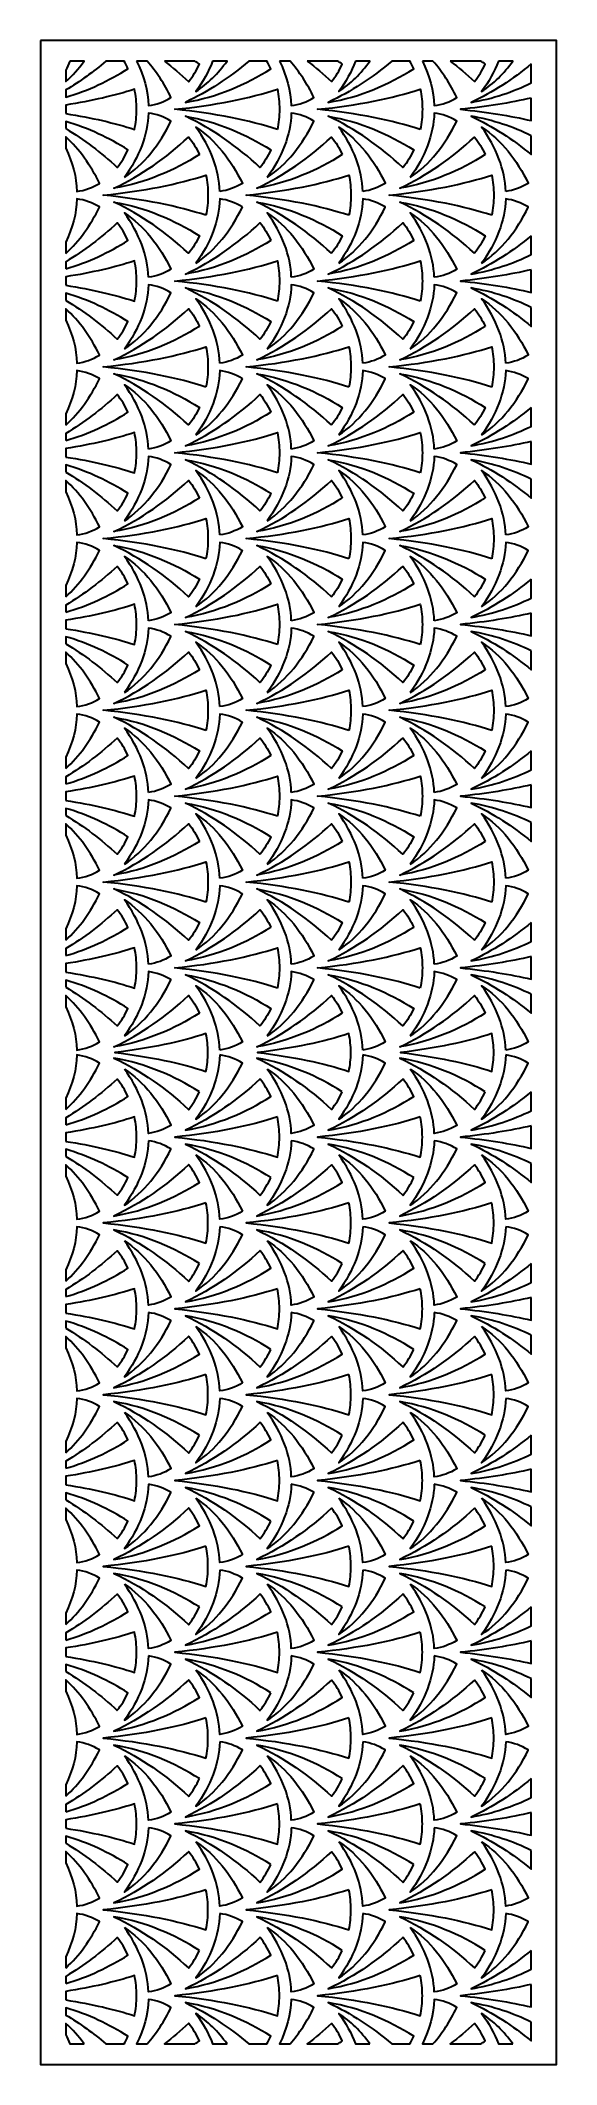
# Model space of a CAD drawing. Header units: centimetres. Extents: x 7.8 to 12.4, y -9 to 9.
import ezdxf

# ---------------------------------------------------------------- set-up
doc = ezdxf.new("R2010")
doc.units = ezdxf.units.CM
doc.header["$MEASUREMENT"] = 0
doc.layers.add('layer 1', color=7, linetype='Continuous')

msp = doc.modelspace()

# ---------------------------------------------------------------- linework, layer by layer
at = {"layer": 'layer 1', "color": 250, "lineweight": 30}
for points, knots in [([(7.77791, 9.00077), (7.77791, 9.00077), (12.37, 9.00077), (12.37, 9.00077), (12.37, 9.00077), (12.37, 9.00077), (12.37, -9.00021), (12.37, -9.00021), (12.37, -9.00021), (12.37, -9.00021), (7.77791, -9.00021), (7.77791, -9.00021), (7.77791, -9.00021), (7.77791, -9.00021), (7.77791, 9.00077), (7.77791, 9.00077)], [0, 0, 0, 0, 0.2, 0.2, 0.2, 0.2, 0.4, 0.4, 0.4, 0.4, 0.6, 0.6, 0.6, 0.6, 1, 1, 1, 1]), ([(8.03857, 8.81709), (8.03857, 8.81709), (8.16634, 8.81709), (8.16634, 8.81709), (8.16634, 8.81709), (8.1171, 8.74959), (8.06253, 8.68802), (8.00294, 8.6346), (8.00294, 8.6346), (8.00294, 8.6346), (8.00294, 8.73545), (8.00294, 8.73545), (8.00294, 8.73545), (8.01605, 8.76248), (8.02793, 8.78971), (8.03857, 8.81709)], [0, 0, 0, 0, 0.2, 0.2, 0.2, 0.2, 0.4, 0.4, 0.4, 0.4, 0.6, 0.6, 0.6, 0.6, 1, 1, 1, 1]), ([(8.36065, 8.81709), (8.36065, 8.81709), (8.52138, 8.81709), (8.52138, 8.81709), (8.52138, 8.81709), (8.534, 8.7953), (8.54571, 8.77262), (8.55639, 8.74914), (8.55639, 8.74914), (8.3869, 8.64336), (8.20536, 8.55513), (8.00294, 8.49725), (8.00294, 8.49725), (8.00294, 8.49725), (8.00294, 8.56045), (8.00294, 8.56045), (8.00294, 8.56045), (8.12851, 8.63515), (8.24753, 8.72105), (8.36065, 8.81709)], [0, 0, 0, 0, 0.16666667, 0.16666667, 0.16666667, 0.16666667, 0.33333333, 0.33333333, 0.33333333, 0.33333333, 0.5, 0.5, 0.5, 0.5, 0.66666667, 0.66666667, 0.66666667, 0.66666667, 1, 1, 1, 1]), ([(8.63289, 8.81709), (8.63289, 8.81709), (8.72703, 8.81709), (8.72703, 8.81709), (8.72703, 8.81709), (8.81016, 8.72335), (8.88118, 8.61321), (8.93888, 8.49471), (8.93888, 8.49471), (8.93885, 8.49422), (8.93881, 8.49377), (8.93878, 8.49328), (8.93878, 8.49328), (8.87726, 8.45546), (8.80974, 8.43063), (8.73855, 8.42175), (8.73855, 8.42175), (8.73414, 8.55345), (8.69747, 8.68786), (8.63289, 8.81709)], [0, 0, 0, 0, 0.16666667, 0.16666667, 0.16666667, 0.16666667, 0.33333333, 0.33333333, 0.33333333, 0.33333333, 0.5, 0.5, 0.5, 0.5, 0.66666667, 0.66666667, 0.66666667, 0.66666667, 1, 1, 1, 1]), ([(8.88019, 8.81709), (8.88019, 8.81709), (9.15043, 8.81709), (9.15043, 8.81709), (9.15043, 8.81709), (9.16443, 8.80871), (9.17835, 8.8002), (9.19218, 8.79157), (9.19218, 8.79157), (9.16617, 8.73437), (9.13417, 8.6819), (9.09728, 8.63554), (9.09728, 8.63554), (9.09667, 8.63555), (9.09609, 8.63557), (9.09549, 8.63559), (9.09549, 8.63559), (9.02607, 8.70011), (8.95435, 8.7607), (8.88019, 8.81709)], [0, 0, 0, 0, 0.16666667, 0.16666667, 0.16666667, 0.16666667, 0.33333333, 0.33333333, 0.33333333, 0.33333333, 0.5, 0.5, 0.5, 0.5, 0.66666667, 0.66666667, 0.66666667, 0.66666667, 1, 1, 1, 1]), ([(9.63222, 8.81709), (9.63222, 8.81709), (9.79297, 8.81709), (9.79297, 8.81709), (9.79297, 8.81709), (9.80559, 8.7953), (9.8173, 8.77262), (9.82798, 8.74914), (9.82798, 8.74914), (9.60261, 8.60848), (9.35596, 8.49882), (9.06724, 8.45035), (9.06724, 8.45035), (9.27104, 8.54608), (9.45857, 8.66966), (9.63222, 8.81709)], [0, 0, 0, 0, 0.2, 0.2, 0.2, 0.2, 0.4, 0.4, 0.4, 0.4, 0.6, 0.6, 0.6, 0.6, 1, 1, 1, 1]), ([(9.31017, 8.81709), (9.31017, 8.81709), (9.43793, 8.81709), (9.43793, 8.81709), (9.43793, 8.81709), (9.35877, 8.70858), (9.26584, 8.61534), (9.1604, 8.54673), (9.1604, 8.54673), (9.22376, 8.63337), (9.27417, 8.72442), (9.31017, 8.81709)], [0, 0, 0, 0, 0.25, 0.25, 0.25, 0.25, 0.5, 0.5, 0.5, 0.5, 1, 1, 1, 1]), ([(9.90448, 8.81709), (9.90448, 8.81709), (9.99862, 8.81709), (9.99862, 8.81709), (9.99862, 8.81709), (10.08175, 8.72335), (10.15277, 8.61321), (10.21047, 8.49471), (10.21047, 8.49471), (10.21044, 8.49422), (10.2104, 8.49377), (10.21035, 8.49328), (10.21035, 8.49328), (10.14885, 8.45546), (10.08133, 8.43063), (10.01015, 8.42175), (10.01015, 8.42175), (10.00574, 8.55345), (9.96907, 8.68786), (9.90448, 8.81709)], [0, 0, 0, 0, 0.16666667, 0.16666667, 0.16666667, 0.16666667, 0.33333333, 0.33333333, 0.33333333, 0.33333333, 0.5, 0.5, 0.5, 0.5, 0.66666667, 0.66666667, 0.66666667, 0.66666667, 1, 1, 1, 1]), ([(10.15178, 8.81709), (10.15178, 8.81709), (10.42203, 8.81709), (10.42203, 8.81709), (10.42203, 8.81709), (10.43603, 8.80871), (10.44994, 8.8002), (10.46377, 8.79157), (10.46377, 8.79157), (10.43775, 8.73437), (10.40576, 8.6819), (10.36885, 8.63554), (10.36885, 8.63554), (10.36826, 8.63555), (10.36767, 8.63557), (10.36708, 8.63559), (10.36708, 8.63559), (10.29766, 8.70011), (10.22594, 8.7607), (10.15178, 8.81709)], [0, 0, 0, 0, 0.16666667, 0.16666667, 0.16666667, 0.16666667, 0.33333333, 0.33333333, 0.33333333, 0.33333333, 0.5, 0.5, 0.5, 0.5, 0.66666667, 0.66666667, 0.66666667, 0.66666667, 1, 1, 1, 1]), ([(10.90381, 8.81709), (10.90381, 8.81709), (11.06456, 8.81709), (11.06456, 8.81709), (11.06456, 8.81709), (11.07719, 8.7953), (11.08889, 8.77262), (11.09957, 8.74914), (11.09957, 8.74914), (10.8742, 8.60848), (10.62756, 8.49882), (10.33883, 8.45035), (10.33883, 8.45035), (10.54263, 8.54608), (10.73016, 8.66966), (10.90381, 8.81709)], [0, 0, 0, 0, 0.2, 0.2, 0.2, 0.2, 0.4, 0.4, 0.4, 0.4, 0.6, 0.6, 0.6, 0.6, 1, 1, 1, 1]), ([(10.58175, 8.81709), (10.58175, 8.81709), (10.70951, 8.81709), (10.70951, 8.81709), (10.70951, 8.81709), (10.63035, 8.70858), (10.53742, 8.61534), (10.43199, 8.54673), (10.43199, 8.54673), (10.49535, 8.63337), (10.54575, 8.72442), (10.58175, 8.81709)], [0, 0, 0, 0, 0.25, 0.25, 0.25, 0.25, 0.5, 0.5, 0.5, 0.5, 1, 1, 1, 1]), ([(11.17606, 8.81709), (11.17606, 8.81709), (11.2702, 8.81709), (11.2702, 8.81709), (11.2702, 8.81709), (11.35334, 8.72335), (11.42436, 8.61321), (11.48207, 8.49471), (11.48207, 8.49471), (11.48203, 8.49422), (11.48199, 8.49377), (11.48194, 8.49328), (11.48194, 8.49328), (11.42044, 8.45546), (11.35292, 8.43063), (11.28174, 8.42175), (11.28174, 8.42175), (11.27733, 8.55345), (11.24065, 8.68786), (11.17606, 8.81709)], [0, 0, 0, 0, 0.16666667, 0.16666667, 0.16666667, 0.16666667, 0.33333333, 0.33333333, 0.33333333, 0.33333333, 0.5, 0.5, 0.5, 0.5, 0.66666667, 0.66666667, 0.66666667, 0.66666667, 1, 1, 1, 1]), ([(11.42337, 8.81709), (11.42337, 8.81709), (11.69362, 8.81709), (11.69362, 8.81709), (11.69362, 8.81709), (11.70762, 8.80871), (11.72154, 8.8002), (11.73537, 8.79157), (11.73537, 8.79157), (11.70935, 8.73437), (11.67735, 8.6819), (11.64045, 8.63554), (11.64045, 8.63554), (11.63985, 8.63555), (11.63927, 8.63557), (11.63866, 8.63559), (11.63866, 8.63559), (11.56925, 8.70011), (11.49752, 8.7607), (11.42337, 8.81709)], [0, 0, 0, 0, 0.16666667, 0.16666667, 0.16666667, 0.16666667, 0.33333333, 0.33333333, 0.33333333, 0.33333333, 0.5, 0.5, 0.5, 0.5, 0.66666667, 0.66666667, 0.66666667, 0.66666667, 1, 1, 1, 1]), ([(12.14498, 8.79164), (12.14498, 8.79164), (12.14498, 8.62337), (12.14498, 8.62337), (12.14498, 8.62337), (11.98175, 8.54393), (11.80572, 8.48313), (11.61042, 8.45035), (11.61042, 8.45035), (11.80237, 8.54051), (11.97989, 8.65539), (12.14498, 8.79164)], [0, 0, 0, 0, 0.25, 0.25, 0.25, 0.25, 0.5, 0.5, 0.5, 0.5, 1, 1, 1, 1]), ([(11.85335, 8.81709), (11.85335, 8.81709), (11.98111, 8.81709), (11.98111, 8.81709), (11.98111, 8.81709), (11.90195, 8.70858), (11.80901, 8.61534), (11.70357, 8.54673), (11.70357, 8.54673), (11.76694, 8.63337), (11.81736, 8.72442), (11.85335, 8.81709)], [0, 0, 0, 0, 0.25, 0.25, 0.25, 0.25, 0.5, 0.5, 0.5, 0.5, 1, 1, 1, 1]), ([(8.00294, 8.35046), (8.00294, 8.35046), (8.00294, 8.42667), (8.00294, 8.42667), (8.00294, 8.42667), (8.23448, 8.46245), (8.44023, 8.51047), (8.61481, 8.56776), (8.61481, 8.56776), (8.62645, 8.51037), (8.63265, 8.45034), (8.63265, 8.38855), (8.63265, 8.38855), (8.63265, 8.32677), (8.62645, 8.26676), (8.61481, 8.20936), (8.61481, 8.20936), (8.44023, 8.26666), (8.23448, 8.3147), (8.00294, 8.35046)], [0, 0, 0, 0, 0.16666667, 0.16666667, 0.16666667, 0.16666667, 0.33333333, 0.33333333, 0.33333333, 0.33333333, 0.5, 0.5, 0.5, 0.5, 0.66666667, 0.66666667, 0.66666667, 0.66666667, 1, 1, 1, 1]), ([(9.88641, 8.20936), (9.89802, 8.26676), (9.90424, 8.32677), (9.90424, 8.38855), (9.90424, 8.38855), (9.90424, 8.45034), (9.89804, 8.51037), (9.88641, 8.56776), (9.88641, 8.56776), (9.63907, 8.48659), (9.32924, 8.42401), (8.97209, 8.38856), (8.97209, 8.38856), (8.97212, 8.38856), (8.97216, 8.38856), (8.97219, 8.38855), (8.97219, 8.38855), (8.97216, 8.38855), (8.97212, 8.38855), (8.97209, 8.38855), (8.97209, 8.38855), (9.32924, 8.3531), (9.63907, 8.29053), (9.88641, 8.20936)], [0, 0, 0, 0, 0.14285714, 0.14285714, 0.14285714, 0.14285714, 0.28571429, 0.28571429, 0.28571429, 0.28571429, 0.42857143, 0.42857143, 0.42857143, 0.42857143, 0.57142857, 0.57142857, 0.57142857, 0.57142857, 0.71428571, 0.71428571, 0.71428571, 0.71428571, 1, 1, 1, 1]), ([(11.158, 8.20936), (11.16962, 8.26676), (11.17583, 8.32677), (11.17583, 8.38855), (11.17583, 8.38855), (11.17583, 8.45034), (11.16962, 8.51037), (11.158, 8.56776), (11.158, 8.56776), (10.91066, 8.48659), (10.60083, 8.42401), (10.24367, 8.38856), (10.24367, 8.38856), (10.24371, 8.38856), (10.24375, 8.38856), (10.24379, 8.38855), (10.24379, 8.38855), (10.24375, 8.38855), (10.24371, 8.38855), (10.24367, 8.38855), (10.24367, 8.38855), (10.60083, 8.3531), (10.91066, 8.29053), (11.158, 8.20936)], [0, 0, 0, 0, 0.14285714, 0.14285714, 0.14285714, 0.14285714, 0.28571429, 0.28571429, 0.28571429, 0.28571429, 0.42857143, 0.42857143, 0.42857143, 0.42857143, 0.57142857, 0.57142857, 0.57142857, 0.57142857, 0.71428571, 0.71428571, 0.71428571, 0.71428571, 1, 1, 1, 1]), ([(12.14498, 8.48916), (12.14498, 8.48916), (12.14498, 8.28799), (12.14498, 8.28799), (12.14498, 8.28799), (11.95761, 8.33133), (11.74637, 8.36562), (11.51526, 8.38855), (11.51526, 8.38855), (11.5153, 8.38855), (11.51534, 8.38855), (11.51538, 8.38855), (11.51538, 8.38855), (11.51534, 8.38856), (11.5153, 8.38856), (11.51526, 8.38856), (11.51526, 8.38856), (11.74637, 8.41151), (11.95761, 8.44582), (12.14498, 8.48916)], [0, 0, 0, 0, 0.16666667, 0.16666667, 0.16666667, 0.16666667, 0.33333333, 0.33333333, 0.33333333, 0.33333333, 0.5, 0.5, 0.5, 0.5, 0.66666667, 0.66666667, 0.66666667, 0.66666667, 1, 1, 1, 1]), ([(8.52461, 7.78317), (8.65625, 7.96317), (8.73209, 8.16218), (8.73855, 8.35536), (8.73855, 8.35536), (8.80952, 8.34652), (8.87682, 8.32182), (8.93818, 8.28422), (8.93818, 8.28422), (8.93841, 8.28361), (8.93865, 8.28302), (8.93888, 8.28242), (8.93888, 8.28242), (8.83879, 8.07686), (8.69871, 7.89644), (8.52461, 7.78317)], [0, 0, 0, 0, 0.2, 0.2, 0.2, 0.2, 0.4, 0.4, 0.4, 0.4, 0.6, 0.6, 0.6, 0.6, 1, 1, 1, 1]), ([(9.73308, 7.87196), (9.76997, 7.91834), (9.80196, 7.97078), (9.82798, 8.02799), (9.82798, 8.02799), (9.60261, 8.16863), (9.35596, 8.27831), (9.06724, 8.32677), (9.06724, 8.32677), (9.31039, 8.21257), (9.5304, 8.05871), (9.73128, 7.87201), (9.73128, 7.87201), (9.73187, 7.87198), (9.73246, 7.87198), (9.73308, 7.87196)], [0, 0, 0, 0, 0.2, 0.2, 0.2, 0.2, 0.4, 0.4, 0.4, 0.4, 0.6, 0.6, 0.6, 0.6, 1, 1, 1, 1]), ([(9.7962, 7.78317), (9.92784, 7.96317), (10.00369, 8.16218), (10.01015, 8.35536), (10.01015, 8.35536), (10.0811, 8.34652), (10.14841, 8.32182), (10.20977, 8.28422), (10.20977, 8.28422), (10.21001, 8.28361), (10.21024, 8.28302), (10.21047, 8.28242), (10.21047, 8.28242), (10.11038, 8.07686), (9.9703, 7.89644), (9.7962, 7.78317)], [0, 0, 0, 0, 0.2, 0.2, 0.2, 0.2, 0.4, 0.4, 0.4, 0.4, 0.6, 0.6, 0.6, 0.6, 1, 1, 1, 1]), ([(11.00465, 7.87196), (11.04156, 7.91834), (11.07355, 7.97078), (11.09957, 8.02799), (11.09957, 8.02799), (10.8742, 8.16863), (10.62756, 8.27831), (10.33883, 8.32677), (10.33883, 8.32677), (10.58198, 8.21257), (10.802, 8.05871), (11.00286, 7.87201), (11.00286, 7.87201), (11.00347, 7.87198), (11.00406, 7.87198), (11.00465, 7.87196)], [0, 0, 0, 0, 0.2, 0.2, 0.2, 0.2, 0.4, 0.4, 0.4, 0.4, 0.6, 0.6, 0.6, 0.6, 1, 1, 1, 1]), ([(11.06778, 7.78317), (11.19942, 7.96317), (11.27528, 8.16218), (11.28174, 8.35536), (11.28174, 8.35536), (11.3527, 8.34652), (11.42, 8.32182), (11.48135, 8.28422), (11.48135, 8.28422), (11.48159, 8.28361), (11.48184, 8.28302), (11.48207, 8.28242), (11.48207, 8.28242), (11.38196, 8.07686), (11.24189, 7.89644), (11.06778, 7.78317)], [0, 0, 0, 0, 0.2, 0.2, 0.2, 0.2, 0.4, 0.4, 0.4, 0.4, 0.6, 0.6, 0.6, 0.6, 1, 1, 1, 1]), ([(12.14498, 8.15379), (12.14498, 8.15379), (12.14498, 7.98553), (12.14498, 7.98553), (12.14498, 7.98553), (11.97989, 8.12177), (11.80237, 8.23661), (11.61042, 8.32677), (11.61042, 8.32677), (11.80572, 8.29399), (11.98175, 8.23321), (12.14498, 8.15379)], [0, 0, 0, 0, 0.25, 0.25, 0.25, 0.25, 0.5, 0.5, 0.5, 0.5, 1, 1, 1, 1]), ([(8.00294, 8.2167), (8.00294, 8.2167), (8.00294, 8.2799), (8.00294, 8.2799), (8.00294, 8.2799), (8.20536, 8.22203), (8.3869, 8.13376), (8.55639, 8.02799), (8.55639, 8.02799), (8.53037, 7.97078), (8.49838, 7.91834), (8.46148, 7.87196), (8.46148, 7.87196), (8.46087, 7.87198), (8.4603, 7.87198), (8.45969, 7.87201), (8.45969, 7.87201), (8.31751, 8.00417), (8.16572, 8.11989), (8.00294, 8.2167)], [0, 0, 0, 0, 0.16666667, 0.16666667, 0.16666667, 0.16666667, 0.33333333, 0.33333333, 0.33333333, 0.33333333, 0.5, 0.5, 0.5, 0.5, 0.66666667, 0.66666667, 0.66666667, 0.66666667, 1, 1, 1, 1]), ([(8.00294, 8.04171), (8.00294, 8.04171), (8.00294, 8.14255), (8.00294, 8.14255), (8.00294, 8.14255), (8.12493, 8.03319), (8.22591, 7.88963), (8.30311, 7.73113), (8.30311, 7.73113), (8.30307, 7.73065), (8.30302, 7.73018), (8.30298, 7.7297), (8.30298, 7.7297), (8.24146, 7.6919), (8.17395, 7.66706), (8.10277, 7.65819), (8.10277, 7.65819), (8.09849, 7.78587), (8.0639, 7.91611), (8.00294, 8.04171)], [0, 0, 0, 0, 0.16666667, 0.16666667, 0.16666667, 0.16666667, 0.33333333, 0.33333333, 0.33333333, 0.33333333, 0.5, 0.5, 0.5, 0.5, 0.66666667, 0.66666667, 0.66666667, 0.66666667, 1, 1, 1, 1]), ([(9.19218, 7.98556), (9.16617, 8.04273), (9.13421, 8.09517), (9.09733, 8.14151), (9.09733, 8.14151), (9.09671, 8.14152), (9.0961, 8.14153), (9.09549, 8.14153), (9.09549, 8.14153), (8.89462, 7.95483), (8.67459, 7.80098), (8.43144, 7.68677), (8.43144, 7.68677), (8.72017, 7.73523), (8.96683, 7.8449), (9.19218, 7.98556)], [0, 0, 0, 0, 0.2, 0.2, 0.2, 0.2, 0.4, 0.4, 0.4, 0.4, 0.6, 0.6, 0.6, 0.6, 1, 1, 1, 1]), ([(9.37435, 7.65819), (9.44554, 7.66706), (9.51305, 7.6919), (9.57456, 7.7297), (9.57456, 7.7297), (9.57461, 7.73018), (9.57465, 7.73065), (9.57468, 7.73113), (9.57468, 7.73113), (9.47459, 7.93669), (9.3345, 8.11711), (9.1604, 8.23037), (9.1604, 8.23037), (9.29204, 8.05038), (9.36789, 7.85136), (9.37435, 7.65819)], [0, 0, 0, 0, 0.2, 0.2, 0.2, 0.2, 0.4, 0.4, 0.4, 0.4, 0.6, 0.6, 0.6, 0.6, 1, 1, 1, 1]), ([(10.46377, 7.98556), (10.43776, 8.04273), (10.40579, 8.09517), (10.36892, 8.14151), (10.36892, 8.14151), (10.3683, 8.14152), (10.36768, 8.14153), (10.36708, 8.14153), (10.36708, 8.14153), (10.16621, 7.95483), (9.94618, 7.80098), (9.70303, 7.68677), (9.70303, 7.68677), (9.99176, 7.73523), (10.23841, 7.8449), (10.46377, 7.98556)], [0, 0, 0, 0, 0.2, 0.2, 0.2, 0.2, 0.4, 0.4, 0.4, 0.4, 0.6, 0.6, 0.6, 0.6, 1, 1, 1, 1]), ([(10.64594, 7.65819), (10.71713, 7.66706), (10.78464, 7.6919), (10.84615, 7.7297), (10.84615, 7.7297), (10.84619, 7.73018), (10.84624, 7.73065), (10.84627, 7.73113), (10.84627, 7.73113), (10.74616, 7.93669), (10.60608, 8.11711), (10.43199, 8.23037), (10.43199, 8.23037), (10.56362, 8.05038), (10.63948, 7.85136), (10.64594, 7.65819)], [0, 0, 0, 0, 0.2, 0.2, 0.2, 0.2, 0.4, 0.4, 0.4, 0.4, 0.6, 0.6, 0.6, 0.6, 1, 1, 1, 1]), ([(11.73537, 7.98556), (11.70935, 8.04273), (11.67739, 8.09517), (11.64049, 8.14151), (11.64049, 8.14151), (11.63989, 8.14152), (11.63927, 8.14153), (11.63866, 8.14153), (11.63866, 8.14153), (11.4378, 7.95483), (11.21777, 7.80098), (10.97462, 7.68677), (10.97462, 7.68677), (11.26335, 7.73523), (11.51, 7.8449), (11.73537, 7.98556)], [0, 0, 0, 0, 0.2, 0.2, 0.2, 0.2, 0.4, 0.4, 0.4, 0.4, 0.6, 0.6, 0.6, 0.6, 1, 1, 1, 1]), ([(11.91753, 7.65819), (11.98871, 7.66706), (12.05623, 7.6919), (12.11774, 7.7297), (12.11774, 7.7297), (12.11778, 7.73018), (12.11783, 7.73065), (12.11786, 7.73113), (12.11786, 7.73113), (12.01775, 7.93669), (11.87768, 8.11711), (11.70357, 8.23037), (11.70357, 8.23037), (11.83522, 8.05038), (11.91107, 7.85136), (11.91753, 7.65819)], [0, 0, 0, 0, 0.2, 0.2, 0.2, 0.2, 0.4, 0.4, 0.4, 0.4, 0.6, 0.6, 0.6, 0.6, 1, 1, 1, 1]), ([(9.25061, 7.44578), (9.26224, 7.50317), (9.26844, 7.5632), (9.26844, 7.62498), (9.26844, 7.62498), (9.26844, 7.68677), (9.26224, 7.74681), (9.25061, 7.80419), (9.25061, 7.80419), (9.00328, 7.72302), (8.69345, 7.66044), (8.3363, 7.62499), (8.3363, 7.62499), (8.33633, 7.62499), (8.33636, 7.62499), (8.3364, 7.62498), (8.3364, 7.62498), (8.33636, 7.62498), (8.33633, 7.62498), (8.3363, 7.62498), (8.3363, 7.62498), (8.69345, 7.58952), (9.00328, 7.52696), (9.25061, 7.44578)], [0, 0, 0, 0, 0.14285714, 0.14285714, 0.14285714, 0.14285714, 0.28571429, 0.28571429, 0.28571429, 0.28571429, 0.42857143, 0.42857143, 0.42857143, 0.42857143, 0.57142857, 0.57142857, 0.57142857, 0.57142857, 0.71428571, 0.71428571, 0.71428571, 0.71428571, 1, 1, 1, 1]), ([(10.5222, 7.44578), (10.53382, 7.50317), (10.54002, 7.5632), (10.54002, 7.62498), (10.54002, 7.62498), (10.54002, 7.68677), (10.53382, 7.74681), (10.5222, 7.80419), (10.5222, 7.80419), (10.27486, 7.72302), (9.96504, 7.66044), (9.60789, 7.62499), (9.60789, 7.62499), (9.60792, 7.62499), (9.60795, 7.62499), (9.60799, 7.62498), (9.60799, 7.62498), (9.60795, 7.62498), (9.60792, 7.62498), (9.60789, 7.62498), (9.60789, 7.62498), (9.96504, 7.58952), (10.27486, 7.52696), (10.5222, 7.44578)], [0, 0, 0, 0, 0.14285714, 0.14285714, 0.14285714, 0.14285714, 0.28571429, 0.28571429, 0.28571429, 0.28571429, 0.42857143, 0.42857143, 0.42857143, 0.42857143, 0.57142857, 0.57142857, 0.57142857, 0.57142857, 0.71428571, 0.71428571, 0.71428571, 0.71428571, 1, 1, 1, 1]), ([(11.79379, 7.44578), (11.80541, 7.50317), (11.81161, 7.5632), (11.81161, 7.62498), (11.81161, 7.62498), (11.81161, 7.68677), (11.80541, 7.74681), (11.79379, 7.80419), (11.79379, 7.80419), (11.54645, 7.72302), (11.23663, 7.66044), (10.87947, 7.62499), (10.87947, 7.62499), (10.87951, 7.62499), (10.87955, 7.62499), (10.87958, 7.62498), (10.87958, 7.62498), (10.87955, 7.62498), (10.87951, 7.62498), (10.87947, 7.62498), (10.87947, 7.62498), (11.23663, 7.58952), (11.54645, 7.52696), (11.79379, 7.44578)], [0, 0, 0, 0, 0.14285714, 0.14285714, 0.14285714, 0.14285714, 0.28571429, 0.28571429, 0.28571429, 0.28571429, 0.42857143, 0.42857143, 0.42857143, 0.42857143, 0.57142857, 0.57142857, 0.57142857, 0.57142857, 0.71428571, 0.71428571, 0.71428571, 0.71428571, 1, 1, 1, 1]), ([(8.00294, 7.10745), (8.00294, 7.10745), (8.00294, 7.20829), (8.00294, 7.20829), (8.00294, 7.20829), (8.0639, 7.33389), (8.09849, 7.46411), (8.10277, 7.59178), (8.10277, 7.59178), (8.17373, 7.58294), (8.24102, 7.55825), (8.30239, 7.52063), (8.30239, 7.52063), (8.30262, 7.52003), (8.30287, 7.51944), (8.30311, 7.51884), (8.30311, 7.51884), (8.22591, 7.36033), (8.12493, 7.2168), (8.00294, 7.10745)], [0, 0, 0, 0, 0.16666667, 0.16666667, 0.16666667, 0.16666667, 0.33333333, 0.33333333, 0.33333333, 0.33333333, 0.5, 0.5, 0.5, 0.5, 0.66666667, 0.66666667, 0.66666667, 0.66666667, 1, 1, 1, 1]), ([(9.09728, 7.10839), (9.13417, 7.15476), (9.16617, 7.20721), (9.19218, 7.26441), (9.19218, 7.26441), (8.96683, 7.40506), (8.72017, 7.51473), (8.43144, 7.5632), (8.43144, 7.5632), (8.67459, 7.44899), (8.89462, 7.29514), (9.09549, 7.10843), (9.09549, 7.10843), (9.09609, 7.10842), (9.09667, 7.1084), (9.09728, 7.10839)], [0, 0, 0, 0, 0.2, 0.2, 0.2, 0.2, 0.4, 0.4, 0.4, 0.4, 0.6, 0.6, 0.6, 0.6, 1, 1, 1, 1]), ([(9.1604, 7.01959), (9.29204, 7.19959), (9.36789, 7.3986), (9.37435, 7.59178), (9.37435, 7.59178), (9.44531, 7.58294), (9.51261, 7.55825), (9.57398, 7.52063), (9.57398, 7.52063), (9.57421, 7.52003), (9.57445, 7.51944), (9.57468, 7.51884), (9.57468, 7.51884), (9.47459, 7.31329), (9.3345, 7.13286), (9.1604, 7.01959)], [0, 0, 0, 0, 0.2, 0.2, 0.2, 0.2, 0.4, 0.4, 0.4, 0.4, 0.6, 0.6, 0.6, 0.6, 1, 1, 1, 1]), ([(10.36885, 7.10839), (10.40576, 7.15476), (10.43775, 7.20721), (10.46377, 7.26441), (10.46377, 7.26441), (10.23841, 7.40506), (9.99176, 7.51473), (9.70303, 7.5632), (9.70303, 7.5632), (9.94618, 7.44899), (10.16621, 7.29514), (10.36708, 7.10843), (10.36708, 7.10843), (10.36767, 7.10842), (10.36826, 7.1084), (10.36885, 7.10839)], [0, 0, 0, 0, 0.2, 0.2, 0.2, 0.2, 0.4, 0.4, 0.4, 0.4, 0.6, 0.6, 0.6, 0.6, 1, 1, 1, 1]), ([(10.43199, 7.01959), (10.56362, 7.19959), (10.63948, 7.3986), (10.64594, 7.59178), (10.64594, 7.59178), (10.7169, 7.58294), (10.78421, 7.55825), (10.84556, 7.52063), (10.84556, 7.52063), (10.8458, 7.52003), (10.84604, 7.51944), (10.84627, 7.51884), (10.84627, 7.51884), (10.74616, 7.31329), (10.60608, 7.13286), (10.43199, 7.01959)], [0, 0, 0, 0, 0.2, 0.2, 0.2, 0.2, 0.4, 0.4, 0.4, 0.4, 0.6, 0.6, 0.6, 0.6, 1, 1, 1, 1]), ([(11.64045, 7.10839), (11.67735, 7.15476), (11.70935, 7.20721), (11.73537, 7.26441), (11.73537, 7.26441), (11.51, 7.40506), (11.26335, 7.51473), (10.97462, 7.5632), (10.97462, 7.5632), (11.21777, 7.44899), (11.4378, 7.29514), (11.63866, 7.10843), (11.63866, 7.10843), (11.63927, 7.10842), (11.63985, 7.1084), (11.64045, 7.10839)], [0, 0, 0, 0, 0.2, 0.2, 0.2, 0.2, 0.4, 0.4, 0.4, 0.4, 0.6, 0.6, 0.6, 0.6, 1, 1, 1, 1]), ([(11.70357, 7.01959), (11.83522, 7.19959), (11.91107, 7.3986), (11.91753, 7.59178), (11.91753, 7.59178), (11.98849, 7.58294), (12.0558, 7.55825), (12.11715, 7.52063), (12.11715, 7.52063), (12.11738, 7.52003), (12.11763, 7.51944), (12.11786, 7.51884), (12.11786, 7.51884), (12.01775, 7.31329), (11.87768, 7.13286), (11.70357, 7.01959)], [0, 0, 0, 0, 0.2, 0.2, 0.2, 0.2, 0.4, 0.4, 0.4, 0.4, 0.6, 0.6, 0.6, 0.6, 1, 1, 1, 1]), ([(8.73855, 6.89461), (8.80974, 6.90349), (8.87726, 6.92831), (8.93878, 6.96612), (8.93878, 6.96612), (8.93881, 6.9666), (8.93885, 6.96707), (8.93888, 6.96755), (8.93888, 6.96755), (8.83879, 7.17311), (8.69871, 7.35353), (8.52461, 7.46681), (8.52461, 7.46681), (8.65625, 7.2868), (8.73209, 7.08779), (8.73855, 6.89461)], [0, 0, 0, 0, 0.2, 0.2, 0.2, 0.2, 0.4, 0.4, 0.4, 0.4, 0.6, 0.6, 0.6, 0.6, 1, 1, 1, 1]), ([(10.01015, 6.89461), (10.08133, 6.90349), (10.14885, 6.92831), (10.21035, 6.96612), (10.21035, 6.96612), (10.2104, 6.9666), (10.21044, 6.96707), (10.21047, 6.96755), (10.21047, 6.96755), (10.11038, 7.17311), (9.9703, 7.35353), (9.7962, 7.46681), (9.7962, 7.46681), (9.92784, 7.2868), (10.00369, 7.08779), (10.01015, 6.89461)], [0, 0, 0, 0, 0.2, 0.2, 0.2, 0.2, 0.4, 0.4, 0.4, 0.4, 0.6, 0.6, 0.6, 0.6, 1, 1, 1, 1]), ([(11.28174, 6.89461), (11.35292, 6.90349), (11.42044, 6.92831), (11.48194, 6.96612), (11.48194, 6.96612), (11.48199, 6.9666), (11.48203, 6.96707), (11.48207, 6.96755), (11.48207, 6.96755), (11.38196, 7.17311), (11.24189, 7.35353), (11.06778, 7.46681), (11.06778, 7.46681), (11.19942, 7.2868), (11.27528, 7.08779), (11.28174, 6.89461)], [0, 0, 0, 0, 0.2, 0.2, 0.2, 0.2, 0.4, 0.4, 0.4, 0.4, 0.6, 0.6, 0.6, 0.6, 1, 1, 1, 1]), ([(8.00294, 6.97009), (8.00294, 6.97009), (8.00294, 7.0333), (8.00294, 7.0333), (8.00294, 7.0333), (8.16572, 7.13012), (8.31751, 7.2458), (8.45969, 7.37796), (8.45969, 7.37796), (8.46031, 7.37796), (8.46092, 7.37795), (8.46153, 7.37795), (8.46153, 7.37795), (8.49842, 7.33159), (8.53039, 7.27915), (8.55639, 7.22198), (8.55639, 7.22198), (8.3869, 7.1162), (8.20536, 7.02797), (8.00294, 6.97009)], [0, 0, 0, 0, 0.16666667, 0.16666667, 0.16666667, 0.16666667, 0.33333333, 0.33333333, 0.33333333, 0.33333333, 0.5, 0.5, 0.5, 0.5, 0.66666667, 0.66666667, 0.66666667, 0.66666667, 1, 1, 1, 1]), ([(9.82798, 7.22198), (9.80198, 7.27915), (9.77001, 7.33159), (9.73312, 7.37795), (9.73312, 7.37795), (9.73251, 7.37795), (9.73189, 7.37796), (9.73128, 7.37796), (9.73128, 7.37796), (9.5304, 7.19125), (9.31039, 7.0374), (9.06724, 6.9232), (9.06724, 6.9232), (9.35596, 6.97166), (9.60261, 7.08134), (9.82798, 7.22198)], [0, 0, 0, 0, 0.2, 0.2, 0.2, 0.2, 0.4, 0.4, 0.4, 0.4, 0.6, 0.6, 0.6, 0.6, 1, 1, 1, 1]), ([(11.09957, 7.22198), (11.07357, 7.27915), (11.04158, 7.33159), (11.00471, 7.37795), (11.00471, 7.37795), (11.0041, 7.37795), (11.00348, 7.37796), (11.00286, 7.37796), (11.00286, 7.37796), (10.802, 7.19125), (10.58198, 7.0374), (10.33883, 6.9232), (10.33883, 6.9232), (10.62756, 6.97166), (10.8742, 7.08134), (11.09957, 7.22198)], [0, 0, 0, 0, 0.2, 0.2, 0.2, 0.2, 0.4, 0.4, 0.4, 0.4, 0.6, 0.6, 0.6, 0.6, 1, 1, 1, 1]), ([(12.14498, 7.26447), (12.14498, 7.26447), (12.14498, 7.09621), (12.14498, 7.09621), (12.14498, 7.09621), (11.98175, 7.01678), (11.80572, 6.95598), (11.61042, 6.9232), (11.61042, 6.9232), (11.80237, 7.01335), (11.97989, 7.12824), (12.14498, 7.26447)], [0, 0, 0, 0, 0.25, 0.25, 0.25, 0.25, 0.5, 0.5, 0.5, 0.5, 1, 1, 1, 1]), ([(8.00294, 6.82331), (8.00294, 6.82331), (8.00294, 6.89953), (8.00294, 6.89953), (8.00294, 6.89953), (8.23448, 6.93529), (8.44023, 6.98331), (8.61481, 7.04062), (8.61481, 7.04062), (8.62645, 6.98323), (8.63265, 6.92319), (8.63265, 6.86141), (8.63265, 6.86141), (8.63265, 6.79963), (8.62645, 6.73959), (8.61481, 6.6822), (8.61481, 6.6822), (8.44023, 6.7395), (8.23448, 6.78755), (8.00294, 6.82331)], [0, 0, 0, 0, 0.16666667, 0.16666667, 0.16666667, 0.16666667, 0.33333333, 0.33333333, 0.33333333, 0.33333333, 0.5, 0.5, 0.5, 0.5, 0.66666667, 0.66666667, 0.66666667, 0.66666667, 1, 1, 1, 1]), ([(9.88641, 6.6822), (9.89802, 6.73959), (9.90424, 6.79963), (9.90424, 6.86141), (9.90424, 6.86141), (9.90424, 6.92319), (9.89804, 6.98323), (9.88641, 7.04062), (9.88641, 7.04062), (9.63907, 6.95944), (9.32924, 6.89686), (8.97209, 6.86141), (8.97209, 6.86141), (8.97212, 6.86141), (8.97216, 6.86141), (8.97219, 6.86141), (8.97219, 6.86141), (8.97216, 6.86141), (8.97212, 6.86141), (8.97209, 6.8614), (8.97209, 6.8614), (9.32924, 6.82595), (9.63907, 6.76339), (9.88641, 6.6822)], [0, 0, 0, 0, 0.14285714, 0.14285714, 0.14285714, 0.14285714, 0.28571429, 0.28571429, 0.28571429, 0.28571429, 0.42857143, 0.42857143, 0.42857143, 0.42857143, 0.57142857, 0.57142857, 0.57142857, 0.57142857, 0.71428571, 0.71428571, 0.71428571, 0.71428571, 1, 1, 1, 1]), ([(11.158, 6.6822), (11.16962, 6.73959), (11.17583, 6.79963), (11.17583, 6.86141), (11.17583, 6.86141), (11.17583, 6.92319), (11.16962, 6.98323), (11.158, 7.04062), (11.158, 7.04062), (10.91066, 6.95944), (10.60083, 6.89686), (10.24367, 6.86141), (10.24367, 6.86141), (10.24371, 6.86141), (10.24375, 6.86141), (10.24379, 6.86141), (10.24379, 6.86141), (10.24375, 6.86141), (10.24371, 6.86141), (10.24367, 6.8614), (10.24367, 6.8614), (10.60083, 6.82595), (10.91066, 6.76339), (11.158, 6.6822)], [0, 0, 0, 0, 0.14285714, 0.14285714, 0.14285714, 0.14285714, 0.28571429, 0.28571429, 0.28571429, 0.28571429, 0.42857143, 0.42857143, 0.42857143, 0.42857143, 0.57142857, 0.57142857, 0.57142857, 0.57142857, 0.71428571, 0.71428571, 0.71428571, 0.71428571, 1, 1, 1, 1]), ([(12.14498, 6.96201), (12.14498, 6.96201), (12.14498, 6.76083), (12.14498, 6.76083), (12.14498, 6.76083), (11.95761, 6.80418), (11.74637, 6.83846), (11.51526, 6.8614), (11.51526, 6.8614), (11.5153, 6.86141), (11.51534, 6.86141), (11.51538, 6.86141), (11.51538, 6.86141), (11.51534, 6.86141), (11.5153, 6.86141), (11.51526, 6.86141), (11.51526, 6.86141), (11.74637, 6.88434), (11.95761, 6.91866), (12.14498, 6.96201)], [0, 0, 0, 0, 0.16666667, 0.16666667, 0.16666667, 0.16666667, 0.33333333, 0.33333333, 0.33333333, 0.33333333, 0.5, 0.5, 0.5, 0.5, 0.66666667, 0.66666667, 0.66666667, 0.66666667, 1, 1, 1, 1]), ([(8.00294, 6.68956), (8.00294, 6.68956), (8.00294, 6.75275), (8.00294, 6.75275), (8.00294, 6.75275), (8.20536, 6.69488), (8.3869, 6.60661), (8.55639, 6.50083), (8.55639, 6.50083), (8.53037, 6.44364), (8.49838, 6.39118), (8.46148, 6.34482), (8.46148, 6.34482), (8.46087, 6.34483), (8.4603, 6.34484), (8.45969, 6.34485), (8.45969, 6.34485), (8.31751, 6.47701), (8.16572, 6.59273), (8.00294, 6.68956)], [0, 0, 0, 0, 0.16666667, 0.16666667, 0.16666667, 0.16666667, 0.33333333, 0.33333333, 0.33333333, 0.33333333, 0.5, 0.5, 0.5, 0.5, 0.66666667, 0.66666667, 0.66666667, 0.66666667, 1, 1, 1, 1]), ([(8.52461, 6.25601), (8.65625, 6.43601), (8.73209, 6.63503), (8.73855, 6.82821), (8.73855, 6.82821), (8.80952, 6.81936), (8.87682, 6.79467), (8.93818, 6.75705), (8.93818, 6.75705), (8.93841, 6.75645), (8.93865, 6.75586), (8.93888, 6.75526), (8.93888, 6.75526), (8.83879, 6.54971), (8.69871, 6.36928), (8.52461, 6.25601)], [0, 0, 0, 0, 0.2, 0.2, 0.2, 0.2, 0.4, 0.4, 0.4, 0.4, 0.6, 0.6, 0.6, 0.6, 1, 1, 1, 1]), ([(9.73308, 6.34482), (9.76997, 6.39118), (9.80196, 6.44364), (9.82798, 6.50083), (9.82798, 6.50083), (9.60261, 6.64148), (9.35596, 6.75115), (9.06724, 6.79962), (9.06724, 6.79962), (9.31039, 6.68542), (9.5304, 6.53157), (9.73128, 6.34485), (9.73128, 6.34485), (9.73187, 6.34484), (9.73246, 6.34483), (9.73308, 6.34482)], [0, 0, 0, 0, 0.2, 0.2, 0.2, 0.2, 0.4, 0.4, 0.4, 0.4, 0.6, 0.6, 0.6, 0.6, 1, 1, 1, 1]), ([(9.37435, 6.13103), (9.44554, 6.13991), (9.51305, 6.16473), (9.57456, 6.20254), (9.57456, 6.20254), (9.57461, 6.20302), (9.57465, 6.20349), (9.57468, 6.20398), (9.57468, 6.20398), (9.47459, 6.40954), (9.3345, 6.58996), (9.1604, 6.70323), (9.1604, 6.70323), (9.29204, 6.52323), (9.36789, 6.32421), (9.37435, 6.13103)], [0, 0, 0, 0, 0.2, 0.2, 0.2, 0.2, 0.4, 0.4, 0.4, 0.4, 0.6, 0.6, 0.6, 0.6, 1, 1, 1, 1]), ([(9.7962, 6.25601), (9.92784, 6.43601), (10.00369, 6.63503), (10.01015, 6.82821), (10.01015, 6.82821), (10.0811, 6.81936), (10.14841, 6.79467), (10.20977, 6.75705), (10.20977, 6.75705), (10.21001, 6.75645), (10.21024, 6.75586), (10.21047, 6.75526), (10.21047, 6.75526), (10.11038, 6.54971), (9.9703, 6.36928), (9.7962, 6.25601)], [0, 0, 0, 0, 0.2, 0.2, 0.2, 0.2, 0.4, 0.4, 0.4, 0.4, 0.6, 0.6, 0.6, 0.6, 1, 1, 1, 1]), ([(11.00465, 6.34482), (11.04156, 6.39118), (11.07355, 6.44364), (11.09957, 6.50083), (11.09957, 6.50083), (10.8742, 6.64148), (10.62756, 6.75115), (10.33883, 6.79962), (10.33883, 6.79962), (10.58198, 6.68542), (10.802, 6.53157), (11.00286, 6.34485), (11.00286, 6.34485), (11.00347, 6.34484), (11.00406, 6.34483), (11.00465, 6.34482)], [0, 0, 0, 0, 0.2, 0.2, 0.2, 0.2, 0.4, 0.4, 0.4, 0.4, 0.6, 0.6, 0.6, 0.6, 1, 1, 1, 1]), ([(10.64594, 6.13103), (10.71713, 6.13991), (10.78464, 6.16473), (10.84615, 6.20254), (10.84615, 6.20254), (10.84619, 6.20302), (10.84624, 6.20349), (10.84627, 6.20398), (10.84627, 6.20398), (10.74616, 6.40954), (10.60608, 6.58996), (10.43199, 6.70323), (10.43199, 6.70323), (10.56362, 6.52323), (10.63948, 6.32421), (10.64594, 6.13103)], [0, 0, 0, 0, 0.2, 0.2, 0.2, 0.2, 0.4, 0.4, 0.4, 0.4, 0.6, 0.6, 0.6, 0.6, 1, 1, 1, 1]), ([(11.06778, 6.25601), (11.19942, 6.43601), (11.27528, 6.63503), (11.28174, 6.82821), (11.28174, 6.82821), (11.3527, 6.81936), (11.42, 6.79467), (11.48135, 6.75705), (11.48135, 6.75705), (11.48159, 6.75645), (11.48184, 6.75586), (11.48207, 6.75526), (11.48207, 6.75526), (11.38196, 6.54971), (11.24189, 6.36928), (11.06778, 6.25601)], [0, 0, 0, 0, 0.2, 0.2, 0.2, 0.2, 0.4, 0.4, 0.4, 0.4, 0.6, 0.6, 0.6, 0.6, 1, 1, 1, 1]), ([(12.14498, 6.62662), (12.14498, 6.62662), (12.14498, 6.45837), (12.14498, 6.45837), (12.14498, 6.45837), (11.97989, 6.59461), (11.80237, 6.70946), (11.61042, 6.79962), (11.61042, 6.79962), (11.80572, 6.76684), (11.98175, 6.70607), (12.14498, 6.62662)], [0, 0, 0, 0, 0.25, 0.25, 0.25, 0.25, 0.5, 0.5, 0.5, 0.5, 1, 1, 1, 1]), ([(11.91753, 6.13103), (11.98871, 6.13991), (12.05623, 6.16473), (12.11774, 6.20254), (12.11774, 6.20254), (12.11778, 6.20302), (12.11783, 6.20349), (12.11786, 6.20398), (12.11786, 6.20398), (12.01775, 6.40954), (11.87768, 6.58996), (11.70357, 6.70323), (11.70357, 6.70323), (11.83522, 6.52323), (11.91107, 6.32421), (11.91753, 6.13103)], [0, 0, 0, 0, 0.2, 0.2, 0.2, 0.2, 0.4, 0.4, 0.4, 0.4, 0.6, 0.6, 0.6, 0.6, 1, 1, 1, 1]), ([(8.00294, 6.51456), (8.00294, 6.51456), (8.00294, 6.6154), (8.00294, 6.6154), (8.00294, 6.6154), (8.12493, 6.50604), (8.22591, 6.36249), (8.30311, 6.20398), (8.30311, 6.20398), (8.30307, 6.20349), (8.30302, 6.20302), (8.30298, 6.20254), (8.30298, 6.20254), (8.24146, 6.16473), (8.17395, 6.13991), (8.10277, 6.13103), (8.10277, 6.13103), (8.09849, 6.25871), (8.0639, 6.38896), (8.00294, 6.51456)], [0, 0, 0, 0, 0.16666667, 0.16666667, 0.16666667, 0.16666667, 0.33333333, 0.33333333, 0.33333333, 0.33333333, 0.5, 0.5, 0.5, 0.5, 0.66666667, 0.66666667, 0.66666667, 0.66666667, 1, 1, 1, 1]), ([(9.19218, 6.45842), (9.16617, 6.51558), (9.13421, 6.56801), (9.09733, 6.61436), (9.09733, 6.61436), (9.09671, 6.61436), (9.0961, 6.61438), (9.09549, 6.61438), (9.09549, 6.61438), (8.89462, 6.42767), (8.67459, 6.27382), (8.43144, 6.15962), (8.43144, 6.15962), (8.72017, 6.20809), (8.96683, 6.31776), (9.19218, 6.45842)], [0, 0, 0, 0, 0.2, 0.2, 0.2, 0.2, 0.4, 0.4, 0.4, 0.4, 0.6, 0.6, 0.6, 0.6, 1, 1, 1, 1]), ([(10.46377, 6.45842), (10.43776, 6.51558), (10.40579, 6.56801), (10.36892, 6.61436), (10.36892, 6.61436), (10.3683, 6.61436), (10.36768, 6.61438), (10.36708, 6.61438), (10.36708, 6.61438), (10.16621, 6.42767), (9.94618, 6.27382), (9.70303, 6.15962), (9.70303, 6.15962), (9.99176, 6.20809), (10.23841, 6.31776), (10.46377, 6.45842)], [0, 0, 0, 0, 0.2, 0.2, 0.2, 0.2, 0.4, 0.4, 0.4, 0.4, 0.6, 0.6, 0.6, 0.6, 1, 1, 1, 1]), ([(11.73537, 6.45842), (11.70935, 6.51558), (11.67739, 6.56801), (11.64049, 6.61436), (11.64049, 6.61436), (11.63989, 6.61436), (11.63927, 6.61438), (11.63866, 6.61438), (11.63866, 6.61438), (11.4378, 6.42767), (11.21777, 6.27382), (10.97462, 6.15962), (10.97462, 6.15962), (11.26335, 6.20809), (11.51, 6.31776), (11.73537, 6.45842)], [0, 0, 0, 0, 0.2, 0.2, 0.2, 0.2, 0.4, 0.4, 0.4, 0.4, 0.6, 0.6, 0.6, 0.6, 1, 1, 1, 1]), ([(9.25061, 5.91862), (9.26224, 5.97602), (9.26844, 6.03605), (9.26844, 6.09783), (9.26844, 6.09783), (9.26844, 6.15962), (9.26224, 6.21964), (9.25061, 6.27703), (9.25061, 6.27703), (9.00328, 6.19586), (8.69345, 6.13329), (8.3363, 6.09783), (8.3363, 6.09783), (8.33633, 6.09783), (8.33636, 6.09783), (8.3364, 6.09783), (8.3364, 6.09783), (8.33636, 6.09783), (8.33633, 6.09783), (8.3363, 6.09783), (8.3363, 6.09783), (8.69345, 6.06238), (9.00328, 5.9998), (9.25061, 5.91862)], [0, 0, 0, 0, 0.14285714, 0.14285714, 0.14285714, 0.14285714, 0.28571429, 0.28571429, 0.28571429, 0.28571429, 0.42857143, 0.42857143, 0.42857143, 0.42857143, 0.57142857, 0.57142857, 0.57142857, 0.57142857, 0.71428571, 0.71428571, 0.71428571, 0.71428571, 1, 1, 1, 1]), ([(10.5222, 5.91862), (10.53382, 5.97602), (10.54002, 6.03605), (10.54002, 6.09783), (10.54002, 6.09783), (10.54002, 6.15962), (10.53382, 6.21964), (10.5222, 6.27703), (10.5222, 6.27703), (10.27486, 6.19586), (9.96504, 6.13329), (9.60789, 6.09783), (9.60789, 6.09783), (9.60792, 6.09783), (9.60795, 6.09783), (9.60799, 6.09783), (9.60799, 6.09783), (9.60795, 6.09783), (9.60792, 6.09783), (9.60789, 6.09783), (9.60789, 6.09783), (9.96504, 6.06238), (10.27486, 5.9998), (10.5222, 5.91862)], [0, 0, 0, 0, 0.14285714, 0.14285714, 0.14285714, 0.14285714, 0.28571429, 0.28571429, 0.28571429, 0.28571429, 0.42857143, 0.42857143, 0.42857143, 0.42857143, 0.57142857, 0.57142857, 0.57142857, 0.57142857, 0.71428571, 0.71428571, 0.71428571, 0.71428571, 1, 1, 1, 1]), ([(11.79379, 5.91862), (11.80541, 5.97602), (11.81161, 6.03605), (11.81161, 6.09783), (11.81161, 6.09783), (11.81161, 6.15962), (11.80541, 6.21964), (11.79379, 6.27703), (11.79379, 6.27703), (11.54645, 6.19586), (11.23663, 6.13329), (10.87947, 6.09783), (10.87947, 6.09783), (10.87951, 6.09783), (10.87955, 6.09783), (10.87958, 6.09783), (10.87958, 6.09783), (10.87955, 6.09783), (10.87951, 6.09783), (10.87947, 6.09783), (10.87947, 6.09783), (11.23663, 6.06238), (11.54645, 5.9998), (11.79379, 5.91862)], [0, 0, 0, 0, 0.14285714, 0.14285714, 0.14285714, 0.14285714, 0.28571429, 0.28571429, 0.28571429, 0.28571429, 0.42857143, 0.42857143, 0.42857143, 0.42857143, 0.57142857, 0.57142857, 0.57142857, 0.57142857, 0.71428571, 0.71428571, 0.71428571, 0.71428571, 1, 1, 1, 1]), ([(8.00294, 5.58029), (8.00294, 5.58029), (8.00294, 5.68114), (8.00294, 5.68114), (8.00294, 5.68114), (8.0639, 5.80674), (8.09849, 5.93695), (8.10277, 6.06463), (8.10277, 6.06463), (8.17373, 6.05577), (8.24102, 6.03109), (8.30239, 5.99348), (8.30239, 5.99348), (8.30262, 5.99288), (8.30287, 5.99228), (8.30311, 5.99168), (8.30311, 5.99168), (8.22591, 5.83319), (8.12493, 5.68965), (8.00294, 5.58029)], [0, 0, 0, 0, 0.16666667, 0.16666667, 0.16666667, 0.16666667, 0.33333333, 0.33333333, 0.33333333, 0.33333333, 0.5, 0.5, 0.5, 0.5, 0.66666667, 0.66666667, 0.66666667, 0.66666667, 1, 1, 1, 1]), ([(9.09728, 5.58124), (9.13417, 5.62761), (9.16617, 5.68006), (9.19218, 5.73724), (9.19218, 5.73724), (8.96683, 5.87791), (8.72017, 5.98757), (8.43144, 6.03604), (8.43144, 6.03604), (8.67459, 5.92184), (8.89462, 5.76799), (9.09549, 5.58127), (9.09549, 5.58127), (9.09609, 5.58126), (9.09667, 5.58125), (9.09728, 5.58124)], [0, 0, 0, 0, 0.2, 0.2, 0.2, 0.2, 0.4, 0.4, 0.4, 0.4, 0.6, 0.6, 0.6, 0.6, 1, 1, 1, 1]), ([(9.1604, 5.49244), (9.29204, 5.67244), (9.36789, 5.87146), (9.37435, 6.06463), (9.37435, 6.06463), (9.44531, 6.05577), (9.51261, 6.03109), (9.57398, 5.99348), (9.57398, 5.99348), (9.57421, 5.99288), (9.57445, 5.99228), (9.57468, 5.99168), (9.57468, 5.99168), (9.47459, 5.78613), (9.3345, 5.6057), (9.1604, 5.49244)], [0, 0, 0, 0, 0.2, 0.2, 0.2, 0.2, 0.4, 0.4, 0.4, 0.4, 0.6, 0.6, 0.6, 0.6, 1, 1, 1, 1]), ([(10.36885, 5.58124), (10.40576, 5.62761), (10.43775, 5.68006), (10.46377, 5.73724), (10.46377, 5.73724), (10.23841, 5.87791), (9.99176, 5.98757), (9.70303, 6.03604), (9.70303, 6.03604), (9.94618, 5.92184), (10.16621, 5.76799), (10.36708, 5.58127), (10.36708, 5.58127), (10.36767, 5.58126), (10.36826, 5.58125), (10.36885, 5.58124)], [0, 0, 0, 0, 0.2, 0.2, 0.2, 0.2, 0.4, 0.4, 0.4, 0.4, 0.6, 0.6, 0.6, 0.6, 1, 1, 1, 1]), ([(10.43199, 5.49244), (10.56362, 5.67244), (10.63948, 5.87146), (10.64594, 6.06463), (10.64594, 6.06463), (10.7169, 6.05577), (10.78421, 6.03109), (10.84556, 5.99348), (10.84556, 5.99348), (10.8458, 5.99288), (10.84604, 5.99228), (10.84627, 5.99168), (10.84627, 5.99168), (10.74616, 5.78613), (10.60608, 5.6057), (10.43199, 5.49244)], [0, 0, 0, 0, 0.2, 0.2, 0.2, 0.2, 0.4, 0.4, 0.4, 0.4, 0.6, 0.6, 0.6, 0.6, 1, 1, 1, 1]), ([(11.64045, 5.58124), (11.67735, 5.62761), (11.70935, 5.68006), (11.73537, 5.73724), (11.73537, 5.73724), (11.51, 5.87791), (11.26335, 5.98757), (10.97462, 6.03604), (10.97462, 6.03604), (11.21777, 5.92184), (11.4378, 5.76799), (11.63866, 5.58127), (11.63866, 5.58127), (11.63927, 5.58126), (11.63985, 5.58125), (11.64045, 5.58124)], [0, 0, 0, 0, 0.2, 0.2, 0.2, 0.2, 0.4, 0.4, 0.4, 0.4, 0.6, 0.6, 0.6, 0.6, 1, 1, 1, 1]), ([(11.70357, 5.49244), (11.83522, 5.67244), (11.91107, 5.87146), (11.91753, 6.06463), (11.91753, 6.06463), (11.98849, 6.05577), (12.0558, 6.03109), (12.11715, 5.99348), (12.11715, 5.99348), (12.11738, 5.99288), (12.11763, 5.99228), (12.11786, 5.99168), (12.11786, 5.99168), (12.01775, 5.78613), (11.87768, 5.6057), (11.70357, 5.49244)], [0, 0, 0, 0, 0.2, 0.2, 0.2, 0.2, 0.4, 0.4, 0.4, 0.4, 0.6, 0.6, 0.6, 0.6, 1, 1, 1, 1]), ([(8.00294, 5.44294), (8.00294, 5.44294), (8.00294, 5.50614), (8.00294, 5.50614), (8.00294, 5.50614), (8.16572, 5.60297), (8.31751, 5.71866), (8.45969, 5.85081), (8.45969, 5.85081), (8.46031, 5.8508), (8.46092, 5.85079), (8.46153, 5.85079), (8.46153, 5.85079), (8.49842, 5.80443), (8.53039, 5.752), (8.55639, 5.69484), (8.55639, 5.69484), (8.3869, 5.58906), (8.20536, 5.50081), (8.00294, 5.44294)], [0, 0, 0, 0, 0.16666667, 0.16666667, 0.16666667, 0.16666667, 0.33333333, 0.33333333, 0.33333333, 0.33333333, 0.5, 0.5, 0.5, 0.5, 0.66666667, 0.66666667, 0.66666667, 0.66666667, 1, 1, 1, 1]), ([(8.73855, 5.36745), (8.80974, 5.37633), (8.87726, 5.40115), (8.93878, 5.43897), (8.93878, 5.43897), (8.93881, 5.43944), (8.93885, 5.43993), (8.93888, 5.4404), (8.93888, 5.4404), (8.83879, 5.64596), (8.69871, 5.82638), (8.52461, 5.93965), (8.52461, 5.93965), (8.65625, 5.75965), (8.73209, 5.56063), (8.73855, 5.36745)], [0, 0, 0, 0, 0.2, 0.2, 0.2, 0.2, 0.4, 0.4, 0.4, 0.4, 0.6, 0.6, 0.6, 0.6, 1, 1, 1, 1]), ([(9.82798, 5.69484), (9.80198, 5.752), (9.77001, 5.80443), (9.73312, 5.85079), (9.73312, 5.85079), (9.73251, 5.85079), (9.73189, 5.8508), (9.73128, 5.85081), (9.73128, 5.85081), (9.5304, 5.6641), (9.31039, 5.51024), (9.06724, 5.39605), (9.06724, 5.39605), (9.35596, 5.44451), (9.60261, 5.55418), (9.82798, 5.69484)], [0, 0, 0, 0, 0.2, 0.2, 0.2, 0.2, 0.4, 0.4, 0.4, 0.4, 0.6, 0.6, 0.6, 0.6, 1, 1, 1, 1]), ([(10.01015, 5.36745), (10.08133, 5.37633), (10.14885, 5.40115), (10.21035, 5.43897), (10.21035, 5.43897), (10.2104, 5.43944), (10.21044, 5.43993), (10.21047, 5.4404), (10.21047, 5.4404), (10.11038, 5.64596), (9.9703, 5.82638), (9.7962, 5.93965), (9.7962, 5.93965), (9.92784, 5.75965), (10.00369, 5.56063), (10.01015, 5.36745)], [0, 0, 0, 0, 0.2, 0.2, 0.2, 0.2, 0.4, 0.4, 0.4, 0.4, 0.6, 0.6, 0.6, 0.6, 1, 1, 1, 1]), ([(11.09957, 5.69484), (11.07357, 5.752), (11.04158, 5.80443), (11.00471, 5.85079), (11.00471, 5.85079), (11.0041, 5.85079), (11.00348, 5.8508), (11.00286, 5.85081), (11.00286, 5.85081), (10.802, 5.6641), (10.58198, 5.51024), (10.33883, 5.39605), (10.33883, 5.39605), (10.62756, 5.44451), (10.8742, 5.55418), (11.09957, 5.69484)], [0, 0, 0, 0, 0.2, 0.2, 0.2, 0.2, 0.4, 0.4, 0.4, 0.4, 0.6, 0.6, 0.6, 0.6, 1, 1, 1, 1]), ([(11.28174, 5.36745), (11.35292, 5.37633), (11.42044, 5.40115), (11.48194, 5.43897), (11.48194, 5.43897), (11.48199, 5.43944), (11.48203, 5.43993), (11.48207, 5.4404), (11.48207, 5.4404), (11.38196, 5.64596), (11.24189, 5.82638), (11.06778, 5.93965), (11.06778, 5.93965), (11.19942, 5.75965), (11.27528, 5.56063), (11.28174, 5.36745)], [0, 0, 0, 0, 0.2, 0.2, 0.2, 0.2, 0.4, 0.4, 0.4, 0.4, 0.6, 0.6, 0.6, 0.6, 1, 1, 1, 1]), ([(12.14498, 5.73733), (12.14498, 5.73733), (12.14498, 5.56907), (12.14498, 5.56907), (12.14498, 5.56907), (11.98175, 5.48962), (11.80572, 5.42883), (11.61042, 5.39605), (11.61042, 5.39605), (11.80237, 5.48621), (11.97989, 5.60108), (12.14498, 5.73733)], [0, 0, 0, 0, 0.25, 0.25, 0.25, 0.25, 0.5, 0.5, 0.5, 0.5, 1, 1, 1, 1]), ([(8.00294, 5.29616), (8.00294, 5.29616), (8.00294, 5.37237), (8.00294, 5.37237), (8.00294, 5.37237), (8.23448, 5.40813), (8.44023, 5.45615), (8.61481, 5.51346), (8.61481, 5.51346), (8.62645, 5.45606), (8.63265, 5.39604), (8.63265, 5.33426), (8.63265, 5.33426), (8.63265, 5.27247), (8.62645, 5.21244), (8.61481, 5.15505), (8.61481, 5.15505), (8.44023, 5.21236), (8.23448, 5.2604), (8.00294, 5.29616)], [0, 0, 0, 0, 0.16666667, 0.16666667, 0.16666667, 0.16666667, 0.33333333, 0.33333333, 0.33333333, 0.33333333, 0.5, 0.5, 0.5, 0.5, 0.66666667, 0.66666667, 0.66666667, 0.66666667, 1, 1, 1, 1]), ([(9.88641, 5.15505), (9.89802, 5.21244), (9.90424, 5.27247), (9.90424, 5.33426), (9.90424, 5.33426), (9.90424, 5.39604), (9.89804, 5.45606), (9.88641, 5.51346), (9.88641, 5.51346), (9.63907, 5.43228), (9.32924, 5.36971), (8.97209, 5.33426), (8.97209, 5.33426), (8.97212, 5.33426), (8.97216, 5.33426), (8.97219, 5.33426), (8.97219, 5.33426), (8.97216, 5.33426), (8.97212, 5.33426), (8.97209, 5.33426), (8.97209, 5.33426), (9.32924, 5.2988), (9.63907, 5.23623), (9.88641, 5.15505)], [0, 0, 0, 0, 0.14285714, 0.14285714, 0.14285714, 0.14285714, 0.28571429, 0.28571429, 0.28571429, 0.28571429, 0.42857143, 0.42857143, 0.42857143, 0.42857143, 0.57142857, 0.57142857, 0.57142857, 0.57142857, 0.71428571, 0.71428571, 0.71428571, 0.71428571, 1, 1, 1, 1]), ([(11.158, 5.15505), (11.16962, 5.21244), (11.17583, 5.27247), (11.17583, 5.33426), (11.17583, 5.33426), (11.17583, 5.39604), (11.16962, 5.45606), (11.158, 5.51346), (11.158, 5.51346), (10.91066, 5.43228), (10.60083, 5.36971), (10.24367, 5.33426), (10.24367, 5.33426), (10.24371, 5.33426), (10.24375, 5.33426), (10.24379, 5.33426), (10.24379, 5.33426), (10.24375, 5.33426), (10.24371, 5.33426), (10.24367, 5.33426), (10.24367, 5.33426), (10.60083, 5.2988), (10.91066, 5.23623), (11.158, 5.15505)], [0, 0, 0, 0, 0.14285714, 0.14285714, 0.14285714, 0.14285714, 0.28571429, 0.28571429, 0.28571429, 0.28571429, 0.42857143, 0.42857143, 0.42857143, 0.42857143, 0.57142857, 0.57142857, 0.57142857, 0.57142857, 0.71428571, 0.71428571, 0.71428571, 0.71428571, 1, 1, 1, 1]), ([(12.14498, 5.43485), (12.14498, 5.43485), (12.14498, 5.23368), (12.14498, 5.23368), (12.14498, 5.23368), (11.95761, 5.27703), (11.74637, 5.31131), (11.51526, 5.33426), (11.51526, 5.33426), (11.5153, 5.33426), (11.51534, 5.33426), (11.51538, 5.33426), (11.51538, 5.33426), (11.51534, 5.33426), (11.5153, 5.33426), (11.51526, 5.33426), (11.51526, 5.33426), (11.74637, 5.3572), (11.95761, 5.39151), (12.14498, 5.43485)], [0, 0, 0, 0, 0.16666667, 0.16666667, 0.16666667, 0.16666667, 0.33333333, 0.33333333, 0.33333333, 0.33333333, 0.5, 0.5, 0.5, 0.5, 0.66666667, 0.66666667, 0.66666667, 0.66666667, 1, 1, 1, 1]), ([(8.00294, 5.1624), (8.00294, 5.1624), (8.00294, 5.2256), (8.00294, 5.2256), (8.00294, 5.2256), (8.20536, 5.16772), (8.3869, 5.07946), (8.55639, 4.97368), (8.55639, 4.97368), (8.53037, 4.91649), (8.49838, 4.86403), (8.46148, 4.81766), (8.46148, 4.81766), (8.46087, 4.81767), (8.4603, 4.81768), (8.45969, 4.81771), (8.45969, 4.81771), (8.31751, 4.94987), (8.16572, 5.06557), (8.00294, 5.1624)], [0, 0, 0, 0, 0.16666667, 0.16666667, 0.16666667, 0.16666667, 0.33333333, 0.33333333, 0.33333333, 0.33333333, 0.5, 0.5, 0.5, 0.5, 0.66666667, 0.66666667, 0.66666667, 0.66666667, 1, 1, 1, 1]), ([(8.52461, 4.72886), (8.65625, 4.90886), (8.73209, 5.10788), (8.73855, 5.30105), (8.73855, 5.30105), (8.80952, 5.29222), (8.87682, 5.26751), (8.93818, 5.22991), (8.93818, 5.22991), (8.93841, 5.22931), (8.93865, 5.2287), (8.93888, 5.2281), (8.93888, 5.2281), (8.83879, 5.02255), (8.69871, 4.84214), (8.52461, 4.72886)], [0, 0, 0, 0, 0.2, 0.2, 0.2, 0.2, 0.4, 0.4, 0.4, 0.4, 0.6, 0.6, 0.6, 0.6, 1, 1, 1, 1]), ([(9.73308, 4.81766), (9.76997, 4.86403), (9.80196, 4.91649), (9.82798, 4.97368), (9.82798, 4.97368), (9.60261, 5.11432), (9.35596, 5.224), (9.06724, 5.27246), (9.06724, 5.27246), (9.31039, 5.15826), (9.5304, 5.00442), (9.73128, 4.81771), (9.73128, 4.81771), (9.73187, 4.81768), (9.73246, 4.81767), (9.73308, 4.81766)], [0, 0, 0, 0, 0.2, 0.2, 0.2, 0.2, 0.4, 0.4, 0.4, 0.4, 0.6, 0.6, 0.6, 0.6, 1, 1, 1, 1]), ([(9.7962, 4.72886), (9.92784, 4.90886), (10.00369, 5.10788), (10.01015, 5.30105), (10.01015, 5.30105), (10.0811, 5.29222), (10.14841, 5.26751), (10.20977, 5.22991), (10.20977, 5.22991), (10.21001, 5.22931), (10.21024, 5.2287), (10.21047, 5.2281), (10.21047, 5.2281), (10.11038, 5.02255), (9.9703, 4.84214), (9.7962, 4.72886)], [0, 0, 0, 0, 0.2, 0.2, 0.2, 0.2, 0.4, 0.4, 0.4, 0.4, 0.6, 0.6, 0.6, 0.6, 1, 1, 1, 1]), ([(11.00465, 4.81766), (11.04156, 4.86403), (11.07355, 4.91649), (11.09957, 4.97368), (11.09957, 4.97368), (10.8742, 5.11432), (10.62756, 5.224), (10.33883, 5.27246), (10.33883, 5.27246), (10.58198, 5.15826), (10.802, 5.00442), (11.00286, 4.81771), (11.00286, 4.81771), (11.00347, 4.81768), (11.00406, 4.81767), (11.00465, 4.81766)], [0, 0, 0, 0, 0.2, 0.2, 0.2, 0.2, 0.4, 0.4, 0.4, 0.4, 0.6, 0.6, 0.6, 0.6, 1, 1, 1, 1]), ([(11.06778, 4.72886), (11.19942, 4.90886), (11.27528, 5.10788), (11.28174, 5.30105), (11.28174, 5.30105), (11.3527, 5.29222), (11.42, 5.26751), (11.48135, 5.22991), (11.48135, 5.22991), (11.48159, 5.22931), (11.48184, 5.2287), (11.48207, 5.2281), (11.48207, 5.2281), (11.38196, 5.02255), (11.24189, 4.84214), (11.06778, 4.72886)], [0, 0, 0, 0, 0.2, 0.2, 0.2, 0.2, 0.4, 0.4, 0.4, 0.4, 0.6, 0.6, 0.6, 0.6, 1, 1, 1, 1]), ([(12.14498, 5.09947), (12.14498, 5.09947), (12.14498, 4.93122), (12.14498, 4.93122), (12.14498, 4.93122), (11.97989, 5.06745), (11.80237, 5.18231), (11.61042, 5.27246), (11.61042, 5.27246), (11.80572, 5.23968), (11.98175, 5.17891), (12.14498, 5.09947)], [0, 0, 0, 0, 0.25, 0.25, 0.25, 0.25, 0.5, 0.5, 0.5, 0.5, 1, 1, 1, 1]), ([(8.00294, 4.98742), (8.00294, 4.98742), (8.00294, 5.08824), (8.00294, 5.08824), (8.00294, 5.08824), (8.12493, 4.97888), (8.22591, 4.83533), (8.30311, 4.67683), (8.30311, 4.67683), (8.30307, 4.67635), (8.30302, 4.67588), (8.30298, 4.67539), (8.30298, 4.67539), (8.24146, 4.63757), (8.17395, 4.61275), (8.10277, 4.60387), (8.10277, 4.60387), (8.09849, 4.73155), (8.0639, 4.86181), (8.00294, 4.98742)], [0, 0, 0, 0, 0.16666667, 0.16666667, 0.16666667, 0.16666667, 0.33333333, 0.33333333, 0.33333333, 0.33333333, 0.5, 0.5, 0.5, 0.5, 0.66666667, 0.66666667, 0.66666667, 0.66666667, 1, 1, 1, 1]), ([(9.19218, 4.93126), (9.16617, 4.98842), (9.13421, 5.04085), (9.09733, 5.08721), (9.09733, 5.08721), (9.09671, 5.08722), (9.0961, 5.08722), (9.09549, 5.08724), (9.09549, 5.08724), (8.89462, 4.90051), (8.67459, 4.74667), (8.43144, 4.63247), (8.43144, 4.63247), (8.72017, 4.68094), (8.96683, 4.7906), (9.19218, 4.93126)], [0, 0, 0, 0, 0.2, 0.2, 0.2, 0.2, 0.4, 0.4, 0.4, 0.4, 0.6, 0.6, 0.6, 0.6, 1, 1, 1, 1]), ([(9.37435, 4.60387), (9.44554, 4.61275), (9.51305, 4.63757), (9.57456, 4.67539), (9.57456, 4.67539), (9.57461, 4.67588), (9.57465, 4.67635), (9.57468, 4.67683), (9.57468, 4.67683), (9.47459, 4.88237), (9.3345, 5.0628), (9.1604, 5.17607), (9.1604, 5.17607), (9.29204, 4.99607), (9.36789, 4.79705), (9.37435, 4.60387)], [0, 0, 0, 0, 0.2, 0.2, 0.2, 0.2, 0.4, 0.4, 0.4, 0.4, 0.6, 0.6, 0.6, 0.6, 1, 1, 1, 1]), ([(10.46377, 4.93126), (10.43776, 4.98842), (10.40579, 5.04085), (10.36892, 5.08721), (10.36892, 5.08721), (10.3683, 5.08722), (10.36768, 5.08722), (10.36708, 5.08724), (10.36708, 5.08724), (10.16621, 4.90051), (9.94618, 4.74667), (9.70303, 4.63247), (9.70303, 4.63247), (9.99176, 4.68094), (10.23841, 4.7906), (10.46377, 4.93126)], [0, 0, 0, 0, 0.2, 0.2, 0.2, 0.2, 0.4, 0.4, 0.4, 0.4, 0.6, 0.6, 0.6, 0.6, 1, 1, 1, 1]), ([(10.64594, 4.60387), (10.71713, 4.61275), (10.78464, 4.63757), (10.84615, 4.67539), (10.84615, 4.67539), (10.84619, 4.67588), (10.84624, 4.67635), (10.84627, 4.67683), (10.84627, 4.67683), (10.74616, 4.88237), (10.60608, 5.0628), (10.43199, 5.17607), (10.43199, 5.17607), (10.56362, 4.99607), (10.63948, 4.79705), (10.64594, 4.60387)], [0, 0, 0, 0, 0.2, 0.2, 0.2, 0.2, 0.4, 0.4, 0.4, 0.4, 0.6, 0.6, 0.6, 0.6, 1, 1, 1, 1]), ([(11.73537, 4.93126), (11.70935, 4.98842), (11.67739, 5.04085), (11.64049, 5.08721), (11.64049, 5.08721), (11.63989, 5.08722), (11.63927, 5.08722), (11.63866, 5.08724), (11.63866, 5.08724), (11.4378, 4.90051), (11.21777, 4.74667), (10.97462, 4.63247), (10.97462, 4.63247), (11.26335, 4.68094), (11.51, 4.7906), (11.73537, 4.93126)], [0, 0, 0, 0, 0.2, 0.2, 0.2, 0.2, 0.4, 0.4, 0.4, 0.4, 0.6, 0.6, 0.6, 0.6, 1, 1, 1, 1]), ([(11.91753, 4.60387), (11.98871, 4.61275), (12.05623, 4.63757), (12.11774, 4.67539), (12.11774, 4.67539), (12.11778, 4.67588), (12.11783, 4.67635), (12.11786, 4.67683), (12.11786, 4.67683), (12.01775, 4.88237), (11.87768, 5.0628), (11.70357, 5.17607), (11.70357, 5.17607), (11.83522, 4.99607), (11.91107, 4.79705), (11.91753, 4.60387)], [0, 0, 0, 0, 0.2, 0.2, 0.2, 0.2, 0.4, 0.4, 0.4, 0.4, 0.6, 0.6, 0.6, 0.6, 1, 1, 1, 1]), ([(9.25061, 4.39148), (9.26224, 4.44887), (9.26844, 4.50889), (9.26844, 4.57067), (9.26844, 4.57067), (9.26844, 4.63246), (9.26224, 4.69249), (9.25061, 4.74988), (9.25061, 4.74988), (9.00328, 4.66872), (8.69345, 4.60613), (8.3363, 4.57069), (8.3363, 4.57069), (8.33633, 4.57069), (8.33636, 4.57069), (8.3364, 4.57067), (8.3364, 4.57067), (8.33636, 4.57067), (8.33633, 4.57067), (8.3363, 4.57067), (8.3363, 4.57067), (8.69345, 4.53522), (9.00328, 4.47265), (9.25061, 4.39148)], [0, 0, 0, 0, 0.14285714, 0.14285714, 0.14285714, 0.14285714, 0.28571429, 0.28571429, 0.28571429, 0.28571429, 0.42857143, 0.42857143, 0.42857143, 0.42857143, 0.57142857, 0.57142857, 0.57142857, 0.57142857, 0.71428571, 0.71428571, 0.71428571, 0.71428571, 1, 1, 1, 1]), ([(10.5222, 4.39148), (10.53382, 4.44887), (10.54002, 4.50889), (10.54002, 4.57067), (10.54002, 4.57067), (10.54002, 4.63246), (10.53382, 4.69249), (10.5222, 4.74988), (10.5222, 4.74988), (10.27486, 4.66872), (9.96504, 4.60613), (9.60789, 4.57069), (9.60789, 4.57069), (9.60792, 4.57069), (9.60795, 4.57069), (9.60799, 4.57067), (9.60799, 4.57067), (9.60795, 4.57067), (9.60792, 4.57067), (9.60789, 4.57067), (9.60789, 4.57067), (9.96504, 4.53522), (10.27486, 4.47265), (10.5222, 4.39148)], [0, 0, 0, 0, 0.14285714, 0.14285714, 0.14285714, 0.14285714, 0.28571429, 0.28571429, 0.28571429, 0.28571429, 0.42857143, 0.42857143, 0.42857143, 0.42857143, 0.57142857, 0.57142857, 0.57142857, 0.57142857, 0.71428571, 0.71428571, 0.71428571, 0.71428571, 1, 1, 1, 1]), ([(11.79379, 4.39148), (11.80541, 4.44887), (11.81161, 4.50889), (11.81161, 4.57067), (11.81161, 4.57067), (11.81161, 4.63246), (11.80541, 4.69249), (11.79379, 4.74988), (11.79379, 4.74988), (11.54645, 4.66872), (11.23663, 4.60613), (10.87947, 4.57069), (10.87947, 4.57069), (10.87951, 4.57069), (10.87955, 4.57069), (10.87958, 4.57067), (10.87958, 4.57067), (10.87955, 4.57067), (10.87951, 4.57067), (10.87947, 4.57067), (10.87947, 4.57067), (11.23663, 4.53522), (11.54645, 4.47265), (11.79379, 4.39148)], [0, 0, 0, 0, 0.14285714, 0.14285714, 0.14285714, 0.14285714, 0.28571429, 0.28571429, 0.28571429, 0.28571429, 0.42857143, 0.42857143, 0.42857143, 0.42857143, 0.57142857, 0.57142857, 0.57142857, 0.57142857, 0.71428571, 0.71428571, 0.71428571, 0.71428571, 1, 1, 1, 1]), ([(8.00294, 4.05315), (8.00294, 4.05315), (8.00294, 4.15399), (8.00294, 4.15399), (8.00294, 4.15399), (8.0639, 4.27959), (8.09849, 4.4098), (8.10277, 4.53748), (8.10277, 4.53748), (8.17373, 4.52863), (8.24102, 4.50393), (8.30239, 4.46633), (8.30239, 4.46633), (8.30262, 4.46573), (8.30287, 4.46513), (8.30311, 4.46453), (8.30311, 4.46453), (8.22591, 4.30603), (8.12493, 4.1625), (8.00294, 4.05315)], [0, 0, 0, 0, 0.16666667, 0.16666667, 0.16666667, 0.16666667, 0.33333333, 0.33333333, 0.33333333, 0.33333333, 0.5, 0.5, 0.5, 0.5, 0.66666667, 0.66666667, 0.66666667, 0.66666667, 1, 1, 1, 1]), ([(9.09728, 4.05408), (9.13417, 4.10046), (9.16617, 4.15291), (9.19218, 4.2101), (9.19218, 4.2101), (8.96683, 4.35074), (8.72017, 4.46042), (8.43144, 4.50889), (8.43144, 4.50889), (8.67459, 4.39469), (8.89462, 4.24083), (9.09549, 4.05413), (9.09549, 4.05413), (9.09609, 4.05411), (9.09667, 4.05411), (9.09728, 4.05408)], [0, 0, 0, 0, 0.2, 0.2, 0.2, 0.2, 0.4, 0.4, 0.4, 0.4, 0.6, 0.6, 0.6, 0.6, 1, 1, 1, 1]), ([(9.1604, 3.96528), (9.29204, 4.14529), (9.36789, 4.3443), (9.37435, 4.53748), (9.37435, 4.53748), (9.44531, 4.52863), (9.51261, 4.50393), (9.57398, 4.46633), (9.57398, 4.46633), (9.57421, 4.46573), (9.57445, 4.46513), (9.57468, 4.46453), (9.57468, 4.46453), (9.47459, 4.25897), (9.3345, 4.07856), (9.1604, 3.96528)], [0, 0, 0, 0, 0.2, 0.2, 0.2, 0.2, 0.4, 0.4, 0.4, 0.4, 0.6, 0.6, 0.6, 0.6, 1, 1, 1, 1]), ([(10.36885, 4.05408), (10.40576, 4.10046), (10.43775, 4.15291), (10.46377, 4.2101), (10.46377, 4.2101), (10.23841, 4.35074), (9.99176, 4.46042), (9.70303, 4.50889), (9.70303, 4.50889), (9.94618, 4.39469), (10.16621, 4.24083), (10.36708, 4.05413), (10.36708, 4.05413), (10.36767, 4.05411), (10.36826, 4.05411), (10.36885, 4.05408)], [0, 0, 0, 0, 0.2, 0.2, 0.2, 0.2, 0.4, 0.4, 0.4, 0.4, 0.6, 0.6, 0.6, 0.6, 1, 1, 1, 1]), ([(10.43199, 3.96528), (10.56362, 4.14529), (10.63948, 4.3443), (10.64594, 4.53748), (10.64594, 4.53748), (10.7169, 4.52863), (10.78421, 4.50393), (10.84556, 4.46633), (10.84556, 4.46633), (10.8458, 4.46573), (10.84604, 4.46513), (10.84627, 4.46453), (10.84627, 4.46453), (10.74616, 4.25897), (10.60608, 4.07856), (10.43199, 3.96528)], [0, 0, 0, 0, 0.2, 0.2, 0.2, 0.2, 0.4, 0.4, 0.4, 0.4, 0.6, 0.6, 0.6, 0.6, 1, 1, 1, 1]), ([(11.64045, 4.05408), (11.67735, 4.10046), (11.70935, 4.15291), (11.73537, 4.2101), (11.73537, 4.2101), (11.51, 4.35074), (11.26335, 4.46042), (10.97462, 4.50889), (10.97462, 4.50889), (11.21777, 4.39469), (11.4378, 4.24083), (11.63866, 4.05413), (11.63866, 4.05413), (11.63927, 4.05411), (11.63985, 4.05411), (11.64045, 4.05408)], [0, 0, 0, 0, 0.2, 0.2, 0.2, 0.2, 0.4, 0.4, 0.4, 0.4, 0.6, 0.6, 0.6, 0.6, 1, 1, 1, 1]), ([(11.70357, 3.96528), (11.83522, 4.14529), (11.91107, 4.3443), (11.91753, 4.53748), (11.91753, 4.53748), (11.98849, 4.52863), (12.0558, 4.50393), (12.11715, 4.46633), (12.11715, 4.46633), (12.11738, 4.46573), (12.11763, 4.46513), (12.11786, 4.46453), (12.11786, 4.46453), (12.01775, 4.25897), (11.87768, 4.07856), (11.70357, 3.96528)], [0, 0, 0, 0, 0.2, 0.2, 0.2, 0.2, 0.4, 0.4, 0.4, 0.4, 0.6, 0.6, 0.6, 0.6, 1, 1, 1, 1]), ([(8.00294, 3.91579), (8.00294, 3.91579), (8.00294, 3.97899), (8.00294, 3.97899), (8.00294, 3.97899), (8.16572, 4.07581), (8.31751, 4.19149), (8.45969, 4.32365), (8.45969, 4.32365), (8.46031, 4.32365), (8.46092, 4.32364), (8.46153, 4.32363), (8.46153, 4.32363), (8.49842, 4.27728), (8.53039, 4.22486), (8.55639, 4.16768), (8.55639, 4.16768), (8.3869, 4.0619), (8.20536, 3.97366), (8.00294, 3.91579)], [0, 0, 0, 0, 0.16666667, 0.16666667, 0.16666667, 0.16666667, 0.33333333, 0.33333333, 0.33333333, 0.33333333, 0.5, 0.5, 0.5, 0.5, 0.66666667, 0.66666667, 0.66666667, 0.66666667, 1, 1, 1, 1]), ([(8.73855, 3.84031), (8.80974, 3.84919), (8.87726, 3.87401), (8.93878, 3.91182), (8.93878, 3.91182), (8.93881, 3.9123), (8.93885, 3.91277), (8.93888, 3.91325), (8.93888, 3.91325), (8.83879, 4.11881), (8.69871, 4.29922), (8.52461, 4.41249), (8.52461, 4.41249), (8.65625, 4.2325), (8.73209, 4.03348), (8.73855, 3.84031)], [0, 0, 0, 0, 0.2, 0.2, 0.2, 0.2, 0.4, 0.4, 0.4, 0.4, 0.6, 0.6, 0.6, 0.6, 1, 1, 1, 1]), ([(9.82798, 4.16768), (9.80198, 4.22486), (9.77001, 4.27728), (9.73312, 4.32363), (9.73312, 4.32363), (9.73251, 4.32364), (9.73189, 4.32365), (9.73128, 4.32365), (9.73128, 4.32365), (9.5304, 4.13694), (9.31039, 3.9831), (9.06724, 3.86889), (9.06724, 3.86889), (9.35596, 3.91736), (9.60261, 4.02702), (9.82798, 4.16768)], [0, 0, 0, 0, 0.2, 0.2, 0.2, 0.2, 0.4, 0.4, 0.4, 0.4, 0.6, 0.6, 0.6, 0.6, 1, 1, 1, 1]), ([(10.01015, 3.84031), (10.08133, 3.84919), (10.14885, 3.87401), (10.21035, 3.91182), (10.21035, 3.91182), (10.2104, 3.9123), (10.21044, 3.91277), (10.21047, 3.91325), (10.21047, 3.91325), (10.11038, 4.11881), (9.9703, 4.29922), (9.7962, 4.41249), (9.7962, 4.41249), (9.92784, 4.2325), (10.00369, 4.03348), (10.01015, 3.84031)], [0, 0, 0, 0, 0.2, 0.2, 0.2, 0.2, 0.4, 0.4, 0.4, 0.4, 0.6, 0.6, 0.6, 0.6, 1, 1, 1, 1]), ([(11.09957, 4.16768), (11.07357, 4.22486), (11.04158, 4.27728), (11.00471, 4.32363), (11.00471, 4.32363), (11.0041, 4.32364), (11.00348, 4.32365), (11.00286, 4.32365), (11.00286, 4.32365), (10.802, 4.13694), (10.58198, 3.9831), (10.33883, 3.86889), (10.33883, 3.86889), (10.62756, 3.91736), (10.8742, 4.02702), (11.09957, 4.16768)], [0, 0, 0, 0, 0.2, 0.2, 0.2, 0.2, 0.4, 0.4, 0.4, 0.4, 0.6, 0.6, 0.6, 0.6, 1, 1, 1, 1]), ([(11.28174, 3.84031), (11.35292, 3.84919), (11.42044, 3.87401), (11.48194, 3.91182), (11.48194, 3.91182), (11.48199, 3.9123), (11.48203, 3.91277), (11.48207, 3.91325), (11.48207, 3.91325), (11.38196, 4.11881), (11.24189, 4.29922), (11.06778, 4.41249), (11.06778, 4.41249), (11.19942, 4.2325), (11.27528, 4.03348), (11.28174, 3.84031)], [0, 0, 0, 0, 0.2, 0.2, 0.2, 0.2, 0.4, 0.4, 0.4, 0.4, 0.6, 0.6, 0.6, 0.6, 1, 1, 1, 1]), ([(12.14498, 4.21017), (12.14498, 4.21017), (12.14498, 4.04191), (12.14498, 4.04191), (12.14498, 4.04191), (11.98175, 3.96247), (11.80572, 3.90167), (11.61042, 3.86889), (11.61042, 3.86889), (11.80237, 3.95905), (11.97989, 4.07394), (12.14498, 4.21017)], [0, 0, 0, 0, 0.25, 0.25, 0.25, 0.25, 0.5, 0.5, 0.5, 0.5, 1, 1, 1, 1]), ([(8.00294, 3.76901), (8.00294, 3.76901), (8.00294, 3.84523), (8.00294, 3.84523), (8.00294, 3.84523), (8.23448, 3.88099), (8.44023, 3.929), (8.61481, 3.9863), (8.61481, 3.9863), (8.62645, 3.92892), (8.63265, 3.86889), (8.63265, 3.80711), (8.63265, 3.80711), (8.63265, 3.74531), (8.62645, 3.6853), (8.61481, 3.6279), (8.61481, 3.6279), (8.44023, 3.68519), (8.23448, 3.73323), (8.00294, 3.76901)], [0, 0, 0, 0, 0.16666667, 0.16666667, 0.16666667, 0.16666667, 0.33333333, 0.33333333, 0.33333333, 0.33333333, 0.5, 0.5, 0.5, 0.5, 0.66666667, 0.66666667, 0.66666667, 0.66666667, 1, 1, 1, 1]), ([(9.88641, 3.6279), (9.89802, 3.6853), (9.90424, 3.74531), (9.90424, 3.80711), (9.90424, 3.80711), (9.90424, 3.86889), (9.89804, 3.92892), (9.88641, 3.9863), (9.88641, 3.9863), (9.63907, 3.90513), (9.32924, 3.84256), (8.97209, 3.80711), (8.97209, 3.80711), (8.97212, 3.80711), (8.97216, 3.80711), (8.97219, 3.80711), (8.97219, 3.80711), (8.97216, 3.80709), (8.97212, 3.80709), (8.97209, 3.80709), (8.97209, 3.80709), (9.32924, 3.77164), (9.63907, 3.70907), (9.88641, 3.6279)], [0, 0, 0, 0, 0.14285714, 0.14285714, 0.14285714, 0.14285714, 0.28571429, 0.28571429, 0.28571429, 0.28571429, 0.42857143, 0.42857143, 0.42857143, 0.42857143, 0.57142857, 0.57142857, 0.57142857, 0.57142857, 0.71428571, 0.71428571, 0.71428571, 0.71428571, 1, 1, 1, 1]), ([(11.158, 3.6279), (11.16962, 3.6853), (11.17583, 3.74531), (11.17583, 3.80711), (11.17583, 3.80711), (11.17583, 3.86889), (11.16962, 3.92892), (11.158, 3.9863), (11.158, 3.9863), (10.91066, 3.90513), (10.60083, 3.84256), (10.24367, 3.80711), (10.24367, 3.80711), (10.24371, 3.80711), (10.24375, 3.80711), (10.24379, 3.80711), (10.24379, 3.80711), (10.24375, 3.80709), (10.24371, 3.80709), (10.24367, 3.80709), (10.24367, 3.80709), (10.60083, 3.77164), (10.91066, 3.70907), (11.158, 3.6279)], [0, 0, 0, 0, 0.14285714, 0.14285714, 0.14285714, 0.14285714, 0.28571429, 0.28571429, 0.28571429, 0.28571429, 0.42857143, 0.42857143, 0.42857143, 0.42857143, 0.57142857, 0.57142857, 0.57142857, 0.57142857, 0.71428571, 0.71428571, 0.71428571, 0.71428571, 1, 1, 1, 1]), ([(12.14498, 3.90771), (12.14498, 3.90771), (12.14498, 3.70653), (12.14498, 3.70653), (12.14498, 3.70653), (11.95761, 3.74987), (11.74637, 3.78416), (11.51526, 3.80709), (11.51526, 3.80709), (11.5153, 3.80709), (11.51534, 3.80709), (11.51538, 3.80711), (11.51538, 3.80711), (11.51534, 3.80711), (11.5153, 3.80711), (11.51526, 3.80711), (11.51526, 3.80711), (11.74637, 3.83005), (11.95761, 3.86436), (12.14498, 3.90771)], [0, 0, 0, 0, 0.16666667, 0.16666667, 0.16666667, 0.16666667, 0.33333333, 0.33333333, 0.33333333, 0.33333333, 0.5, 0.5, 0.5, 0.5, 0.66666667, 0.66666667, 0.66666667, 0.66666667, 1, 1, 1, 1]), ([(8.00294, 3.63524), (8.00294, 3.63524), (8.00294, 3.69844), (8.00294, 3.69844), (8.00294, 3.69844), (8.20536, 3.64057), (8.3869, 3.5523), (8.55639, 3.44652), (8.55639, 3.44652), (8.53037, 3.38933), (8.49838, 3.33689), (8.46148, 3.2905), (8.46148, 3.2905), (8.46087, 3.29053), (8.4603, 3.29053), (8.45969, 3.29055), (8.45969, 3.29055), (8.31751, 3.4227), (8.16572, 3.53842), (8.00294, 3.63524)], [0, 0, 0, 0, 0.16666667, 0.16666667, 0.16666667, 0.16666667, 0.33333333, 0.33333333, 0.33333333, 0.33333333, 0.5, 0.5, 0.5, 0.5, 0.66666667, 0.66666667, 0.66666667, 0.66666667, 1, 1, 1, 1]), ([(8.52461, 3.20171), (8.65625, 3.38171), (8.73209, 3.58072), (8.73855, 3.7739), (8.73855, 3.7739), (8.80952, 3.76505), (8.87682, 3.74036), (8.93818, 3.70276), (8.93818, 3.70276), (8.93841, 3.70215), (8.93865, 3.70156), (8.93888, 3.70096), (8.93888, 3.70096), (8.83879, 3.4954), (8.69871, 3.31498), (8.52461, 3.20171)], [0, 0, 0, 0, 0.2, 0.2, 0.2, 0.2, 0.4, 0.4, 0.4, 0.4, 0.6, 0.6, 0.6, 0.6, 1, 1, 1, 1]), ([(9.73308, 3.2905), (9.76997, 3.33689), (9.80196, 3.38933), (9.82798, 3.44652), (9.82798, 3.44652), (9.60261, 3.58718), (9.35596, 3.69685), (9.06724, 3.74531), (9.06724, 3.74531), (9.31039, 3.63111), (9.5304, 3.47725), (9.73128, 3.29055), (9.73128, 3.29055), (9.73187, 3.29053), (9.73246, 3.29053), (9.73308, 3.2905)], [0, 0, 0, 0, 0.2, 0.2, 0.2, 0.2, 0.4, 0.4, 0.4, 0.4, 0.6, 0.6, 0.6, 0.6, 1, 1, 1, 1]), ([(9.37435, 3.07673), (9.44554, 3.08561), (9.51305, 3.11043), (9.57456, 3.14824), (9.57456, 3.14824), (9.57461, 3.14872), (9.57465, 3.14919), (9.57468, 3.14967), (9.57468, 3.14967), (9.47459, 3.35523), (9.3345, 3.53565), (9.1604, 3.64891), (9.1604, 3.64891), (9.29204, 3.46892), (9.36789, 3.2699), (9.37435, 3.07673)], [0, 0, 0, 0, 0.2, 0.2, 0.2, 0.2, 0.4, 0.4, 0.4, 0.4, 0.6, 0.6, 0.6, 0.6, 1, 1, 1, 1]), ([(9.7962, 3.20171), (9.92784, 3.38171), (10.00369, 3.58072), (10.01015, 3.7739), (10.01015, 3.7739), (10.0811, 3.76505), (10.14841, 3.74036), (10.20977, 3.70276), (10.20977, 3.70276), (10.21001, 3.70215), (10.21024, 3.70156), (10.21047, 3.70096), (10.21047, 3.70096), (10.11038, 3.4954), (9.9703, 3.31498), (9.7962, 3.20171)], [0, 0, 0, 0, 0.2, 0.2, 0.2, 0.2, 0.4, 0.4, 0.4, 0.4, 0.6, 0.6, 0.6, 0.6, 1, 1, 1, 1]), ([(11.00465, 3.2905), (11.04156, 3.33689), (11.07355, 3.38933), (11.09957, 3.44652), (11.09957, 3.44652), (10.8742, 3.58718), (10.62756, 3.69685), (10.33883, 3.74531), (10.33883, 3.74531), (10.58198, 3.63111), (10.802, 3.47725), (11.00286, 3.29055), (11.00286, 3.29055), (11.00347, 3.29053), (11.00406, 3.29053), (11.00465, 3.2905)], [0, 0, 0, 0, 0.2, 0.2, 0.2, 0.2, 0.4, 0.4, 0.4, 0.4, 0.6, 0.6, 0.6, 0.6, 1, 1, 1, 1]), ([(10.64594, 3.07673), (10.71713, 3.08561), (10.78464, 3.11043), (10.84615, 3.14824), (10.84615, 3.14824), (10.84619, 3.14872), (10.84624, 3.14919), (10.84627, 3.14967), (10.84627, 3.14967), (10.74616, 3.35523), (10.60608, 3.53565), (10.43199, 3.64891), (10.43199, 3.64891), (10.56362, 3.46892), (10.63948, 3.2699), (10.64594, 3.07673)], [0, 0, 0, 0, 0.2, 0.2, 0.2, 0.2, 0.4, 0.4, 0.4, 0.4, 0.6, 0.6, 0.6, 0.6, 1, 1, 1, 1]), ([(11.06778, 3.20171), (11.19942, 3.38171), (11.27528, 3.58072), (11.28174, 3.7739), (11.28174, 3.7739), (11.3527, 3.76505), (11.42, 3.74036), (11.48135, 3.70276), (11.48135, 3.70276), (11.48159, 3.70215), (11.48184, 3.70156), (11.48207, 3.70096), (11.48207, 3.70096), (11.38196, 3.4954), (11.24189, 3.31498), (11.06778, 3.20171)], [0, 0, 0, 0, 0.2, 0.2, 0.2, 0.2, 0.4, 0.4, 0.4, 0.4, 0.6, 0.6, 0.6, 0.6, 1, 1, 1, 1]), ([(12.14498, 3.57233), (12.14498, 3.57233), (12.14498, 3.40407), (12.14498, 3.40407), (12.14498, 3.40407), (11.97989, 3.5403), (11.80237, 3.65515), (11.61042, 3.74531), (11.61042, 3.74531), (11.80572, 3.71254), (11.98175, 3.65177), (12.14498, 3.57233)], [0, 0, 0, 0, 0.25, 0.25, 0.25, 0.25, 0.5, 0.5, 0.5, 0.5, 1, 1, 1, 1]), ([(11.91753, 3.07673), (11.98871, 3.08561), (12.05623, 3.11043), (12.11774, 3.14824), (12.11774, 3.14824), (12.11778, 3.14872), (12.11783, 3.14919), (12.11786, 3.14967), (12.11786, 3.14967), (12.01775, 3.35523), (11.87768, 3.53565), (11.70357, 3.64891), (11.70357, 3.64891), (11.83522, 3.46892), (11.91107, 3.2699), (11.91753, 3.07673)], [0, 0, 0, 0, 0.2, 0.2, 0.2, 0.2, 0.4, 0.4, 0.4, 0.4, 0.6, 0.6, 0.6, 0.6, 1, 1, 1, 1]), ([(8.00294, 3.46025), (8.00294, 3.46025), (8.00294, 3.56108), (8.00294, 3.56108), (8.00294, 3.56108), (8.12493, 3.45173), (8.22591, 3.30817), (8.30311, 3.14967), (8.30311, 3.14967), (8.30307, 3.14919), (8.30302, 3.14872), (8.30298, 3.14824), (8.30298, 3.14824), (8.24146, 3.11043), (8.17395, 3.08561), (8.10277, 3.07673), (8.10277, 3.07673), (8.09849, 3.20441), (8.0639, 3.33465), (8.00294, 3.46025)], [0, 0, 0, 0, 0.16666667, 0.16666667, 0.16666667, 0.16666667, 0.33333333, 0.33333333, 0.33333333, 0.33333333, 0.5, 0.5, 0.5, 0.5, 0.66666667, 0.66666667, 0.66666667, 0.66666667, 1, 1, 1, 1]), ([(9.19218, 3.4041), (9.16617, 3.46127), (9.13421, 3.51371), (9.09733, 3.56007), (9.09733, 3.56007), (9.09671, 3.56007), (9.0961, 3.56007), (9.09549, 3.56007), (9.09549, 3.56007), (8.89462, 3.37337), (8.67459, 3.21952), (8.43144, 3.10533), (8.43144, 3.10533), (8.72017, 3.15377), (8.96683, 3.26345), (9.19218, 3.4041)], [0, 0, 0, 0, 0.2, 0.2, 0.2, 0.2, 0.4, 0.4, 0.4, 0.4, 0.6, 0.6, 0.6, 0.6, 1, 1, 1, 1]), ([(10.46377, 3.4041), (10.43776, 3.46127), (10.40579, 3.51371), (10.36892, 3.56007), (10.36892, 3.56007), (10.3683, 3.56007), (10.36768, 3.56007), (10.36708, 3.56007), (10.36708, 3.56007), (10.16621, 3.37337), (9.94618, 3.21952), (9.70303, 3.10533), (9.70303, 3.10533), (9.99176, 3.15377), (10.23841, 3.26345), (10.46377, 3.4041)], [0, 0, 0, 0, 0.2, 0.2, 0.2, 0.2, 0.4, 0.4, 0.4, 0.4, 0.6, 0.6, 0.6, 0.6, 1, 1, 1, 1]), ([(11.73537, 3.4041), (11.70935, 3.46127), (11.67739, 3.51371), (11.64049, 3.56007), (11.64049, 3.56007), (11.63989, 3.56007), (11.63927, 3.56007), (11.63866, 3.56007), (11.63866, 3.56007), (11.4378, 3.37337), (11.21777, 3.21952), (10.97462, 3.10533), (10.97462, 3.10533), (11.26335, 3.15377), (11.51, 3.26345), (11.73537, 3.4041)], [0, 0, 0, 0, 0.2, 0.2, 0.2, 0.2, 0.4, 0.4, 0.4, 0.4, 0.6, 0.6, 0.6, 0.6, 1, 1, 1, 1]), ([(9.25061, 2.86433), (9.26224, 2.92171), (9.26844, 2.98174), (9.26844, 3.04353), (9.26844, 3.04353), (9.26844, 3.10531), (9.26224, 3.16534), (9.25061, 3.22273), (9.25061, 3.22273), (9.00328, 3.14155), (8.69345, 3.07898), (8.3363, 3.04353), (8.3363, 3.04353), (8.33633, 3.04353), (8.33636, 3.04353), (8.3364, 3.04353), (8.3364, 3.04353), (8.33636, 3.04353), (8.33633, 3.04353), (8.3363, 3.04352), (8.3363, 3.04352), (8.69345, 3.00807), (9.00328, 2.94549), (9.25061, 2.86433)], [0, 0, 0, 0, 0.14285714, 0.14285714, 0.14285714, 0.14285714, 0.28571429, 0.28571429, 0.28571429, 0.28571429, 0.42857143, 0.42857143, 0.42857143, 0.42857143, 0.57142857, 0.57142857, 0.57142857, 0.57142857, 0.71428571, 0.71428571, 0.71428571, 0.71428571, 1, 1, 1, 1]), ([(10.5222, 2.86433), (10.53382, 2.92171), (10.54002, 2.98174), (10.54002, 3.04353), (10.54002, 3.04353), (10.54002, 3.10531), (10.53382, 3.16534), (10.5222, 3.22273), (10.5222, 3.22273), (10.27486, 3.14155), (9.96504, 3.07898), (9.60789, 3.04353), (9.60789, 3.04353), (9.60792, 3.04353), (9.60795, 3.04353), (9.60799, 3.04353), (9.60799, 3.04353), (9.60795, 3.04353), (9.60792, 3.04353), (9.60789, 3.04352), (9.60789, 3.04352), (9.96504, 3.00807), (10.27486, 2.94549), (10.5222, 2.86433)], [0, 0, 0, 0, 0.14285714, 0.14285714, 0.14285714, 0.14285714, 0.28571429, 0.28571429, 0.28571429, 0.28571429, 0.42857143, 0.42857143, 0.42857143, 0.42857143, 0.57142857, 0.57142857, 0.57142857, 0.57142857, 0.71428571, 0.71428571, 0.71428571, 0.71428571, 1, 1, 1, 1]), ([(11.79379, 2.86433), (11.80541, 2.92171), (11.81161, 2.98174), (11.81161, 3.04353), (11.81161, 3.04353), (11.81161, 3.10531), (11.80541, 3.16534), (11.79379, 3.22273), (11.79379, 3.22273), (11.54645, 3.14155), (11.23663, 3.07898), (10.87947, 3.04353), (10.87947, 3.04353), (10.87951, 3.04353), (10.87955, 3.04353), (10.87958, 3.04353), (10.87958, 3.04353), (10.87955, 3.04353), (10.87951, 3.04353), (10.87947, 3.04352), (10.87947, 3.04352), (11.23663, 3.00807), (11.54645, 2.94549), (11.79379, 2.86433)], [0, 0, 0, 0, 0.14285714, 0.14285714, 0.14285714, 0.14285714, 0.28571429, 0.28571429, 0.28571429, 0.28571429, 0.42857143, 0.42857143, 0.42857143, 0.42857143, 0.57142857, 0.57142857, 0.57142857, 0.57142857, 0.71428571, 0.71428571, 0.71428571, 0.71428571, 1, 1, 1, 1]), ([(8.00294, 2.52598), (8.00294, 2.52598), (8.00294, 2.62684), (8.00294, 2.62684), (8.00294, 2.62684), (8.0639, 2.75244), (8.09849, 2.88265), (8.10277, 3.01033), (8.10277, 3.01033), (8.17373, 3.00148), (8.24102, 2.97679), (8.30239, 2.93918), (8.30239, 2.93918), (8.30262, 2.93858), (8.30287, 2.93798), (8.30311, 2.93738), (8.30311, 2.93738), (8.22591, 2.77887), (8.12493, 2.63534), (8.00294, 2.52598)], [0, 0, 0, 0, 0.16666667, 0.16666667, 0.16666667, 0.16666667, 0.33333333, 0.33333333, 0.33333333, 0.33333333, 0.5, 0.5, 0.5, 0.5, 0.66666667, 0.66666667, 0.66666667, 0.66666667, 1, 1, 1, 1]), ([(9.09728, 2.52693), (9.13417, 2.5733), (9.16617, 2.62575), (9.19218, 2.68294), (9.19218, 2.68294), (8.96683, 2.8236), (8.72017, 2.93327), (8.43144, 2.98174), (8.43144, 2.98174), (8.67459, 2.86753), (8.89462, 2.71369), (9.09549, 2.52697), (9.09549, 2.52697), (9.09609, 2.52696), (9.09667, 2.52694), (9.09728, 2.52693)], [0, 0, 0, 0, 0.2, 0.2, 0.2, 0.2, 0.4, 0.4, 0.4, 0.4, 0.6, 0.6, 0.6, 0.6, 1, 1, 1, 1]), ([(8.73855, 2.31315), (8.80974, 2.32203), (8.87726, 2.34685), (8.93878, 2.38466), (8.93878, 2.38466), (8.93881, 2.38514), (8.93885, 2.38561), (8.93888, 2.38611), (8.93888, 2.38611), (8.83879, 2.59165), (8.69871, 2.77208), (8.52461, 2.88535), (8.52461, 2.88535), (8.65625, 2.70534), (8.73209, 2.50633), (8.73855, 2.31315)], [0, 0, 0, 0, 0.2, 0.2, 0.2, 0.2, 0.4, 0.4, 0.4, 0.4, 0.6, 0.6, 0.6, 0.6, 1, 1, 1, 1]), ([(9.1604, 2.43813), (9.29204, 2.61812), (9.36789, 2.81714), (9.37435, 3.01033), (9.37435, 3.01033), (9.44531, 3.00148), (9.51261, 2.97679), (9.57398, 2.93918), (9.57398, 2.93918), (9.57421, 2.93858), (9.57445, 2.93798), (9.57468, 2.93738), (9.57468, 2.93738), (9.47459, 2.73182), (9.3345, 2.5514), (9.1604, 2.43813)], [0, 0, 0, 0, 0.2, 0.2, 0.2, 0.2, 0.4, 0.4, 0.4, 0.4, 0.6, 0.6, 0.6, 0.6, 1, 1, 1, 1]), ([(10.36885, 2.52693), (10.40576, 2.5733), (10.43775, 2.62575), (10.46377, 2.68294), (10.46377, 2.68294), (10.23841, 2.8236), (9.99176, 2.93327), (9.70303, 2.98174), (9.70303, 2.98174), (9.94618, 2.86753), (10.16621, 2.71369), (10.36708, 2.52697), (10.36708, 2.52697), (10.36767, 2.52696), (10.36826, 2.52694), (10.36885, 2.52693)], [0, 0, 0, 0, 0.2, 0.2, 0.2, 0.2, 0.4, 0.4, 0.4, 0.4, 0.6, 0.6, 0.6, 0.6, 1, 1, 1, 1]), ([(10.01015, 2.31315), (10.08133, 2.32203), (10.14885, 2.34685), (10.21035, 2.38466), (10.21035, 2.38466), (10.2104, 2.38514), (10.21044, 2.38561), (10.21047, 2.38611), (10.21047, 2.38611), (10.11038, 2.59165), (9.9703, 2.77208), (9.7962, 2.88535), (9.7962, 2.88535), (9.92784, 2.70534), (10.00369, 2.50633), (10.01015, 2.31315)], [0, 0, 0, 0, 0.2, 0.2, 0.2, 0.2, 0.4, 0.4, 0.4, 0.4, 0.6, 0.6, 0.6, 0.6, 1, 1, 1, 1]), ([(10.43199, 2.43813), (10.56362, 2.61812), (10.63948, 2.81714), (10.64594, 3.01033), (10.64594, 3.01033), (10.7169, 3.00148), (10.78421, 2.97679), (10.84556, 2.93918), (10.84556, 2.93918), (10.8458, 2.93858), (10.84604, 2.93798), (10.84627, 2.93738), (10.84627, 2.93738), (10.74616, 2.73182), (10.60608, 2.5514), (10.43199, 2.43813)], [0, 0, 0, 0, 0.2, 0.2, 0.2, 0.2, 0.4, 0.4, 0.4, 0.4, 0.6, 0.6, 0.6, 0.6, 1, 1, 1, 1]), ([(11.64045, 2.52693), (11.67735, 2.5733), (11.70935, 2.62575), (11.73537, 2.68294), (11.73537, 2.68294), (11.51, 2.8236), (11.26335, 2.93327), (10.97462, 2.98174), (10.97462, 2.98174), (11.21777, 2.86753), (11.4378, 2.71369), (11.63866, 2.52697), (11.63866, 2.52697), (11.63927, 2.52696), (11.63985, 2.52694), (11.64045, 2.52693)], [0, 0, 0, 0, 0.2, 0.2, 0.2, 0.2, 0.4, 0.4, 0.4, 0.4, 0.6, 0.6, 0.6, 0.6, 1, 1, 1, 1]), ([(11.28174, 2.31315), (11.35292, 2.32203), (11.42044, 2.34685), (11.48194, 2.38466), (11.48194, 2.38466), (11.48199, 2.38514), (11.48203, 2.38561), (11.48207, 2.38611), (11.48207, 2.38611), (11.38196, 2.59165), (11.24189, 2.77208), (11.06778, 2.88535), (11.06778, 2.88535), (11.19942, 2.70534), (11.27528, 2.50633), (11.28174, 2.31315)], [0, 0, 0, 0, 0.2, 0.2, 0.2, 0.2, 0.4, 0.4, 0.4, 0.4, 0.6, 0.6, 0.6, 0.6, 1, 1, 1, 1]), ([(11.70357, 2.43813), (11.83522, 2.61812), (11.91107, 2.81714), (11.91753, 3.01033), (11.91753, 3.01033), (11.98849, 3.00148), (12.0558, 2.97679), (12.11715, 2.93918), (12.11715, 2.93918), (12.11738, 2.93858), (12.11763, 2.93798), (12.11786, 2.93738), (12.11786, 2.93738), (12.01775, 2.73182), (11.87768, 2.5514), (11.70357, 2.43813)], [0, 0, 0, 0, 0.2, 0.2, 0.2, 0.2, 0.4, 0.4, 0.4, 0.4, 0.6, 0.6, 0.6, 0.6, 1, 1, 1, 1]), ([(8.00294, 2.38862), (8.00294, 2.38862), (8.00294, 2.45183), (8.00294, 2.45183), (8.00294, 2.45183), (8.16572, 2.54866), (8.31751, 2.66434), (8.45969, 2.7965), (8.45969, 2.7965), (8.46031, 2.7965), (8.46092, 2.79648), (8.46153, 2.79648), (8.46153, 2.79648), (8.49842, 2.75013), (8.53039, 2.69769), (8.55639, 2.64052), (8.55639, 2.64052), (8.3869, 2.53475), (8.20536, 2.4465), (8.00294, 2.38862)], [0, 0, 0, 0, 0.16666667, 0.16666667, 0.16666667, 0.16666667, 0.33333333, 0.33333333, 0.33333333, 0.33333333, 0.5, 0.5, 0.5, 0.5, 0.66666667, 0.66666667, 0.66666667, 0.66666667, 1, 1, 1, 1]), ([(9.82798, 2.64052), (9.80198, 2.69769), (9.77001, 2.75013), (9.73312, 2.79648), (9.73312, 2.79648), (9.73251, 2.79648), (9.73189, 2.7965), (9.73128, 2.7965), (9.73128, 2.7965), (9.5304, 2.60979), (9.31039, 2.45594), (9.06724, 2.34175), (9.06724, 2.34175), (9.35596, 2.3902), (9.60261, 2.49988), (9.82798, 2.64052)], [0, 0, 0, 0, 0.2, 0.2, 0.2, 0.2, 0.4, 0.4, 0.4, 0.4, 0.6, 0.6, 0.6, 0.6, 1, 1, 1, 1]), ([(11.09957, 2.64052), (11.07357, 2.69769), (11.04158, 2.75013), (11.00471, 2.79648), (11.00471, 2.79648), (11.0041, 2.79648), (11.00348, 2.7965), (11.00286, 2.7965), (11.00286, 2.7965), (10.802, 2.60979), (10.58198, 2.45594), (10.33883, 2.34175), (10.33883, 2.34175), (10.62756, 2.3902), (10.8742, 2.49988), (11.09957, 2.64052)], [0, 0, 0, 0, 0.2, 0.2, 0.2, 0.2, 0.4, 0.4, 0.4, 0.4, 0.6, 0.6, 0.6, 0.6, 1, 1, 1, 1]), ([(12.14498, 2.68302), (12.14498, 2.68302), (12.14498, 2.51476), (12.14498, 2.51476), (12.14498, 2.51476), (11.98175, 2.43531), (11.80572, 2.37452), (11.61042, 2.34175), (11.61042, 2.34175), (11.80237, 2.43189), (11.97989, 2.54679), (12.14498, 2.68302)], [0, 0, 0, 0, 0.25, 0.25, 0.25, 0.25, 0.5, 0.5, 0.5, 0.5, 1, 1, 1, 1]), ([(8.00294, 2.24186), (8.00294, 2.24186), (8.00294, 2.31807), (8.00294, 2.31807), (8.00294, 2.31807), (8.23448, 2.35383), (8.44023, 2.40185), (8.61481, 2.45916), (8.61481, 2.45916), (8.62645, 2.40177), (8.63265, 2.34173), (8.63265, 2.27995), (8.63265, 2.27995), (8.63265, 2.21817), (8.62645, 2.15813), (8.61481, 2.10074), (8.61481, 2.10074), (8.44023, 2.15805), (8.23448, 2.20609), (8.00294, 2.24186)], [0, 0, 0, 0, 0.16666667, 0.16666667, 0.16666667, 0.16666667, 0.33333333, 0.33333333, 0.33333333, 0.33333333, 0.5, 0.5, 0.5, 0.5, 0.66666667, 0.66666667, 0.66666667, 0.66666667, 1, 1, 1, 1]), ([(9.88641, 2.10074), (9.89802, 2.15813), (9.90424, 2.21817), (9.90424, 2.27995), (9.90424, 2.27995), (9.90424, 2.34173), (9.89804, 2.40177), (9.88641, 2.45916), (9.88641, 2.45916), (9.63907, 2.37797), (9.32924, 2.3154), (8.97209, 2.27995), (8.97209, 2.27995), (8.97212, 2.27995), (8.97216, 2.27995), (8.97219, 2.27995), (8.97219, 2.27995), (8.97216, 2.27995), (8.97212, 2.27995), (8.97209, 2.27995), (8.97209, 2.27995), (9.32924, 2.2445), (9.63907, 2.18192), (9.88641, 2.10074)], [0, 0, 0, 0, 0.14285714, 0.14285714, 0.14285714, 0.14285714, 0.28571429, 0.28571429, 0.28571429, 0.28571429, 0.42857143, 0.42857143, 0.42857143, 0.42857143, 0.57142857, 0.57142857, 0.57142857, 0.57142857, 0.71428571, 0.71428571, 0.71428571, 0.71428571, 1, 1, 1, 1]), ([(11.158, 2.10074), (11.16962, 2.15813), (11.17583, 2.21817), (11.17583, 2.27995), (11.17583, 2.27995), (11.17583, 2.34173), (11.16962, 2.40177), (11.158, 2.45916), (11.158, 2.45916), (10.91066, 2.37797), (10.60083, 2.3154), (10.24367, 2.27995), (10.24367, 2.27995), (10.24371, 2.27995), (10.24375, 2.27995), (10.24379, 2.27995), (10.24379, 2.27995), (10.24375, 2.27995), (10.24371, 2.27995), (10.24367, 2.27995), (10.24367, 2.27995), (10.60083, 2.2445), (10.91066, 2.18192), (11.158, 2.10074)], [0, 0, 0, 0, 0.14285714, 0.14285714, 0.14285714, 0.14285714, 0.28571429, 0.28571429, 0.28571429, 0.28571429, 0.42857143, 0.42857143, 0.42857143, 0.42857143, 0.57142857, 0.57142857, 0.57142857, 0.57142857, 0.71428571, 0.71428571, 0.71428571, 0.71428571, 1, 1, 1, 1]), ([(12.14498, 2.38055), (12.14498, 2.38055), (12.14498, 2.17937), (12.14498, 2.17937), (12.14498, 2.17937), (11.95761, 2.22271), (11.74637, 2.257), (11.51526, 2.27995), (11.51526, 2.27995), (11.5153, 2.27995), (11.51534, 2.27995), (11.51538, 2.27995), (11.51538, 2.27995), (11.51534, 2.27995), (11.5153, 2.27995), (11.51526, 2.27995), (11.51526, 2.27995), (11.74637, 2.30288), (11.95761, 2.33721), (12.14498, 2.38055)], [0, 0, 0, 0, 0.16666667, 0.16666667, 0.16666667, 0.16666667, 0.33333333, 0.33333333, 0.33333333, 0.33333333, 0.5, 0.5, 0.5, 0.5, 0.66666667, 0.66666667, 0.66666667, 0.66666667, 1, 1, 1, 1]), ([(8.00294, 2.1081), (8.00294, 2.1081), (8.00294, 2.1713), (8.00294, 2.1713), (8.00294, 2.1713), (8.20536, 2.11342), (8.3869, 2.02515), (8.55639, 1.91937), (8.55639, 1.91937), (8.53037, 1.86218), (8.49838, 1.80972), (8.46148, 1.76335), (8.46148, 1.76335), (8.46087, 1.76337), (8.4603, 1.76338), (8.45969, 1.76339), (8.45969, 1.76339), (8.31751, 1.89555), (8.16572, 2.01127), (8.00294, 2.1081)], [0, 0, 0, 0, 0.16666667, 0.16666667, 0.16666667, 0.16666667, 0.33333333, 0.33333333, 0.33333333, 0.33333333, 0.5, 0.5, 0.5, 0.5, 0.66666667, 0.66666667, 0.66666667, 0.66666667, 1, 1, 1, 1]), ([(8.52461, 1.67455), (8.65625, 1.85455), (8.73209, 2.05357), (8.73855, 2.24676), (8.73855, 2.24676), (8.80952, 2.2379), (8.87682, 2.21321), (8.93818, 2.1756), (8.93818, 2.1756), (8.93841, 2.17501), (8.93865, 2.17441), (8.93888, 2.17379), (8.93888, 2.17379), (8.83879, 1.96825), (8.69871, 1.78782), (8.52461, 1.67455)], [0, 0, 0, 0, 0.2, 0.2, 0.2, 0.2, 0.4, 0.4, 0.4, 0.4, 0.6, 0.6, 0.6, 0.6, 1, 1, 1, 1]), ([(9.73308, 1.76335), (9.76997, 1.80972), (9.80196, 1.86218), (9.82798, 1.91937), (9.82798, 1.91937), (9.60261, 2.06002), (9.35596, 2.16969), (9.06724, 2.21815), (9.06724, 2.21815), (9.31039, 2.10397), (9.5304, 1.95011), (9.73128, 1.76339), (9.73128, 1.76339), (9.73187, 1.76338), (9.73246, 1.76337), (9.73308, 1.76335)], [0, 0, 0, 0, 0.2, 0.2, 0.2, 0.2, 0.4, 0.4, 0.4, 0.4, 0.6, 0.6, 0.6, 0.6, 1, 1, 1, 1]), ([(9.7962, 1.67455), (9.92784, 1.85455), (10.00369, 2.05357), (10.01015, 2.24676), (10.01015, 2.24676), (10.0811, 2.2379), (10.14841, 2.21321), (10.20977, 2.1756), (10.20977, 2.1756), (10.21001, 2.17501), (10.21024, 2.17441), (10.21047, 2.17379), (10.21047, 2.17379), (10.11038, 1.96825), (9.9703, 1.78782), (9.7962, 1.67455)], [0, 0, 0, 0, 0.2, 0.2, 0.2, 0.2, 0.4, 0.4, 0.4, 0.4, 0.6, 0.6, 0.6, 0.6, 1, 1, 1, 1]), ([(11.00465, 1.76335), (11.04156, 1.80972), (11.07355, 1.86218), (11.09957, 1.91937), (11.09957, 1.91937), (10.8742, 2.06002), (10.62756, 2.16969), (10.33883, 2.21815), (10.33883, 2.21815), (10.58198, 2.10397), (10.802, 1.95011), (11.00286, 1.76339), (11.00286, 1.76339), (11.00347, 1.76338), (11.00406, 1.76337), (11.00465, 1.76335)], [0, 0, 0, 0, 0.2, 0.2, 0.2, 0.2, 0.4, 0.4, 0.4, 0.4, 0.6, 0.6, 0.6, 0.6, 1, 1, 1, 1]), ([(11.06778, 1.67455), (11.19942, 1.85455), (11.27528, 2.05357), (11.28174, 2.24676), (11.28174, 2.24676), (11.3527, 2.2379), (11.42, 2.21321), (11.48135, 2.1756), (11.48135, 2.1756), (11.48159, 2.17501), (11.48184, 2.17441), (11.48207, 2.17379), (11.48207, 2.17379), (11.38196, 1.96825), (11.24189, 1.78782), (11.06778, 1.67455)], [0, 0, 0, 0, 0.2, 0.2, 0.2, 0.2, 0.4, 0.4, 0.4, 0.4, 0.6, 0.6, 0.6, 0.6, 1, 1, 1, 1]), ([(12.14498, 2.04517), (12.14498, 2.04517), (12.14498, 1.87691), (12.14498, 1.87691), (12.14498, 1.87691), (11.97989, 2.01315), (11.80237, 2.128), (11.61042, 2.21815), (11.61042, 2.21815), (11.80572, 2.18538), (11.98175, 2.12461), (12.14498, 2.04517)], [0, 0, 0, 0, 0.25, 0.25, 0.25, 0.25, 0.5, 0.5, 0.5, 0.5, 1, 1, 1, 1]), ([(8.00294, 1.93311), (8.00294, 1.93311), (8.00294, 2.03394), (8.00294, 2.03394), (8.00294, 2.03394), (8.12493, 1.92459), (8.22591, 1.78103), (8.30311, 1.62253), (8.30311, 1.62253), (8.30307, 1.62204), (8.30302, 1.62157), (8.30298, 1.62108), (8.30298, 1.62108), (8.24146, 1.58327), (8.17395, 1.55844), (8.10277, 1.54957), (8.10277, 1.54957), (8.09849, 1.67725), (8.0639, 1.80751), (8.00294, 1.93311)], [0, 0, 0, 0, 0.16666667, 0.16666667, 0.16666667, 0.16666667, 0.33333333, 0.33333333, 0.33333333, 0.33333333, 0.5, 0.5, 0.5, 0.5, 0.66666667, 0.66666667, 0.66666667, 0.66666667, 1, 1, 1, 1]), ([(9.19218, 1.87696), (9.16617, 1.93411), (9.13421, 1.98655), (9.09733, 2.0329), (9.09733, 2.0329), (9.09671, 2.0329), (9.0961, 2.03291), (9.09549, 2.03291), (9.09549, 2.03291), (8.89462, 1.84621), (8.67459, 1.69236), (8.43144, 1.57817), (8.43144, 1.57817), (8.72017, 1.62663), (8.96683, 1.7363), (9.19218, 1.87696)], [0, 0, 0, 0, 0.2, 0.2, 0.2, 0.2, 0.4, 0.4, 0.4, 0.4, 0.6, 0.6, 0.6, 0.6, 1, 1, 1, 1]), ([(9.37435, 1.54957), (9.44554, 1.55844), (9.51305, 1.58327), (9.57456, 1.62108), (9.57456, 1.62108), (9.57461, 1.62157), (9.57465, 1.62204), (9.57468, 1.62253), (9.57468, 1.62253), (9.47459, 1.82807), (9.3345, 2.00849), (9.1604, 2.12177), (9.1604, 2.12177), (9.29204, 1.94178), (9.36789, 1.74274), (9.37435, 1.54957)], [0, 0, 0, 0, 0.2, 0.2, 0.2, 0.2, 0.4, 0.4, 0.4, 0.4, 0.6, 0.6, 0.6, 0.6, 1, 1, 1, 1]), ([(10.46377, 1.87696), (10.43776, 1.93411), (10.40579, 1.98655), (10.36892, 2.0329), (10.36892, 2.0329), (10.3683, 2.0329), (10.36768, 2.03291), (10.36708, 2.03291), (10.36708, 2.03291), (10.16621, 1.84621), (9.94618, 1.69236), (9.70303, 1.57817), (9.70303, 1.57817), (9.99176, 1.62663), (10.23841, 1.7363), (10.46377, 1.87696)], [0, 0, 0, 0, 0.2, 0.2, 0.2, 0.2, 0.4, 0.4, 0.4, 0.4, 0.6, 0.6, 0.6, 0.6, 1, 1, 1, 1]), ([(10.64594, 1.54957), (10.71713, 1.55844), (10.78464, 1.58327), (10.84615, 1.62108), (10.84615, 1.62108), (10.84619, 1.62157), (10.84624, 1.62204), (10.84627, 1.62253), (10.84627, 1.62253), (10.74616, 1.82807), (10.60608, 2.00849), (10.43199, 2.12177), (10.43199, 2.12177), (10.56362, 1.94178), (10.63948, 1.74274), (10.64594, 1.54957)], [0, 0, 0, 0, 0.2, 0.2, 0.2, 0.2, 0.4, 0.4, 0.4, 0.4, 0.6, 0.6, 0.6, 0.6, 1, 1, 1, 1]), ([(11.73537, 1.87696), (11.70935, 1.93411), (11.67739, 1.98655), (11.64049, 2.0329), (11.64049, 2.0329), (11.63989, 2.0329), (11.63927, 2.03291), (11.63866, 2.03291), (11.63866, 2.03291), (11.4378, 1.84621), (11.21777, 1.69236), (10.97462, 1.57817), (10.97462, 1.57817), (11.26335, 1.62663), (11.51, 1.7363), (11.73537, 1.87696)], [0, 0, 0, 0, 0.2, 0.2, 0.2, 0.2, 0.4, 0.4, 0.4, 0.4, 0.6, 0.6, 0.6, 0.6, 1, 1, 1, 1]), ([(11.91753, 1.54957), (11.98871, 1.55844), (12.05623, 1.58327), (12.11774, 1.62108), (12.11774, 1.62108), (12.11778, 1.62157), (12.11783, 1.62204), (12.11786, 1.62253), (12.11786, 1.62253), (12.01775, 1.82807), (11.87768, 2.00849), (11.70357, 2.12177), (11.70357, 2.12177), (11.83522, 1.94178), (11.91107, 1.74274), (11.91753, 1.54957)], [0, 0, 0, 0, 0.2, 0.2, 0.2, 0.2, 0.4, 0.4, 0.4, 0.4, 0.6, 0.6, 0.6, 0.6, 1, 1, 1, 1]), ([(9.25061, 1.33716), (9.26224, 1.39456), (9.26844, 1.45458), (9.26844, 1.51637), (9.26844, 1.51637), (9.26844, 1.57816), (9.26224, 1.63819), (9.25061, 1.69558), (9.25061, 1.69558), (9.00328, 1.61439), (8.69345, 1.55182), (8.3363, 1.51637), (8.3363, 1.51637), (8.33633, 1.51637), (8.33636, 1.51637), (8.3364, 1.51637), (8.3364, 1.51637), (8.33636, 1.51637), (8.33633, 1.51637), (8.3363, 1.51637), (8.3363, 1.51637), (8.69345, 1.48092), (9.00328, 1.41834), (9.25061, 1.33716)], [0, 0, 0, 0, 0.14285714, 0.14285714, 0.14285714, 0.14285714, 0.28571429, 0.28571429, 0.28571429, 0.28571429, 0.42857143, 0.42857143, 0.42857143, 0.42857143, 0.57142857, 0.57142857, 0.57142857, 0.57142857, 0.71428571, 0.71428571, 0.71428571, 0.71428571, 1, 1, 1, 1]), ([(10.5222, 1.33716), (10.53382, 1.39456), (10.54002, 1.45458), (10.54002, 1.51637), (10.54002, 1.51637), (10.54002, 1.57816), (10.53382, 1.63819), (10.5222, 1.69558), (10.5222, 1.69558), (10.27486, 1.61439), (9.96504, 1.55182), (9.60789, 1.51637), (9.60789, 1.51637), (9.60792, 1.51637), (9.60795, 1.51637), (9.60799, 1.51637), (9.60799, 1.51637), (9.60795, 1.51637), (9.60792, 1.51637), (9.60789, 1.51637), (9.60789, 1.51637), (9.96504, 1.48092), (10.27486, 1.41834), (10.5222, 1.33716)], [0, 0, 0, 0, 0.14285714, 0.14285714, 0.14285714, 0.14285714, 0.28571429, 0.28571429, 0.28571429, 0.28571429, 0.42857143, 0.42857143, 0.42857143, 0.42857143, 0.57142857, 0.57142857, 0.57142857, 0.57142857, 0.71428571, 0.71428571, 0.71428571, 0.71428571, 1, 1, 1, 1]), ([(11.79379, 1.33716), (11.80541, 1.39456), (11.81161, 1.45458), (11.81161, 1.51637), (11.81161, 1.51637), (11.81161, 1.57816), (11.80541, 1.63819), (11.79379, 1.69558), (11.79379, 1.69558), (11.54645, 1.61439), (11.23663, 1.55182), (10.87947, 1.51637), (10.87947, 1.51637), (10.87951, 1.51637), (10.87955, 1.51637), (10.87958, 1.51637), (10.87958, 1.51637), (10.87955, 1.51637), (10.87951, 1.51637), (10.87947, 1.51637), (10.87947, 1.51637), (11.23663, 1.48092), (11.54645, 1.41834), (11.79379, 1.33716)], [0, 0, 0, 0, 0.14285714, 0.14285714, 0.14285714, 0.14285714, 0.28571429, 0.28571429, 0.28571429, 0.28571429, 0.42857143, 0.42857143, 0.42857143, 0.42857143, 0.57142857, 0.57142857, 0.57142857, 0.57142857, 0.71428571, 0.71428571, 0.71428571, 0.71428571, 1, 1, 1, 1]), ([(8.00294, 0.99883), (8.00294, 0.99883), (8.00294, 1.09969), (8.00294, 1.09969), (8.00294, 1.09969), (8.0639, 1.22529), (8.09849, 1.35549), (8.10277, 1.48318), (8.10277, 1.48318), (8.17373, 1.47432), (8.24102, 1.44963), (8.30239, 1.41203), (8.30239, 1.41203), (8.30262, 1.41142), (8.30287, 1.41082), (8.30311, 1.41022), (8.30311, 1.41022), (8.22591, 1.25173), (8.12493, 1.10818), (8.00294, 0.99883)], [0, 0, 0, 0, 0.16666667, 0.16666667, 0.16666667, 0.16666667, 0.33333333, 0.33333333, 0.33333333, 0.33333333, 0.5, 0.5, 0.5, 0.5, 0.66666667, 0.66666667, 0.66666667, 0.66666667, 1, 1, 1, 1]), ([(9.09728, 0.99977), (9.13417, 1.04614), (9.16617, 1.0986), (9.19218, 1.1558), (9.19218, 1.1558), (8.96683, 1.29645), (8.72017, 1.40613), (8.43144, 1.45457), (8.43144, 1.45457), (8.67459, 1.34038), (8.89462, 1.18653), (9.09549, 0.99983), (9.09549, 0.99983), (9.09609, 0.9998), (9.09667, 0.99979), (9.09728, 0.99977)], [0, 0, 0, 0, 0.2, 0.2, 0.2, 0.2, 0.4, 0.4, 0.4, 0.4, 0.6, 0.6, 0.6, 0.6, 1, 1, 1, 1]), ([(9.1604, 0.91097), (9.29204, 1.09098), (9.36789, 1.29), (9.37435, 1.48318), (9.37435, 1.48318), (9.44531, 1.47432), (9.51261, 1.44963), (9.57398, 1.41203), (9.57398, 1.41203), (9.57421, 1.41142), (9.57445, 1.41082), (9.57468, 1.41022), (9.57468, 1.41022), (9.47459, 1.20467), (9.3345, 1.02426), (9.1604, 0.91097)], [0, 0, 0, 0, 0.2, 0.2, 0.2, 0.2, 0.4, 0.4, 0.4, 0.4, 0.6, 0.6, 0.6, 0.6, 1, 1, 1, 1]), ([(10.36885, 0.99977), (10.40576, 1.04614), (10.43775, 1.0986), (10.46377, 1.1558), (10.46377, 1.1558), (10.23841, 1.29645), (9.99176, 1.40613), (9.70303, 1.45457), (9.70303, 1.45457), (9.94618, 1.34038), (10.16621, 1.18653), (10.36708, 0.99983), (10.36708, 0.99983), (10.36767, 0.9998), (10.36826, 0.99979), (10.36885, 0.99977)], [0, 0, 0, 0, 0.2, 0.2, 0.2, 0.2, 0.4, 0.4, 0.4, 0.4, 0.6, 0.6, 0.6, 0.6, 1, 1, 1, 1]), ([(10.43199, 0.91097), (10.56362, 1.09098), (10.63948, 1.29), (10.64594, 1.48318), (10.64594, 1.48318), (10.7169, 1.47432), (10.78421, 1.44963), (10.84556, 1.41203), (10.84556, 1.41203), (10.8458, 1.41142), (10.84604, 1.41082), (10.84627, 1.41022), (10.84627, 1.41022), (10.74616, 1.20467), (10.60608, 1.02426), (10.43199, 0.91097)], [0, 0, 0, 0, 0.2, 0.2, 0.2, 0.2, 0.4, 0.4, 0.4, 0.4, 0.6, 0.6, 0.6, 0.6, 1, 1, 1, 1]), ([(11.64045, 0.99977), (11.67735, 1.04614), (11.70935, 1.0986), (11.73537, 1.1558), (11.73537, 1.1558), (11.51, 1.29645), (11.26335, 1.40613), (10.97462, 1.45457), (10.97462, 1.45457), (11.21777, 1.34038), (11.4378, 1.18653), (11.63866, 0.99983), (11.63866, 0.99983), (11.63927, 0.9998), (11.63985, 0.99979), (11.64045, 0.99977)], [0, 0, 0, 0, 0.2, 0.2, 0.2, 0.2, 0.4, 0.4, 0.4, 0.4, 0.6, 0.6, 0.6, 0.6, 1, 1, 1, 1]), ([(11.70357, 0.91097), (11.83522, 1.09098), (11.91107, 1.29), (11.91753, 1.48318), (11.91753, 1.48318), (11.98849, 1.47432), (12.0558, 1.44963), (12.11715, 1.41203), (12.11715, 1.41203), (12.11738, 1.41142), (12.11763, 1.41082), (12.11786, 1.41022), (12.11786, 1.41022), (12.01775, 1.20467), (11.87768, 1.02426), (11.70357, 0.91097)], [0, 0, 0, 0, 0.2, 0.2, 0.2, 0.2, 0.4, 0.4, 0.4, 0.4, 0.6, 0.6, 0.6, 0.6, 1, 1, 1, 1]), ([(8.00294, 0.86148), (8.00294, 0.86148), (8.00294, 0.92469), (8.00294, 0.92469), (8.00294, 0.92469), (8.16572, 1.02151), (8.31751, 1.13719), (8.45969, 1.26935), (8.45969, 1.26935), (8.46031, 1.26934), (8.46092, 1.26934), (8.46153, 1.26933), (8.46153, 1.26933), (8.49842, 1.22297), (8.53039, 1.17053), (8.55639, 1.11338), (8.55639, 1.11338), (8.3869, 1.0076), (8.20536, 0.91935), (8.00294, 0.86148)], [0, 0, 0, 0, 0.16666667, 0.16666667, 0.16666667, 0.16666667, 0.33333333, 0.33333333, 0.33333333, 0.33333333, 0.5, 0.5, 0.5, 0.5, 0.66666667, 0.66666667, 0.66666667, 0.66666667, 1, 1, 1, 1]), ([(8.73855, 0.78599), (8.80974, 0.79486), (8.87726, 0.8197), (8.93878, 0.85751), (8.93878, 0.85751), (8.93881, 0.858), (8.93885, 0.85846), (8.93888, 0.85894), (8.93888, 0.85894), (8.83879, 1.06449), (8.69871, 1.24492), (8.52461, 1.35819), (8.52461, 1.35819), (8.65625, 1.1782), (8.73209, 0.97917), (8.73855, 0.78599)], [0, 0, 0, 0, 0.2, 0.2, 0.2, 0.2, 0.4, 0.4, 0.4, 0.4, 0.6, 0.6, 0.6, 0.6, 1, 1, 1, 1]), ([(9.82798, 1.11338), (9.80198, 1.17053), (9.77001, 1.22297), (9.73312, 1.26933), (9.73312, 1.26933), (9.73251, 1.26934), (9.73189, 1.26934), (9.73128, 1.26935), (9.73128, 1.26935), (9.5304, 1.08264), (9.31039, 0.9288), (9.06724, 0.81459), (9.06724, 0.81459), (9.35596, 0.86305), (9.60261, 0.97272), (9.82798, 1.11338)], [0, 0, 0, 0, 0.2, 0.2, 0.2, 0.2, 0.4, 0.4, 0.4, 0.4, 0.6, 0.6, 0.6, 0.6, 1, 1, 1, 1]), ([(10.01015, 0.78599), (10.08133, 0.79486), (10.14885, 0.8197), (10.21035, 0.85751), (10.21035, 0.85751), (10.2104, 0.858), (10.21044, 0.85846), (10.21047, 0.85894), (10.21047, 0.85894), (10.11038, 1.06449), (9.9703, 1.24492), (9.7962, 1.35819), (9.7962, 1.35819), (9.92784, 1.1782), (10.00369, 0.97917), (10.01015, 0.78599)], [0, 0, 0, 0, 0.2, 0.2, 0.2, 0.2, 0.4, 0.4, 0.4, 0.4, 0.6, 0.6, 0.6, 0.6, 1, 1, 1, 1]), ([(11.09957, 1.11338), (11.07357, 1.17053), (11.04158, 1.22297), (11.00471, 1.26933), (11.00471, 1.26933), (11.0041, 1.26934), (11.00348, 1.26934), (11.00286, 1.26935), (11.00286, 1.26935), (10.802, 1.08264), (10.58198, 0.9288), (10.33883, 0.81459), (10.33883, 0.81459), (10.62756, 0.86305), (10.8742, 0.97272), (11.09957, 1.11338)], [0, 0, 0, 0, 0.2, 0.2, 0.2, 0.2, 0.4, 0.4, 0.4, 0.4, 0.6, 0.6, 0.6, 0.6, 1, 1, 1, 1]), ([(11.28174, 0.78599), (11.35292, 0.79486), (11.42044, 0.8197), (11.48194, 0.85751), (11.48194, 0.85751), (11.48199, 0.858), (11.48203, 0.85846), (11.48207, 0.85894), (11.48207, 0.85894), (11.38196, 1.06449), (11.24189, 1.24492), (11.06778, 1.35819), (11.06778, 1.35819), (11.19942, 1.1782), (11.27528, 0.97917), (11.28174, 0.78599)], [0, 0, 0, 0, 0.2, 0.2, 0.2, 0.2, 0.4, 0.4, 0.4, 0.4, 0.6, 0.6, 0.6, 0.6, 1, 1, 1, 1]), ([(12.14498, 1.15586), (12.14498, 1.15586), (12.14498, 0.9876), (12.14498, 0.9876), (12.14498, 0.9876), (11.98175, 0.90816), (11.80572, 0.84736), (11.61042, 0.81459), (11.61042, 0.81459), (11.80237, 0.90475), (11.97989, 1.01963), (12.14498, 1.15586)], [0, 0, 0, 0, 0.25, 0.25, 0.25, 0.25, 0.5, 0.5, 0.5, 0.5, 1, 1, 1, 1]), ([(8.00294, 0.7147), (8.00294, 0.7147), (8.00294, 0.7909), (8.00294, 0.7909), (8.00294, 0.7909), (8.23448, 0.82668), (8.44023, 0.87471), (8.61481, 0.932), (8.61481, 0.932), (8.62645, 0.87461), (8.63265, 0.81457), (8.63265, 0.75279), (8.63265, 0.75279), (8.63265, 0.69101), (8.62645, 0.63099), (8.61481, 0.5736), (8.61481, 0.5736), (8.44023, 0.63089), (8.23448, 0.67893), (8.00294, 0.7147)], [0, 0, 0, 0, 0.16666667, 0.16666667, 0.16666667, 0.16666667, 0.33333333, 0.33333333, 0.33333333, 0.33333333, 0.5, 0.5, 0.5, 0.5, 0.66666667, 0.66666667, 0.66666667, 0.66666667, 1, 1, 1, 1]), ([(9.88641, 0.5736), (9.89802, 0.63099), (9.90424, 0.69101), (9.90424, 0.75279), (9.90424, 0.75279), (9.90424, 0.81457), (9.89804, 0.87461), (9.88641, 0.932), (9.88641, 0.932), (9.63907, 0.85082), (9.32924, 0.78824), (8.97209, 0.7528), (8.97209, 0.7528), (8.97212, 0.75279), (8.97216, 0.75279), (8.97219, 0.75279), (8.97219, 0.75279), (8.97216, 0.75279), (8.97212, 0.75279), (8.97209, 0.75279), (8.97209, 0.75279), (9.32924, 0.71733), (9.63907, 0.65477), (9.88641, 0.5736)], [0, 0, 0, 0, 0.14285714, 0.14285714, 0.14285714, 0.14285714, 0.28571429, 0.28571429, 0.28571429, 0.28571429, 0.42857143, 0.42857143, 0.42857143, 0.42857143, 0.57142857, 0.57142857, 0.57142857, 0.57142857, 0.71428571, 0.71428571, 0.71428571, 0.71428571, 1, 1, 1, 1]), ([(11.158, 0.5736), (11.16962, 0.63099), (11.17583, 0.69101), (11.17583, 0.75279), (11.17583, 0.75279), (11.17583, 0.81457), (11.16962, 0.87461), (11.158, 0.932), (11.158, 0.932), (10.91066, 0.85082), (10.60083, 0.78824), (10.24367, 0.7528), (10.24367, 0.7528), (10.24371, 0.75279), (10.24375, 0.75279), (10.24379, 0.75279), (10.24379, 0.75279), (10.24375, 0.75279), (10.24371, 0.75279), (10.24367, 0.75279), (10.24367, 0.75279), (10.60083, 0.71733), (10.91066, 0.65477), (11.158, 0.5736)], [0, 0, 0, 0, 0.14285714, 0.14285714, 0.14285714, 0.14285714, 0.28571429, 0.28571429, 0.28571429, 0.28571429, 0.42857143, 0.42857143, 0.42857143, 0.42857143, 0.57142857, 0.57142857, 0.57142857, 0.57142857, 0.71428571, 0.71428571, 0.71428571, 0.71428571, 1, 1, 1, 1]), ([(12.14498, 0.85339), (12.14498, 0.85339), (12.14498, 0.65222), (12.14498, 0.65222), (12.14498, 0.65222), (11.95761, 0.69556), (11.74637, 0.72986), (11.51526, 0.75279), (11.51526, 0.75279), (11.5153, 0.75279), (11.51534, 0.75279), (11.51538, 0.75279), (11.51538, 0.75279), (11.51534, 0.75279), (11.5153, 0.75279), (11.51526, 0.7528), (11.51526, 0.7528), (11.74637, 0.77574), (11.95761, 0.81006), (12.14498, 0.85339)], [0, 0, 0, 0, 0.16666667, 0.16666667, 0.16666667, 0.16666667, 0.33333333, 0.33333333, 0.33333333, 0.33333333, 0.5, 0.5, 0.5, 0.5, 0.66666667, 0.66666667, 0.66666667, 0.66666667, 1, 1, 1, 1]), ([(8.00294, 0.58094), (8.00294, 0.58094), (8.00294, 0.64413), (8.00294, 0.64413), (8.00294, 0.64413), (8.20536, 0.58626), (8.3869, 0.498), (8.55639, 0.39222), (8.55639, 0.39222), (8.53037, 0.33502), (8.49838, 0.28258), (8.46148, 0.2362), (8.46148, 0.2362), (8.46087, 0.23622), (8.4603, 0.23622), (8.45969, 0.23624), (8.45969, 0.23624), (8.31751, 0.36841), (8.16572, 0.48412), (8.00294, 0.58094)], [0, 0, 0, 0, 0.16666667, 0.16666667, 0.16666667, 0.16666667, 0.33333333, 0.33333333, 0.33333333, 0.33333333, 0.5, 0.5, 0.5, 0.5, 0.66666667, 0.66666667, 0.66666667, 0.66666667, 1, 1, 1, 1]), ([(8.52461, 0.1474), (8.65625, 0.3274), (8.73209, 0.52641), (8.73855, 0.71959), (8.73855, 0.71959), (8.80952, 0.71076), (8.87682, 0.68605), (8.93818, 0.64844), (8.93818, 0.64844), (8.93841, 0.64785), (8.93865, 0.64725), (8.93888, 0.64665), (8.93888, 0.64665), (8.83879, 0.44109), (8.69871, 0.26067), (8.52461, 0.1474)], [0, 0, 0, 0, 0.2, 0.2, 0.2, 0.2, 0.4, 0.4, 0.4, 0.4, 0.6, 0.6, 0.6, 0.6, 1, 1, 1, 1]), ([(9.73308, 0.2362), (9.76997, 0.28258), (9.80196, 0.33502), (9.82798, 0.39222), (9.82798, 0.39222), (9.60261, 0.53287), (9.35596, 0.64255), (9.06724, 0.69101), (9.06724, 0.69101), (9.31039, 0.5768), (9.5304, 0.42295), (9.73128, 0.23624), (9.73128, 0.23624), (9.73187, 0.23622), (9.73246, 0.23622), (9.73308, 0.2362)], [0, 0, 0, 0, 0.2, 0.2, 0.2, 0.2, 0.4, 0.4, 0.4, 0.4, 0.6, 0.6, 0.6, 0.6, 1, 1, 1, 1]), ([(9.37435, 0.02242), (9.44554, 0.03129), (9.51305, 0.05611), (9.57456, 0.09394), (9.57456, 0.09394), (9.57461, 0.09441), (9.57465, 0.09488), (9.57468, 0.09536), (9.57468, 0.09536), (9.47459, 0.30091), (9.3345, 0.48134), (9.1604, 0.59461), (9.1604, 0.59461), (9.29204, 0.41462), (9.36789, 0.2156), (9.37435, 0.02242)], [0, 0, 0, 0, 0.2, 0.2, 0.2, 0.2, 0.4, 0.4, 0.4, 0.4, 0.6, 0.6, 0.6, 0.6, 1, 1, 1, 1]), ([(9.7962, 0.1474), (9.92784, 0.3274), (10.00369, 0.52641), (10.01015, 0.71959), (10.01015, 0.71959), (10.0811, 0.71076), (10.14841, 0.68605), (10.20977, 0.64844), (10.20977, 0.64844), (10.21001, 0.64785), (10.21024, 0.64725), (10.21047, 0.64665), (10.21047, 0.64665), (10.11038, 0.44109), (9.9703, 0.26067), (9.7962, 0.1474)], [0, 0, 0, 0, 0.2, 0.2, 0.2, 0.2, 0.4, 0.4, 0.4, 0.4, 0.6, 0.6, 0.6, 0.6, 1, 1, 1, 1]), ([(11.00465, 0.2362), (11.04156, 0.28258), (11.07355, 0.33502), (11.09957, 0.39222), (11.09957, 0.39222), (10.8742, 0.53287), (10.62756, 0.64255), (10.33883, 0.69101), (10.33883, 0.69101), (10.58198, 0.5768), (10.802, 0.42295), (11.00286, 0.23624), (11.00286, 0.23624), (11.00347, 0.23622), (11.00406, 0.23622), (11.00465, 0.2362)], [0, 0, 0, 0, 0.2, 0.2, 0.2, 0.2, 0.4, 0.4, 0.4, 0.4, 0.6, 0.6, 0.6, 0.6, 1, 1, 1, 1]), ([(10.64594, 0.02242), (10.71713, 0.03129), (10.78464, 0.05611), (10.84615, 0.09394), (10.84615, 0.09394), (10.84619, 0.09441), (10.84624, 0.09488), (10.84627, 0.09536), (10.84627, 0.09536), (10.74616, 0.30091), (10.60608, 0.48134), (10.43199, 0.59461), (10.43199, 0.59461), (10.56362, 0.41462), (10.63948, 0.2156), (10.64594, 0.02242)], [0, 0, 0, 0, 0.2, 0.2, 0.2, 0.2, 0.4, 0.4, 0.4, 0.4, 0.6, 0.6, 0.6, 0.6, 1, 1, 1, 1]), ([(11.06778, 0.1474), (11.19942, 0.3274), (11.27528, 0.52641), (11.28174, 0.71959), (11.28174, 0.71959), (11.3527, 0.71076), (11.42, 0.68605), (11.48135, 0.64844), (11.48135, 0.64844), (11.48159, 0.64785), (11.48184, 0.64725), (11.48207, 0.64665), (11.48207, 0.64665), (11.38196, 0.44109), (11.24189, 0.26067), (11.06778, 0.1474)], [0, 0, 0, 0, 0.2, 0.2, 0.2, 0.2, 0.4, 0.4, 0.4, 0.4, 0.6, 0.6, 0.6, 0.6, 1, 1, 1, 1]), ([(12.14498, 0.51802), (12.14498, 0.51802), (12.14498, 0.34976), (12.14498, 0.34976), (12.14498, 0.34976), (11.97989, 0.48599), (11.80237, 0.60084), (11.61042, 0.69101), (11.61042, 0.69101), (11.80572, 0.65823), (11.98175, 0.59745), (12.14498, 0.51802)], [0, 0, 0, 0, 0.25, 0.25, 0.25, 0.25, 0.5, 0.5, 0.5, 0.5, 1, 1, 1, 1]), ([(11.91753, 0.02242), (11.98871, 0.03129), (12.05623, 0.05611), (12.11774, 0.09394), (12.11774, 0.09394), (12.11778, 0.09441), (12.11783, 0.09488), (12.11786, 0.09536), (12.11786, 0.09536), (12.01775, 0.30091), (11.87768, 0.48134), (11.70357, 0.59461), (11.70357, 0.59461), (11.83522, 0.41462), (11.91107, 0.2156), (11.91753, 0.02242)], [0, 0, 0, 0, 0.2, 0.2, 0.2, 0.2, 0.4, 0.4, 0.4, 0.4, 0.6, 0.6, 0.6, 0.6, 1, 1, 1, 1]), ([(8.00294, 0.40595), (8.00294, 0.40595), (8.00294, 0.50678), (8.00294, 0.50678), (8.00294, 0.50678), (8.12493, 0.39742), (8.22591, 0.25387), (8.30311, 0.09536), (8.30311, 0.09536), (8.30307, 0.09488), (8.30302, 0.09441), (8.30298, 0.09394), (8.30298, 0.09394), (8.24146, 0.05611), (8.17395, 0.03129), (8.10277, 0.02242), (8.10277, 0.02242), (8.09849, 0.15009), (8.0639, 0.28035), (8.00294, 0.40595)], [0, 0, 0, 0, 0.16666667, 0.16666667, 0.16666667, 0.16666667, 0.33333333, 0.33333333, 0.33333333, 0.33333333, 0.5, 0.5, 0.5, 0.5, 0.66666667, 0.66666667, 0.66666667, 0.66666667, 1, 1, 1, 1]), ([(9.19218, 0.3498), (9.16617, 0.40695), (9.13421, 0.4594), (9.09733, 0.50575), (9.09733, 0.50575), (9.09671, 0.50576), (9.0961, 0.50577), (9.09549, 0.50577), (9.09549, 0.50577), (8.89462, 0.31907), (8.67459, 0.16521), (8.43144, 0.051), (8.43144, 0.051), (8.72017, 0.09947), (8.96683, 0.20914), (9.19218, 0.3498)], [0, 0, 0, 0, 0.2, 0.2, 0.2, 0.2, 0.4, 0.4, 0.4, 0.4, 0.6, 0.6, 0.6, 0.6, 1, 1, 1, 1]), ([(10.46377, 0.3498), (10.43776, 0.40695), (10.40579, 0.4594), (10.36892, 0.50575), (10.36892, 0.50575), (10.3683, 0.50576), (10.36768, 0.50577), (10.36708, 0.50577), (10.36708, 0.50577), (10.16621, 0.31907), (9.94618, 0.16521), (9.70303, 0.051), (9.70303, 0.051), (9.99176, 0.09947), (10.23841, 0.20914), (10.46377, 0.3498)], [0, 0, 0, 0, 0.2, 0.2, 0.2, 0.2, 0.4, 0.4, 0.4, 0.4, 0.6, 0.6, 0.6, 0.6, 1, 1, 1, 1]), ([(11.73537, 0.3498), (11.70935, 0.40695), (11.67739, 0.4594), (11.64049, 0.50575), (11.64049, 0.50575), (11.63989, 0.50576), (11.63927, 0.50577), (11.63866, 0.50577), (11.63866, 0.50577), (11.4378, 0.31907), (11.21777, 0.16521), (10.97462, 0.051), (10.97462, 0.051), (11.26335, 0.09947), (11.51, 0.20914), (11.73537, 0.3498)], [0, 0, 0, 0, 0.2, 0.2, 0.2, 0.2, 0.4, 0.4, 0.4, 0.4, 0.6, 0.6, 0.6, 0.6, 1, 1, 1, 1]), ([(9.26837, 0.00029), (9.26768, -0.0576), (9.26153, -0.11389), (9.25061, -0.16784), (9.25061, -0.16784), (9.02723, -0.09455), (8.75289, -0.0364), (8.43873, 0.00029), (8.43873, 0.00029), (8.75289, 0.03697), (9.02723, 0.09511), (9.25061, 0.16842), (9.25061, 0.16842), (9.26153, 0.11447), (9.26768, 0.05817), (9.26837, 0.00029)], [0, 0, 0, 0, 0.2, 0.2, 0.2, 0.2, 0.4, 0.4, 0.4, 0.4, 0.6, 0.6, 0.6, 0.6, 1, 1, 1, 1]), ([(10.53996, 0.00029), (10.53927, -0.0576), (10.53313, -0.11389), (10.5222, -0.16784), (10.5222, -0.16784), (10.29882, -0.09455), (10.02448, -0.0364), (9.71032, 0.00029), (9.71032, 0.00029), (10.02448, 0.03697), (10.29882, 0.09511), (10.5222, 0.16842), (10.5222, 0.16842), (10.53313, 0.11447), (10.53927, 0.05817), (10.53996, 0.00029)], [0, 0, 0, 0, 0.2, 0.2, 0.2, 0.2, 0.4, 0.4, 0.4, 0.4, 0.6, 0.6, 0.6, 0.6, 1, 1, 1, 1]), ([(11.81156, 0.00029), (11.81086, -0.0576), (11.80472, -0.11389), (11.79379, -0.16784), (11.79379, -0.16784), (11.57041, -0.09455), (11.29605, -0.0364), (10.98191, 0.00029), (10.98191, 0.00029), (11.29605, 0.03697), (11.57041, 0.09511), (11.79379, 0.16842), (11.79379, 0.16842), (11.80472, 0.11447), (11.81086, 0.05817), (11.81156, 0.00029)], [0, 0, 0, 0, 0.2, 0.2, 0.2, 0.2, 0.4, 0.4, 0.4, 0.4, 0.6, 0.6, 0.6, 0.6, 1, 1, 1, 1]), ([(8.00294, -0.50618), (8.00294, -0.50618), (8.00294, -0.40533), (8.00294, -0.40533), (8.00294, -0.40533), (8.0639, -0.27974), (8.09849, -0.14953), (8.10277, -0.02185), (8.10277, -0.02185), (8.17395, -0.03073), (8.24146, -0.05555), (8.30298, -0.09336), (8.30298, -0.09336), (8.30302, -0.09384), (8.30307, -0.09431), (8.30311, -0.09479), (8.30311, -0.09479), (8.22591, -0.25329), (8.12493, -0.39684), (8.00294, -0.50618)], [0, 0, 0, 0, 0.16666667, 0.16666667, 0.16666667, 0.16666667, 0.33333333, 0.33333333, 0.33333333, 0.33333333, 0.5, 0.5, 0.5, 0.5, 0.66666667, 0.66666667, 0.66666667, 0.66666667, 1, 1, 1, 1]), ([(9.19218, -0.34923), (9.16617, -0.40639), (9.13421, -0.45883), (9.09733, -0.50519), (9.09733, -0.50519), (9.09671, -0.50519), (9.0961, -0.5052), (9.09549, -0.5052), (9.09549, -0.5052), (8.89462, -0.31849), (8.67459, -0.16464), (8.43144, -0.05044), (8.43144, -0.05044), (8.72017, -0.0989), (8.96683, -0.20858), (9.19218, -0.34923)], [0, 0, 0, 0, 0.2, 0.2, 0.2, 0.2, 0.4, 0.4, 0.4, 0.4, 0.6, 0.6, 0.6, 0.6, 1, 1, 1, 1]), ([(8.52461, -0.14683), (8.65625, -0.32683), (8.73209, -0.52584), (8.73855, -0.71902), (8.73855, -0.71902), (8.80952, -0.71018), (8.87682, -0.68548), (8.93818, -0.64787), (8.93818, -0.64787), (8.93841, -0.64727), (8.93865, -0.64668), (8.93888, -0.64608), (8.93888, -0.64608), (8.83879, -0.44053), (8.69871, -0.2601), (8.52461, -0.14683)], [0, 0, 0, 0, 0.2, 0.2, 0.2, 0.2, 0.4, 0.4, 0.4, 0.4, 0.6, 0.6, 0.6, 0.6, 1, 1, 1, 1]), ([(9.37435, -0.02185), (9.44554, -0.03073), (9.51305, -0.05555), (9.57456, -0.09336), (9.57456, -0.09336), (9.57461, -0.09384), (9.57465, -0.09431), (9.57468, -0.09479), (9.57468, -0.09479), (9.47459, -0.30035), (9.3345, -0.48077), (9.1604, -0.59405), (9.1604, -0.59405), (9.29204, -0.41404), (9.36789, -0.21503), (9.37435, -0.02185)], [0, 0, 0, 0, 0.2, 0.2, 0.2, 0.2, 0.4, 0.4, 0.4, 0.4, 0.6, 0.6, 0.6, 0.6, 1, 1, 1, 1]), ([(10.46377, -0.34923), (10.43776, -0.40639), (10.40579, -0.45883), (10.36892, -0.50519), (10.36892, -0.50519), (10.3683, -0.50519), (10.36768, -0.5052), (10.36708, -0.5052), (10.36708, -0.5052), (10.16621, -0.31849), (9.94618, -0.16464), (9.70303, -0.05044), (9.70303, -0.05044), (9.99176, -0.0989), (10.23841, -0.20858), (10.46377, -0.34923)], [0, 0, 0, 0, 0.2, 0.2, 0.2, 0.2, 0.4, 0.4, 0.4, 0.4, 0.6, 0.6, 0.6, 0.6, 1, 1, 1, 1]), ([(9.7962, -0.14683), (9.92784, -0.32683), (10.00369, -0.52584), (10.01015, -0.71902), (10.01015, -0.71902), (10.0811, -0.71018), (10.14841, -0.68548), (10.20977, -0.64787), (10.20977, -0.64787), (10.21001, -0.64727), (10.21024, -0.64668), (10.21047, -0.64608), (10.21047, -0.64608), (10.11038, -0.44053), (9.9703, -0.2601), (9.7962, -0.14683)], [0, 0, 0, 0, 0.2, 0.2, 0.2, 0.2, 0.4, 0.4, 0.4, 0.4, 0.6, 0.6, 0.6, 0.6, 1, 1, 1, 1]), ([(10.64594, -0.02185), (10.71713, -0.03073), (10.78464, -0.05555), (10.84615, -0.09336), (10.84615, -0.09336), (10.84619, -0.09384), (10.84624, -0.09431), (10.84627, -0.09479), (10.84627, -0.09479), (10.74616, -0.30035), (10.60608, -0.48077), (10.43199, -0.59405), (10.43199, -0.59405), (10.56362, -0.41404), (10.63948, -0.21503), (10.64594, -0.02185)], [0, 0, 0, 0, 0.2, 0.2, 0.2, 0.2, 0.4, 0.4, 0.4, 0.4, 0.6, 0.6, 0.6, 0.6, 1, 1, 1, 1]), ([(11.73537, -0.34923), (11.70935, -0.40639), (11.67739, -0.45883), (11.64049, -0.50519), (11.64049, -0.50519), (11.63989, -0.50519), (11.63927, -0.5052), (11.63866, -0.5052), (11.63866, -0.5052), (11.4378, -0.31849), (11.21777, -0.16464), (10.97462, -0.05044), (10.97462, -0.05044), (11.26335, -0.0989), (11.51, -0.20858), (11.73537, -0.34923)], [0, 0, 0, 0, 0.2, 0.2, 0.2, 0.2, 0.4, 0.4, 0.4, 0.4, 0.6, 0.6, 0.6, 0.6, 1, 1, 1, 1]), ([(11.06778, -0.14683), (11.19942, -0.32683), (11.27528, -0.52584), (11.28174, -0.71902), (11.28174, -0.71902), (11.3527, -0.71018), (11.42, -0.68548), (11.48135, -0.64787), (11.48135, -0.64787), (11.48159, -0.64727), (11.48184, -0.64668), (11.48207, -0.64608), (11.48207, -0.64608), (11.38196, -0.44053), (11.24189, -0.2601), (11.06778, -0.14683)], [0, 0, 0, 0, 0.2, 0.2, 0.2, 0.2, 0.4, 0.4, 0.4, 0.4, 0.6, 0.6, 0.6, 0.6, 1, 1, 1, 1]), ([(11.91753, -0.02185), (11.98871, -0.03073), (12.05623, -0.05555), (12.11774, -0.09336), (12.11774, -0.09336), (12.11778, -0.09384), (12.11783, -0.09431), (12.11786, -0.09479), (12.11786, -0.09479), (12.01775, -0.30035), (11.87768, -0.48077), (11.70357, -0.59405), (11.70357, -0.59405), (11.83522, -0.41404), (11.91107, -0.21503), (11.91753, -0.02185)], [0, 0, 0, 0, 0.2, 0.2, 0.2, 0.2, 0.4, 0.4, 0.4, 0.4, 0.6, 0.6, 0.6, 0.6, 1, 1, 1, 1]), ([(8.00294, -0.64354), (8.00294, -0.64354), (8.00294, -0.58034), (8.00294, -0.58034), (8.00294, -0.58034), (8.16572, -0.48352), (8.31751, -0.36783), (8.45969, -0.23567), (8.45969, -0.23567), (8.4603, -0.23566), (8.46087, -0.23564), (8.46148, -0.23563), (8.46148, -0.23563), (8.49838, -0.282), (8.53037, -0.33445), (8.55639, -0.39164), (8.55639, -0.39164), (8.3869, -0.49743), (8.20536, -0.58567), (8.00294, -0.64354)], [0, 0, 0, 0, 0.16666667, 0.16666667, 0.16666667, 0.16666667, 0.33333333, 0.33333333, 0.33333333, 0.33333333, 0.5, 0.5, 0.5, 0.5, 0.66666667, 0.66666667, 0.66666667, 0.66666667, 1, 1, 1, 1]), ([(9.73308, -0.23563), (9.76997, -0.282), (9.80196, -0.33445), (9.82798, -0.39164), (9.82798, -0.39164), (9.60261, -0.53231), (9.35596, -0.64197), (9.06724, -0.69044), (9.06724, -0.69044), (9.31039, -0.57623), (9.5304, -0.42238), (9.73128, -0.23567), (9.73128, -0.23567), (9.73187, -0.23566), (9.73246, -0.23564), (9.73308, -0.23563)], [0, 0, 0, 0, 0.2, 0.2, 0.2, 0.2, 0.4, 0.4, 0.4, 0.4, 0.6, 0.6, 0.6, 0.6, 1, 1, 1, 1]), ([(11.00465, -0.23563), (11.04156, -0.282), (11.07355, -0.33445), (11.09957, -0.39164), (11.09957, -0.39164), (10.8742, -0.53231), (10.62756, -0.64197), (10.33883, -0.69044), (10.33883, -0.69044), (10.58198, -0.57623), (10.802, -0.42238), (11.00286, -0.23567), (11.00286, -0.23567), (11.00347, -0.23566), (11.00406, -0.23564), (11.00465, -0.23563)], [0, 0, 0, 0, 0.2, 0.2, 0.2, 0.2, 0.4, 0.4, 0.4, 0.4, 0.6, 0.6, 0.6, 0.6, 1, 1, 1, 1]), ([(12.14498, -0.34915), (12.14498, -0.34915), (12.14498, -0.51741), (12.14498, -0.51741), (12.14498, -0.51741), (11.98175, -0.59686), (11.80572, -0.65765), (11.61042, -0.69044), (11.61042, -0.69044), (11.80237, -0.60027), (11.97989, -0.4854), (12.14498, -0.34915)], [0, 0, 0, 0, 0.25, 0.25, 0.25, 0.25, 0.5, 0.5, 0.5, 0.5, 1, 1, 1, 1]), ([(8.00294, -0.79033), (8.00294, -0.79033), (8.00294, -0.71411), (8.00294, -0.71411), (8.00294, -0.71411), (8.23448, -0.67833), (8.44023, -0.63032), (8.61481, -0.57303), (8.61481, -0.57303), (8.62645, -0.63042), (8.63265, -0.69045), (8.63265, -0.75222), (8.63265, -0.75222), (8.63265, -0.81401), (8.62645, -0.87404), (8.61481, -0.93142), (8.61481, -0.93142), (8.44023, -0.87413), (8.23448, -0.8261), (8.00294, -0.79033)], [0, 0, 0, 0, 0.16666667, 0.16666667, 0.16666667, 0.16666667, 0.33333333, 0.33333333, 0.33333333, 0.33333333, 0.5, 0.5, 0.5, 0.5, 0.66666667, 0.66666667, 0.66666667, 0.66666667, 1, 1, 1, 1]), ([(9.88641, -0.57303), (9.89802, -0.63042), (9.90424, -0.69045), (9.90424, -0.75222), (9.90424, -0.75222), (9.90424, -0.81401), (9.89804, -0.87404), (9.88641, -0.93142), (9.88641, -0.93142), (9.63907, -0.85026), (9.32924, -0.78768), (8.97209, -0.75223), (8.97209, -0.75223), (8.97212, -0.75223), (8.97216, -0.75223), (8.97219, -0.75222), (8.97219, -0.75222), (8.97216, -0.75222), (8.97212, -0.75222), (8.97209, -0.75222), (8.97209, -0.75222), (9.32924, -0.71677), (9.63907, -0.65419), (9.88641, -0.57303)], [0, 0, 0, 0, 0.14285714, 0.14285714, 0.14285714, 0.14285714, 0.28571429, 0.28571429, 0.28571429, 0.28571429, 0.42857143, 0.42857143, 0.42857143, 0.42857143, 0.57142857, 0.57142857, 0.57142857, 0.57142857, 0.71428571, 0.71428571, 0.71428571, 0.71428571, 1, 1, 1, 1]), ([(11.158, -0.57303), (11.16962, -0.63042), (11.17583, -0.69045), (11.17583, -0.75222), (11.17583, -0.75222), (11.17583, -0.81401), (11.16962, -0.87404), (11.158, -0.93142), (11.158, -0.93142), (10.91066, -0.85026), (10.60083, -0.78768), (10.24367, -0.75223), (10.24367, -0.75223), (10.24371, -0.75223), (10.24375, -0.75223), (10.24379, -0.75222), (10.24379, -0.75222), (10.24375, -0.75222), (10.24371, -0.75222), (10.24367, -0.75222), (10.24367, -0.75222), (10.60083, -0.71677), (10.91066, -0.65419), (11.158, -0.57303)], [0, 0, 0, 0, 0.14285714, 0.14285714, 0.14285714, 0.14285714, 0.28571429, 0.28571429, 0.28571429, 0.28571429, 0.42857143, 0.42857143, 0.42857143, 0.42857143, 0.57142857, 0.57142857, 0.57142857, 0.57142857, 0.71428571, 0.71428571, 0.71428571, 0.71428571, 1, 1, 1, 1]), ([(12.14498, -0.65163), (12.14498, -0.65163), (12.14498, -0.8528), (12.14498, -0.8528), (12.14498, -0.8528), (11.95761, -0.80945), (11.74637, -0.77517), (11.51526, -0.75223), (11.51526, -0.75223), (11.5153, -0.75223), (11.51534, -0.75223), (11.51538, -0.75222), (11.51538, -0.75222), (11.51534, -0.75222), (11.5153, -0.75222), (11.51526, -0.75222), (11.51526, -0.75222), (11.74637, -0.72928), (11.95761, -0.69497), (12.14498, -0.65163)], [0, 0, 0, 0, 0.16666667, 0.16666667, 0.16666667, 0.16666667, 0.33333333, 0.33333333, 0.33333333, 0.33333333, 0.5, 0.5, 0.5, 0.5, 0.66666667, 0.66666667, 0.66666667, 0.66666667, 1, 1, 1, 1]), ([(8.00294, -0.92409), (8.00294, -0.92409), (8.00294, -0.86088), (8.00294, -0.86088), (8.00294, -0.86088), (8.20536, -0.91876), (8.3869, -1.00702), (8.55639, -1.1128), (8.55639, -1.1128), (8.53039, -1.16997), (8.49842, -1.22241), (8.46153, -1.26875), (8.46153, -1.26875), (8.46092, -1.26877), (8.46031, -1.26877), (8.45969, -1.26877), (8.45969, -1.26877), (8.31751, -1.13662), (8.16572, -1.0209), (8.00294, -0.92409)], [0, 0, 0, 0, 0.16666667, 0.16666667, 0.16666667, 0.16666667, 0.33333333, 0.33333333, 0.33333333, 0.33333333, 0.5, 0.5, 0.5, 0.5, 0.66666667, 0.66666667, 0.66666667, 0.66666667, 1, 1, 1, 1]), ([(8.73855, -0.78543), (8.80974, -0.7943), (8.87726, -0.81913), (8.93878, -0.85694), (8.93878, -0.85694), (8.93881, -0.85742), (8.93885, -0.85789), (8.93888, -0.85837), (8.93888, -0.85837), (8.83879, -1.06393), (8.69871, -1.24435), (8.52461, -1.35761), (8.52461, -1.35761), (8.65625, -1.17762), (8.73209, -0.97861), (8.73855, -0.78543)], [0, 0, 0, 0, 0.2, 0.2, 0.2, 0.2, 0.4, 0.4, 0.4, 0.4, 0.6, 0.6, 0.6, 0.6, 1, 1, 1, 1]), ([(9.82798, -1.1128), (9.80198, -1.16997), (9.77001, -1.22241), (9.73312, -1.26875), (9.73312, -1.26875), (9.73251, -1.26877), (9.73189, -1.26877), (9.73128, -1.26877), (9.73128, -1.26877), (9.5304, -1.08207), (9.31039, -0.92822), (9.06724, -0.81401), (9.06724, -0.81401), (9.35596, -0.86248), (9.60261, -0.97216), (9.82798, -1.1128)], [0, 0, 0, 0, 0.2, 0.2, 0.2, 0.2, 0.4, 0.4, 0.4, 0.4, 0.6, 0.6, 0.6, 0.6, 1, 1, 1, 1]), ([(10.01015, -0.78543), (10.08133, -0.7943), (10.14885, -0.81913), (10.21035, -0.85694), (10.21035, -0.85694), (10.2104, -0.85742), (10.21044, -0.85789), (10.21047, -0.85837), (10.21047, -0.85837), (10.11038, -1.06393), (9.9703, -1.24435), (9.7962, -1.35761), (9.7962, -1.35761), (9.92784, -1.17762), (10.00369, -0.97861), (10.01015, -0.78543)], [0, 0, 0, 0, 0.2, 0.2, 0.2, 0.2, 0.4, 0.4, 0.4, 0.4, 0.6, 0.6, 0.6, 0.6, 1, 1, 1, 1]), ([(11.09957, -1.1128), (11.07357, -1.16997), (11.04158, -1.22241), (11.00471, -1.26875), (11.00471, -1.26875), (11.0041, -1.26877), (11.00348, -1.26877), (11.00286, -1.26877), (11.00286, -1.26877), (10.802, -1.08207), (10.58198, -0.92822), (10.33883, -0.81401), (10.33883, -0.81401), (10.62756, -0.86248), (10.8742, -0.97216), (11.09957, -1.1128)], [0, 0, 0, 0, 0.2, 0.2, 0.2, 0.2, 0.4, 0.4, 0.4, 0.4, 0.6, 0.6, 0.6, 0.6, 1, 1, 1, 1]), ([(11.28174, -0.78543), (11.35292, -0.7943), (11.42044, -0.81913), (11.48194, -0.85694), (11.48194, -0.85694), (11.48199, -0.85742), (11.48203, -0.85789), (11.48207, -0.85837), (11.48207, -0.85837), (11.38196, -1.06393), (11.24189, -1.24435), (11.06778, -1.35761), (11.06778, -1.35761), (11.19942, -1.17762), (11.27528, -0.97861), (11.28174, -0.78543)], [0, 0, 0, 0, 0.2, 0.2, 0.2, 0.2, 0.4, 0.4, 0.4, 0.4, 0.6, 0.6, 0.6, 0.6, 1, 1, 1, 1]), ([(12.14498, -0.987), (12.14498, -0.987), (12.14498, -1.15526), (12.14498, -1.15526), (12.14498, -1.15526), (11.97989, -1.01903), (11.80237, -0.90417), (11.61042, -0.81401), (11.61042, -0.81401), (11.80572, -0.84679), (11.98175, -0.90757), (12.14498, -0.987)], [0, 0, 0, 0, 0.25, 0.25, 0.25, 0.25, 0.5, 0.5, 0.5, 0.5, 1, 1, 1, 1]), ([(8.00294, -1.09907), (8.00294, -1.09907), (8.00294, -0.99824), (8.00294, -0.99824), (8.00294, -0.99824), (8.12493, -1.1076), (8.22591, -1.25115), (8.30311, -1.40966), (8.30311, -1.40966), (8.30287, -1.41026), (8.30262, -1.41085), (8.30239, -1.41146), (8.30239, -1.41146), (8.24102, -1.44906), (8.17373, -1.47376), (8.10277, -1.4826), (8.10277, -1.4826), (8.09849, -1.35492), (8.0639, -1.22468), (8.00294, -1.09907)], [0, 0, 0, 0, 0.16666667, 0.16666667, 0.16666667, 0.16666667, 0.33333333, 0.33333333, 0.33333333, 0.33333333, 0.5, 0.5, 0.5, 0.5, 0.66666667, 0.66666667, 0.66666667, 0.66666667, 1, 1, 1, 1]), ([(9.09728, -0.9992), (9.13417, -1.04558), (9.16617, -1.09802), (9.19218, -1.15523), (9.19218, -1.15523), (8.96683, -1.29587), (8.72017, -1.40555), (8.43144, -1.45401), (8.43144, -1.45401), (8.67459, -1.33981), (8.89462, -1.18595), (9.09549, -0.99925), (9.09549, -0.99925), (9.09609, -0.99924), (9.09667, -0.99923), (9.09728, -0.9992)], [0, 0, 0, 0, 0.2, 0.2, 0.2, 0.2, 0.4, 0.4, 0.4, 0.4, 0.6, 0.6, 0.6, 0.6, 1, 1, 1, 1]), ([(9.1604, -0.91041), (9.29204, -1.09041), (9.36789, -1.28942), (9.37435, -1.4826), (9.37435, -1.4826), (9.44531, -1.47376), (9.51261, -1.44906), (9.57398, -1.41146), (9.57398, -1.41146), (9.57421, -1.41085), (9.57445, -1.41026), (9.57468, -1.40966), (9.57468, -1.40966), (9.47459, -1.2041), (9.3345, -1.02368), (9.1604, -0.91041)], [0, 0, 0, 0, 0.2, 0.2, 0.2, 0.2, 0.4, 0.4, 0.4, 0.4, 0.6, 0.6, 0.6, 0.6, 1, 1, 1, 1]), ([(10.36885, -0.9992), (10.40576, -1.04558), (10.43775, -1.09802), (10.46377, -1.15523), (10.46377, -1.15523), (10.23841, -1.29587), (9.99176, -1.40555), (9.70303, -1.45401), (9.70303, -1.45401), (9.94618, -1.33981), (10.16621, -1.18595), (10.36708, -0.99925), (10.36708, -0.99925), (10.36767, -0.99924), (10.36826, -0.99923), (10.36885, -0.9992)], [0, 0, 0, 0, 0.2, 0.2, 0.2, 0.2, 0.4, 0.4, 0.4, 0.4, 0.6, 0.6, 0.6, 0.6, 1, 1, 1, 1]), ([(10.43199, -0.91041), (10.56362, -1.09041), (10.63948, -1.28942), (10.64594, -1.4826), (10.64594, -1.4826), (10.7169, -1.47376), (10.78421, -1.44906), (10.84556, -1.41146), (10.84556, -1.41146), (10.8458, -1.41085), (10.84604, -1.41026), (10.84627, -1.40966), (10.84627, -1.40966), (10.74616, -1.2041), (10.60608, -1.02368), (10.43199, -0.91041)], [0, 0, 0, 0, 0.2, 0.2, 0.2, 0.2, 0.4, 0.4, 0.4, 0.4, 0.6, 0.6, 0.6, 0.6, 1, 1, 1, 1]), ([(11.64045, -0.9992), (11.67735, -1.04558), (11.70935, -1.09802), (11.73537, -1.15523), (11.73537, -1.15523), (11.51, -1.29587), (11.26335, -1.40555), (10.97462, -1.45401), (10.97462, -1.45401), (11.21777, -1.33981), (11.4378, -1.18595), (11.63866, -0.99925), (11.63866, -0.99925), (11.63927, -0.99924), (11.63985, -0.99923), (11.64045, -0.9992)], [0, 0, 0, 0, 0.2, 0.2, 0.2, 0.2, 0.4, 0.4, 0.4, 0.4, 0.6, 0.6, 0.6, 0.6, 1, 1, 1, 1]), ([(11.70357, -0.91041), (11.83522, -1.09041), (11.91107, -1.28942), (11.91753, -1.4826), (11.91753, -1.4826), (11.98849, -1.47376), (12.0558, -1.44906), (12.11715, -1.41146), (12.11715, -1.41146), (12.11738, -1.41085), (12.11763, -1.41026), (12.11786, -1.40966), (12.11786, -1.40966), (12.01775, -1.2041), (11.87768, -1.02368), (11.70357, -0.91041)], [0, 0, 0, 0, 0.2, 0.2, 0.2, 0.2, 0.4, 0.4, 0.4, 0.4, 0.6, 0.6, 0.6, 0.6, 1, 1, 1, 1]), ([(9.25061, -1.3366), (9.26224, -1.394), (9.26844, -1.45401), (9.26844, -1.51579), (9.26844, -1.51579), (9.26844, -1.57758), (9.26224, -1.63761), (9.25061, -1.69501), (9.25061, -1.69501), (9.00328, -1.61383), (8.69345, -1.55126), (8.3363, -1.5158), (8.3363, -1.5158), (8.33633, -1.5158), (8.33636, -1.5158), (8.3364, -1.51579), (8.3364, -1.51579), (8.33636, -1.51579), (8.33633, -1.51579), (8.3363, -1.51579), (8.3363, -1.51579), (8.69345, -1.48034), (9.00328, -1.41778), (9.25061, -1.3366)], [0, 0, 0, 0, 0.14285714, 0.14285714, 0.14285714, 0.14285714, 0.28571429, 0.28571429, 0.28571429, 0.28571429, 0.42857143, 0.42857143, 0.42857143, 0.42857143, 0.57142857, 0.57142857, 0.57142857, 0.57142857, 0.71428571, 0.71428571, 0.71428571, 0.71428571, 1, 1, 1, 1]), ([(10.5222, -1.3366), (10.53382, -1.394), (10.54002, -1.45401), (10.54002, -1.51579), (10.54002, -1.51579), (10.54002, -1.57758), (10.53382, -1.63761), (10.5222, -1.69501), (10.5222, -1.69501), (10.27486, -1.61383), (9.96504, -1.55126), (9.60789, -1.5158), (9.60789, -1.5158), (9.60792, -1.5158), (9.60795, -1.5158), (9.60799, -1.51579), (9.60799, -1.51579), (9.60795, -1.51579), (9.60792, -1.51579), (9.60789, -1.51579), (9.60789, -1.51579), (9.96504, -1.48034), (10.27486, -1.41778), (10.5222, -1.3366)], [0, 0, 0, 0, 0.14285714, 0.14285714, 0.14285714, 0.14285714, 0.28571429, 0.28571429, 0.28571429, 0.28571429, 0.42857143, 0.42857143, 0.42857143, 0.42857143, 0.57142857, 0.57142857, 0.57142857, 0.57142857, 0.71428571, 0.71428571, 0.71428571, 0.71428571, 1, 1, 1, 1]), ([(11.79379, -1.3366), (11.80541, -1.394), (11.81161, -1.45401), (11.81161, -1.51579), (11.81161, -1.51579), (11.81161, -1.57758), (11.80541, -1.63761), (11.79379, -1.69501), (11.79379, -1.69501), (11.54645, -1.61383), (11.23663, -1.55126), (10.87947, -1.5158), (10.87947, -1.5158), (10.87951, -1.5158), (10.87955, -1.5158), (10.87958, -1.51579), (10.87958, -1.51579), (10.87955, -1.51579), (10.87951, -1.51579), (10.87947, -1.51579), (10.87947, -1.51579), (11.23663, -1.48034), (11.54645, -1.41778), (11.79379, -1.3366)], [0, 0, 0, 0, 0.14285714, 0.14285714, 0.14285714, 0.14285714, 0.28571429, 0.28571429, 0.28571429, 0.28571429, 0.42857143, 0.42857143, 0.42857143, 0.42857143, 0.57142857, 0.57142857, 0.57142857, 0.57142857, 0.71428571, 0.71428571, 0.71428571, 0.71428571, 1, 1, 1, 1]), ([(8.00294, -2.03334), (8.00294, -2.03334), (8.00294, -1.93249), (8.00294, -1.93249), (8.00294, -1.93249), (8.0639, -1.80688), (8.09849, -1.67667), (8.10277, -1.54901), (8.10277, -1.54901), (8.17395, -1.55788), (8.24146, -1.58271), (8.30298, -1.62052), (8.30298, -1.62052), (8.30302, -1.621), (8.30307, -1.62146), (8.30311, -1.62195), (8.30311, -1.62195), (8.22591, -1.78045), (8.12493, -1.92398), (8.00294, -2.03334)], [0, 0, 0, 0, 0.16666667, 0.16666667, 0.16666667, 0.16666667, 0.33333333, 0.33333333, 0.33333333, 0.33333333, 0.5, 0.5, 0.5, 0.5, 0.66666667, 0.66666667, 0.66666667, 0.66666667, 1, 1, 1, 1]), ([(9.19218, -1.87638), (9.16617, -1.93354), (9.13421, -1.98598), (9.09733, -2.03233), (9.09733, -2.03233), (9.09671, -2.03234), (9.0961, -2.03234), (9.09549, -2.03235), (9.09549, -2.03235), (8.89462, -1.84565), (8.67459, -1.6918), (8.43144, -1.57759), (8.43144, -1.57759), (8.72017, -1.62606), (8.96683, -1.73572), (9.19218, -1.87638)], [0, 0, 0, 0, 0.2, 0.2, 0.2, 0.2, 0.4, 0.4, 0.4, 0.4, 0.6, 0.6, 0.6, 0.6, 1, 1, 1, 1]), ([(9.37435, -1.54901), (9.44554, -1.55788), (9.51305, -1.58271), (9.57456, -1.62052), (9.57456, -1.62052), (9.57461, -1.621), (9.57465, -1.62146), (9.57468, -1.62195), (9.57468, -1.62195), (9.47459, -1.8275), (9.3345, -2.00793), (9.1604, -2.12119), (9.1604, -2.12119), (9.29204, -1.9412), (9.36789, -1.74218), (9.37435, -1.54901)], [0, 0, 0, 0, 0.2, 0.2, 0.2, 0.2, 0.4, 0.4, 0.4, 0.4, 0.6, 0.6, 0.6, 0.6, 1, 1, 1, 1]), ([(10.46377, -1.87638), (10.43776, -1.93354), (10.40579, -1.98598), (10.36892, -2.03233), (10.36892, -2.03233), (10.3683, -2.03234), (10.36768, -2.03234), (10.36708, -2.03235), (10.36708, -2.03235), (10.16621, -1.84565), (9.94618, -1.6918), (9.70303, -1.57759), (9.70303, -1.57759), (9.99176, -1.62606), (10.23841, -1.73572), (10.46377, -1.87638)], [0, 0, 0, 0, 0.2, 0.2, 0.2, 0.2, 0.4, 0.4, 0.4, 0.4, 0.6, 0.6, 0.6, 0.6, 1, 1, 1, 1]), ([(10.64594, -1.54901), (10.71713, -1.55788), (10.78464, -1.58271), (10.84615, -1.62052), (10.84615, -1.62052), (10.84619, -1.621), (10.84624, -1.62146), (10.84627, -1.62195), (10.84627, -1.62195), (10.74616, -1.8275), (10.60608, -2.00793), (10.43199, -2.12119), (10.43199, -2.12119), (10.56362, -1.9412), (10.63948, -1.74218), (10.64594, -1.54901)], [0, 0, 0, 0, 0.2, 0.2, 0.2, 0.2, 0.4, 0.4, 0.4, 0.4, 0.6, 0.6, 0.6, 0.6, 1, 1, 1, 1]), ([(11.73537, -1.87638), (11.70935, -1.93354), (11.67739, -1.98598), (11.64049, -2.03233), (11.64049, -2.03233), (11.63989, -2.03234), (11.63927, -2.03234), (11.63866, -2.03235), (11.63866, -2.03235), (11.4378, -1.84565), (11.21777, -1.6918), (10.97462, -1.57759), (10.97462, -1.57759), (11.26335, -1.62606), (11.51, -1.73572), (11.73537, -1.87638)], [0, 0, 0, 0, 0.2, 0.2, 0.2, 0.2, 0.4, 0.4, 0.4, 0.4, 0.6, 0.6, 0.6, 0.6, 1, 1, 1, 1]), ([(11.91753, -1.54901), (11.98871, -1.55788), (12.05623, -1.58271), (12.11774, -1.62052), (12.11774, -1.62052), (12.11778, -1.621), (12.11783, -1.62146), (12.11786, -1.62195), (12.11786, -1.62195), (12.01775, -1.8275), (11.87768, -2.00793), (11.70357, -2.12119), (11.70357, -2.12119), (11.83522, -1.9412), (11.91107, -1.74218), (11.91753, -1.54901)], [0, 0, 0, 0, 0.2, 0.2, 0.2, 0.2, 0.4, 0.4, 0.4, 0.4, 0.6, 0.6, 0.6, 0.6, 1, 1, 1, 1]), ([(8.00294, -2.17069), (8.00294, -2.17069), (8.00294, -2.10749), (8.00294, -2.10749), (8.00294, -2.10749), (8.16572, -2.01067), (8.31751, -1.89499), (8.45969, -1.76282), (8.45969, -1.76282), (8.4603, -1.76281), (8.46087, -1.76279), (8.46148, -1.76278), (8.46148, -1.76278), (8.49838, -1.80915), (8.53037, -1.8616), (8.55639, -1.91881), (8.55639, -1.91881), (8.3869, -2.02458), (8.20536, -2.11282), (8.00294, -2.17069)], [0, 0, 0, 0, 0.16666667, 0.16666667, 0.16666667, 0.16666667, 0.33333333, 0.33333333, 0.33333333, 0.33333333, 0.5, 0.5, 0.5, 0.5, 0.66666667, 0.66666667, 0.66666667, 0.66666667, 1, 1, 1, 1]), ([(8.52461, -1.67399), (8.65625, -1.85399), (8.73209, -2.05299), (8.73855, -2.24618), (8.73855, -2.24618), (8.80952, -2.23734), (8.87682, -2.21264), (8.93818, -2.17504), (8.93818, -2.17504), (8.93841, -2.17443), (8.93865, -2.17384), (8.93888, -2.17323), (8.93888, -2.17323), (8.83879, -1.96768), (8.69871, -1.78726), (8.52461, -1.67399)], [0, 0, 0, 0, 0.2, 0.2, 0.2, 0.2, 0.4, 0.4, 0.4, 0.4, 0.6, 0.6, 0.6, 0.6, 1, 1, 1, 1]), ([(9.73308, -1.76278), (9.76997, -1.80915), (9.80196, -1.8616), (9.82798, -1.91881), (9.82798, -1.91881), (9.60261, -2.05945), (9.35596, -2.16913), (9.06724, -2.21758), (9.06724, -2.21758), (9.31039, -2.10339), (9.5304, -1.94953), (9.73128, -1.76282), (9.73128, -1.76282), (9.73187, -1.76281), (9.73246, -1.76279), (9.73308, -1.76278)], [0, 0, 0, 0, 0.2, 0.2, 0.2, 0.2, 0.4, 0.4, 0.4, 0.4, 0.6, 0.6, 0.6, 0.6, 1, 1, 1, 1]), ([(9.7962, -1.67399), (9.92784, -1.85399), (10.00369, -2.05299), (10.01015, -2.24618), (10.01015, -2.24618), (10.0811, -2.23734), (10.14841, -2.21264), (10.20977, -2.17504), (10.20977, -2.17504), (10.21001, -2.17443), (10.21024, -2.17384), (10.21047, -2.17323), (10.21047, -2.17323), (10.11038, -1.96768), (9.9703, -1.78726), (9.7962, -1.67399)], [0, 0, 0, 0, 0.2, 0.2, 0.2, 0.2, 0.4, 0.4, 0.4, 0.4, 0.6, 0.6, 0.6, 0.6, 1, 1, 1, 1]), ([(11.00465, -1.76278), (11.04156, -1.80915), (11.07355, -1.8616), (11.09957, -1.91881), (11.09957, -1.91881), (10.8742, -2.05945), (10.62756, -2.16913), (10.33883, -2.21758), (10.33883, -2.21758), (10.58198, -2.10339), (10.802, -1.94953), (11.00286, -1.76282), (11.00286, -1.76282), (11.00347, -1.76281), (11.00406, -1.76279), (11.00465, -1.76278)], [0, 0, 0, 0, 0.2, 0.2, 0.2, 0.2, 0.4, 0.4, 0.4, 0.4, 0.6, 0.6, 0.6, 0.6, 1, 1, 1, 1]), ([(11.06778, -1.67399), (11.19942, -1.85399), (11.27528, -2.05299), (11.28174, -2.24618), (11.28174, -2.24618), (11.3527, -2.23734), (11.42, -2.21264), (11.48135, -2.17504), (11.48135, -2.17504), (11.48159, -2.17443), (11.48184, -2.17384), (11.48207, -2.17323), (11.48207, -2.17323), (11.38196, -1.96768), (11.24189, -1.78726), (11.06778, -1.67399)], [0, 0, 0, 0, 0.2, 0.2, 0.2, 0.2, 0.4, 0.4, 0.4, 0.4, 0.6, 0.6, 0.6, 0.6, 1, 1, 1, 1]), ([(12.14498, -1.87631), (12.14498, -1.87631), (12.14498, -2.04458), (12.14498, -2.04458), (12.14498, -2.04458), (11.98175, -2.124), (11.80572, -2.18481), (11.61042, -2.21758), (11.61042, -2.21758), (11.80237, -2.12743), (11.97989, -2.01254), (12.14498, -1.87631)], [0, 0, 0, 0, 0.25, 0.25, 0.25, 0.25, 0.5, 0.5, 0.5, 0.5, 1, 1, 1, 1]), ([(8.00294, -2.31747), (8.00294, -2.31747), (8.00294, -2.24126), (8.00294, -2.24126), (8.00294, -2.24126), (8.23448, -2.20549), (8.44023, -2.15748), (8.61481, -2.10017), (8.61481, -2.10017), (8.62645, -2.15756), (8.63265, -2.21759), (8.63265, -2.27937), (8.63265, -2.27937), (8.63265, -2.34115), (8.62645, -2.40119), (8.61481, -2.45858), (8.61481, -2.45858), (8.44023, -2.40128), (8.23448, -2.35325), (8.00294, -2.31747)], [0, 0, 0, 0, 0.16666667, 0.16666667, 0.16666667, 0.16666667, 0.33333333, 0.33333333, 0.33333333, 0.33333333, 0.5, 0.5, 0.5, 0.5, 0.66666667, 0.66666667, 0.66666667, 0.66666667, 1, 1, 1, 1]), ([(9.88641, -2.10017), (9.89802, -2.15756), (9.90424, -2.21759), (9.90424, -2.27937), (9.90424, -2.27937), (9.90424, -2.34115), (9.89804, -2.40119), (9.88641, -2.45858), (9.88641, -2.45858), (9.63907, -2.3774), (9.32924, -2.31483), (8.97209, -2.27939), (8.97209, -2.27939), (8.97212, -2.27937), (8.97216, -2.27937), (8.97219, -2.27937), (8.97219, -2.27937), (8.97216, -2.27937), (8.97212, -2.27937), (8.97209, -2.27937), (8.97209, -2.27937), (9.32924, -2.24392), (9.63907, -2.18135), (9.88641, -2.10017)], [0, 0, 0, 0, 0.14285714, 0.14285714, 0.14285714, 0.14285714, 0.28571429, 0.28571429, 0.28571429, 0.28571429, 0.42857143, 0.42857143, 0.42857143, 0.42857143, 0.57142857, 0.57142857, 0.57142857, 0.57142857, 0.71428571, 0.71428571, 0.71428571, 0.71428571, 1, 1, 1, 1]), ([(11.158, -2.10017), (11.16962, -2.15756), (11.17583, -2.21759), (11.17583, -2.27937), (11.17583, -2.27937), (11.17583, -2.34115), (11.16962, -2.40119), (11.158, -2.45858), (11.158, -2.45858), (10.91066, -2.3774), (10.60083, -2.31483), (10.24367, -2.27939), (10.24367, -2.27939), (10.24371, -2.27937), (10.24375, -2.27937), (10.24379, -2.27937), (10.24379, -2.27937), (10.24375, -2.27937), (10.24371, -2.27937), (10.24367, -2.27937), (10.24367, -2.27937), (10.60083, -2.24392), (10.91066, -2.18135), (11.158, -2.10017)], [0, 0, 0, 0, 0.14285714, 0.14285714, 0.14285714, 0.14285714, 0.28571429, 0.28571429, 0.28571429, 0.28571429, 0.42857143, 0.42857143, 0.42857143, 0.42857143, 0.57142857, 0.57142857, 0.57142857, 0.57142857, 0.71428571, 0.71428571, 0.71428571, 0.71428571, 1, 1, 1, 1]), ([(8.73855, -2.31257), (8.80974, -2.32145), (8.87726, -2.34628), (8.93878, -2.3841), (8.93878, -2.3841), (8.93881, -2.38458), (8.93885, -2.38504), (8.93888, -2.38553), (8.93888, -2.38553), (8.83879, -2.59108), (8.69871, -2.7715), (8.52461, -2.88478), (8.52461, -2.88478), (8.65625, -2.70478), (8.73209, -2.50575), (8.73855, -2.31257)], [0, 0, 0, 0, 0.2, 0.2, 0.2, 0.2, 0.4, 0.4, 0.4, 0.4, 0.6, 0.6, 0.6, 0.6, 1, 1, 1, 1]), ([(10.01015, -2.31257), (10.08133, -2.32145), (10.14885, -2.34628), (10.21035, -2.3841), (10.21035, -2.3841), (10.2104, -2.38458), (10.21044, -2.38504), (10.21047, -2.38553), (10.21047, -2.38553), (10.11038, -2.59108), (9.9703, -2.7715), (9.7962, -2.88478), (9.7962, -2.88478), (9.92784, -2.70478), (10.00369, -2.50575), (10.01015, -2.31257)], [0, 0, 0, 0, 0.2, 0.2, 0.2, 0.2, 0.4, 0.4, 0.4, 0.4, 0.6, 0.6, 0.6, 0.6, 1, 1, 1, 1]), ([(11.28174, -2.31257), (11.35292, -2.32145), (11.42044, -2.34628), (11.48194, -2.3841), (11.48194, -2.3841), (11.48199, -2.38458), (11.48203, -2.38504), (11.48207, -2.38553), (11.48207, -2.38553), (11.38196, -2.59108), (11.24189, -2.7715), (11.06778, -2.88478), (11.06778, -2.88478), (11.19942, -2.70478), (11.27528, -2.50575), (11.28174, -2.31257)], [0, 0, 0, 0, 0.2, 0.2, 0.2, 0.2, 0.4, 0.4, 0.4, 0.4, 0.6, 0.6, 0.6, 0.6, 1, 1, 1, 1]), ([(12.14498, -2.17878), (12.14498, -2.17878), (12.14498, -2.37995), (12.14498, -2.37995), (12.14498, -2.37995), (11.95761, -2.33662), (11.74637, -2.30232), (11.51526, -2.27939), (11.51526, -2.27939), (11.5153, -2.27937), (11.51534, -2.27937), (11.51538, -2.27937), (11.51538, -2.27937), (11.51534, -2.27937), (11.5153, -2.27937), (11.51526, -2.27937), (11.51526, -2.27937), (11.74637, -2.25644), (11.95761, -2.22213), (12.14498, -2.17878)], [0, 0, 0, 0, 0.16666667, 0.16666667, 0.16666667, 0.16666667, 0.33333333, 0.33333333, 0.33333333, 0.33333333, 0.5, 0.5, 0.5, 0.5, 0.66666667, 0.66666667, 0.66666667, 0.66666667, 1, 1, 1, 1]), ([(8.00294, -2.45124), (8.00294, -2.45124), (8.00294, -2.38804), (8.00294, -2.38804), (8.00294, -2.38804), (8.20536, -2.44591), (8.3869, -2.53418), (8.55639, -2.63996), (8.55639, -2.63996), (8.53039, -2.69712), (8.49842, -2.74955), (8.46153, -2.79591), (8.46153, -2.79591), (8.46092, -2.79592), (8.46031, -2.79592), (8.45969, -2.79593), (8.45969, -2.79593), (8.31751, -2.66378), (8.16572, -2.54806), (8.00294, -2.45124)], [0, 0, 0, 0, 0.16666667, 0.16666667, 0.16666667, 0.16666667, 0.33333333, 0.33333333, 0.33333333, 0.33333333, 0.5, 0.5, 0.5, 0.5, 0.66666667, 0.66666667, 0.66666667, 0.66666667, 1, 1, 1, 1]), ([(9.82798, -2.63996), (9.80198, -2.69712), (9.77001, -2.74955), (9.73312, -2.79591), (9.73312, -2.79591), (9.73251, -2.79592), (9.73189, -2.79592), (9.73128, -2.79593), (9.73128, -2.79593), (9.5304, -2.60922), (9.31039, -2.45538), (9.06724, -2.34117), (9.06724, -2.34117), (9.35596, -2.38964), (9.60261, -2.4993), (9.82798, -2.63996)], [0, 0, 0, 0, 0.2, 0.2, 0.2, 0.2, 0.4, 0.4, 0.4, 0.4, 0.6, 0.6, 0.6, 0.6, 1, 1, 1, 1]), ([(9.1604, -2.43755), (9.29204, -2.61756), (9.36789, -2.81658), (9.37435, -3.00976), (9.37435, -3.00976), (9.44531, -3.00091), (9.51261, -2.97622), (9.57398, -2.9386), (9.57398, -2.9386), (9.57421, -2.93801), (9.57445, -2.9374), (9.57468, -2.9368), (9.57468, -2.9368), (9.47459, -2.73125), (9.3345, -2.55082), (9.1604, -2.43755)], [0, 0, 0, 0, 0.2, 0.2, 0.2, 0.2, 0.4, 0.4, 0.4, 0.4, 0.6, 0.6, 0.6, 0.6, 1, 1, 1, 1]), ([(11.09957, -2.63996), (11.07357, -2.69712), (11.04158, -2.74955), (11.00471, -2.79591), (11.00471, -2.79591), (11.0041, -2.79592), (11.00348, -2.79592), (11.00286, -2.79593), (11.00286, -2.79593), (10.802, -2.60922), (10.58198, -2.45538), (10.33883, -2.34117), (10.33883, -2.34117), (10.62756, -2.38964), (10.8742, -2.4993), (11.09957, -2.63996)], [0, 0, 0, 0, 0.2, 0.2, 0.2, 0.2, 0.4, 0.4, 0.4, 0.4, 0.6, 0.6, 0.6, 0.6, 1, 1, 1, 1]), ([(10.43199, -2.43755), (10.56362, -2.61756), (10.63948, -2.81658), (10.64594, -3.00976), (10.64594, -3.00976), (10.7169, -3.00091), (10.78421, -2.97622), (10.84556, -2.9386), (10.84556, -2.9386), (10.8458, -2.93801), (10.84604, -2.9374), (10.84627, -2.9368), (10.84627, -2.9368), (10.74616, -2.73125), (10.60608, -2.55082), (10.43199, -2.43755)], [0, 0, 0, 0, 0.2, 0.2, 0.2, 0.2, 0.4, 0.4, 0.4, 0.4, 0.6, 0.6, 0.6, 0.6, 1, 1, 1, 1]), ([(12.14498, -2.51416), (12.14498, -2.51416), (12.14498, -2.68242), (12.14498, -2.68242), (12.14498, -2.68242), (11.97989, -2.54618), (11.80237, -2.43133), (11.61042, -2.34117), (11.61042, -2.34117), (11.80572, -2.37394), (11.98175, -2.43472), (12.14498, -2.51416)], [0, 0, 0, 0, 0.25, 0.25, 0.25, 0.25, 0.5, 0.5, 0.5, 0.5, 1, 1, 1, 1]), ([(11.70357, -2.43755), (11.83522, -2.61756), (11.91107, -2.81658), (11.91753, -3.00976), (11.91753, -3.00976), (11.98849, -3.00091), (12.0558, -2.97622), (12.11715, -2.9386), (12.11715, -2.9386), (12.11738, -2.93801), (12.11763, -2.9374), (12.11786, -2.9368), (12.11786, -2.9368), (12.01775, -2.73125), (11.87768, -2.55082), (11.70357, -2.43755)], [0, 0, 0, 0, 0.2, 0.2, 0.2, 0.2, 0.4, 0.4, 0.4, 0.4, 0.6, 0.6, 0.6, 0.6, 1, 1, 1, 1]), ([(8.00294, -2.62622), (8.00294, -2.62622), (8.00294, -2.52538), (8.00294, -2.52538), (8.00294, -2.52538), (8.12493, -2.63473), (8.22591, -2.77831), (8.30311, -2.9368), (8.30311, -2.9368), (8.30287, -2.9374), (8.30262, -2.93801), (8.30239, -2.9386), (8.30239, -2.9386), (8.24102, -2.97622), (8.17373, -3.00091), (8.10277, -3.00976), (8.10277, -3.00976), (8.09849, -2.88208), (8.0639, -2.75183), (8.00294, -2.62622)], [0, 0, 0, 0, 0.16666667, 0.16666667, 0.16666667, 0.16666667, 0.33333333, 0.33333333, 0.33333333, 0.33333333, 0.5, 0.5, 0.5, 0.5, 0.66666667, 0.66666667, 0.66666667, 0.66666667, 1, 1, 1, 1]), ([(9.09728, -2.52636), (9.13417, -2.57273), (9.16617, -2.62519), (9.19218, -2.68237), (9.19218, -2.68237), (8.96683, -2.82303), (8.72017, -2.93271), (8.43144, -2.98116), (8.43144, -2.98116), (8.67459, -2.86696), (8.89462, -2.71312), (9.09549, -2.52641), (9.09549, -2.52641), (9.09609, -2.52638), (9.09667, -2.52637), (9.09728, -2.52636)], [0, 0, 0, 0, 0.2, 0.2, 0.2, 0.2, 0.4, 0.4, 0.4, 0.4, 0.6, 0.6, 0.6, 0.6, 1, 1, 1, 1]), ([(10.36885, -2.52636), (10.40576, -2.57273), (10.43775, -2.62519), (10.46377, -2.68237), (10.46377, -2.68237), (10.23841, -2.82303), (9.99176, -2.93271), (9.70303, -2.98116), (9.70303, -2.98116), (9.94618, -2.86696), (10.16621, -2.71312), (10.36708, -2.52641), (10.36708, -2.52641), (10.36767, -2.52638), (10.36826, -2.52637), (10.36885, -2.52636)], [0, 0, 0, 0, 0.2, 0.2, 0.2, 0.2, 0.4, 0.4, 0.4, 0.4, 0.6, 0.6, 0.6, 0.6, 1, 1, 1, 1]), ([(11.64045, -2.52636), (11.67735, -2.57273), (11.70935, -2.62519), (11.73537, -2.68237), (11.73537, -2.68237), (11.51, -2.82303), (11.26335, -2.93271), (10.97462, -2.98116), (10.97462, -2.98116), (11.21777, -2.86696), (11.4378, -2.71312), (11.63866, -2.52641), (11.63866, -2.52641), (11.63927, -2.52638), (11.63985, -2.52637), (11.64045, -2.52636)], [0, 0, 0, 0, 0.2, 0.2, 0.2, 0.2, 0.4, 0.4, 0.4, 0.4, 0.6, 0.6, 0.6, 0.6, 1, 1, 1, 1]), ([(9.25061, -2.86375), (9.26224, -2.92114), (9.26844, -2.98118), (9.26844, -3.04296), (9.26844, -3.04296), (9.26844, -3.10474), (9.26224, -3.16477), (9.25061, -3.22216), (9.25061, -3.22216), (9.00328, -3.14098), (8.69345, -3.0784), (8.3363, -3.04296), (8.3363, -3.04296), (8.33633, -3.04296), (8.33636, -3.04296), (8.3364, -3.04296), (8.3364, -3.04296), (8.33636, -3.04296), (8.33633, -3.04296), (8.3363, -3.04296), (8.3363, -3.04296), (8.69345, -3.0075), (9.00328, -2.94493), (9.25061, -2.86375)], [0, 0, 0, 0, 0.14285714, 0.14285714, 0.14285714, 0.14285714, 0.28571429, 0.28571429, 0.28571429, 0.28571429, 0.42857143, 0.42857143, 0.42857143, 0.42857143, 0.57142857, 0.57142857, 0.57142857, 0.57142857, 0.71428571, 0.71428571, 0.71428571, 0.71428571, 1, 1, 1, 1]), ([(10.5222, -2.86375), (10.53382, -2.92114), (10.54002, -2.98118), (10.54002, -3.04296), (10.54002, -3.04296), (10.54002, -3.10474), (10.53382, -3.16477), (10.5222, -3.22216), (10.5222, -3.22216), (10.27486, -3.14098), (9.96504, -3.0784), (9.60789, -3.04296), (9.60789, -3.04296), (9.60792, -3.04296), (9.60795, -3.04296), (9.60799, -3.04296), (9.60799, -3.04296), (9.60795, -3.04296), (9.60792, -3.04296), (9.60789, -3.04296), (9.60789, -3.04296), (9.96504, -3.0075), (10.27486, -2.94493), (10.5222, -2.86375)], [0, 0, 0, 0, 0.14285714, 0.14285714, 0.14285714, 0.14285714, 0.28571429, 0.28571429, 0.28571429, 0.28571429, 0.42857143, 0.42857143, 0.42857143, 0.42857143, 0.57142857, 0.57142857, 0.57142857, 0.57142857, 0.71428571, 0.71428571, 0.71428571, 0.71428571, 1, 1, 1, 1]), ([(11.79379, -2.86375), (11.80541, -2.92114), (11.81161, -2.98118), (11.81161, -3.04296), (11.81161, -3.04296), (11.81161, -3.10474), (11.80541, -3.16477), (11.79379, -3.22216), (11.79379, -3.22216), (11.54645, -3.14098), (11.23663, -3.0784), (10.87947, -3.04296), (10.87947, -3.04296), (10.87951, -3.04296), (10.87955, -3.04296), (10.87958, -3.04296), (10.87958, -3.04296), (10.87955, -3.04296), (10.87951, -3.04296), (10.87947, -3.04296), (10.87947, -3.04296), (11.23663, -3.0075), (11.54645, -2.94493), (11.79379, -2.86375)], [0, 0, 0, 0, 0.14285714, 0.14285714, 0.14285714, 0.14285714, 0.28571429, 0.28571429, 0.28571429, 0.28571429, 0.42857143, 0.42857143, 0.42857143, 0.42857143, 0.57142857, 0.57142857, 0.57142857, 0.57142857, 0.71428571, 0.71428571, 0.71428571, 0.71428571, 1, 1, 1, 1]), ([(8.00294, -3.5605), (8.00294, -3.5605), (8.00294, -3.45965), (8.00294, -3.45965), (8.00294, -3.45965), (8.0639, -3.33404), (8.09849, -3.20383), (8.10277, -3.07615), (8.10277, -3.07615), (8.17395, -3.08503), (8.24146, -3.10986), (8.30298, -3.14766), (8.30298, -3.14766), (8.30302, -3.14815), (8.30307, -3.14862), (8.30311, -3.14911), (8.30311, -3.14911), (8.22591, -3.3076), (8.12493, -3.45114), (8.00294, -3.5605)], [0, 0, 0, 0, 0.16666667, 0.16666667, 0.16666667, 0.16666667, 0.33333333, 0.33333333, 0.33333333, 0.33333333, 0.5, 0.5, 0.5, 0.5, 0.66666667, 0.66666667, 0.66666667, 0.66666667, 1, 1, 1, 1]), ([(9.19218, -3.40354), (9.16617, -3.4607), (9.13421, -3.51313), (9.09733, -3.55949), (9.09733, -3.55949), (9.09671, -3.55949), (9.0961, -3.5595), (9.09549, -3.55951), (9.09549, -3.55951), (8.89462, -3.3728), (8.67459, -3.21894), (8.43144, -3.10475), (8.43144, -3.10475), (8.72017, -3.1532), (8.96683, -3.26288), (9.19218, -3.40354)], [0, 0, 0, 0, 0.2, 0.2, 0.2, 0.2, 0.4, 0.4, 0.4, 0.4, 0.6, 0.6, 0.6, 0.6, 1, 1, 1, 1]), ([(8.52461, -3.20113), (8.65625, -3.38113), (8.73209, -3.58016), (8.73855, -3.77334), (8.73855, -3.77334), (8.80952, -3.76448), (8.87682, -3.7398), (8.93818, -3.70218), (8.93818, -3.70218), (8.93841, -3.70159), (8.93865, -3.70099), (8.93888, -3.70038), (8.93888, -3.70038), (8.83879, -3.49483), (8.69871, -3.3144), (8.52461, -3.20113)], [0, 0, 0, 0, 0.2, 0.2, 0.2, 0.2, 0.4, 0.4, 0.4, 0.4, 0.6, 0.6, 0.6, 0.6, 1, 1, 1, 1]), ([(9.37435, -3.07615), (9.44554, -3.08503), (9.51305, -3.10986), (9.57456, -3.14766), (9.57456, -3.14766), (9.57461, -3.14815), (9.57465, -3.14862), (9.57468, -3.14911), (9.57468, -3.14911), (9.47459, -3.35466), (9.3345, -3.53509), (9.1604, -3.64835), (9.1604, -3.64835), (9.29204, -3.46836), (9.36789, -3.26934), (9.37435, -3.07615)], [0, 0, 0, 0, 0.2, 0.2, 0.2, 0.2, 0.4, 0.4, 0.4, 0.4, 0.6, 0.6, 0.6, 0.6, 1, 1, 1, 1]), ([(10.46377, -3.40354), (10.43776, -3.4607), (10.40579, -3.51313), (10.36892, -3.55949), (10.36892, -3.55949), (10.3683, -3.55949), (10.36768, -3.5595), (10.36708, -3.55951), (10.36708, -3.55951), (10.16621, -3.3728), (9.94618, -3.21894), (9.70303, -3.10475), (9.70303, -3.10475), (9.99176, -3.1532), (10.23841, -3.26288), (10.46377, -3.40354)], [0, 0, 0, 0, 0.2, 0.2, 0.2, 0.2, 0.4, 0.4, 0.4, 0.4, 0.6, 0.6, 0.6, 0.6, 1, 1, 1, 1]), ([(9.7962, -3.20113), (9.92784, -3.38113), (10.00369, -3.58016), (10.01015, -3.77334), (10.01015, -3.77334), (10.0811, -3.76448), (10.14841, -3.7398), (10.20977, -3.70218), (10.20977, -3.70218), (10.21001, -3.70159), (10.21024, -3.70099), (10.21047, -3.70038), (10.21047, -3.70038), (10.11038, -3.49483), (9.9703, -3.3144), (9.7962, -3.20113)], [0, 0, 0, 0, 0.2, 0.2, 0.2, 0.2, 0.4, 0.4, 0.4, 0.4, 0.6, 0.6, 0.6, 0.6, 1, 1, 1, 1]), ([(10.64594, -3.07615), (10.71713, -3.08503), (10.78464, -3.10986), (10.84615, -3.14766), (10.84615, -3.14766), (10.84619, -3.14815), (10.84624, -3.14862), (10.84627, -3.14911), (10.84627, -3.14911), (10.74616, -3.35466), (10.60608, -3.53509), (10.43199, -3.64835), (10.43199, -3.64835), (10.56362, -3.46836), (10.63948, -3.26934), (10.64594, -3.07615)], [0, 0, 0, 0, 0.2, 0.2, 0.2, 0.2, 0.4, 0.4, 0.4, 0.4, 0.6, 0.6, 0.6, 0.6, 1, 1, 1, 1]), ([(11.73537, -3.40354), (11.70935, -3.4607), (11.67739, -3.51313), (11.64049, -3.55949), (11.64049, -3.55949), (11.63989, -3.55949), (11.63927, -3.5595), (11.63866, -3.55951), (11.63866, -3.55951), (11.4378, -3.3728), (11.21777, -3.21894), (10.97462, -3.10475), (10.97462, -3.10475), (11.26335, -3.1532), (11.51, -3.26288), (11.73537, -3.40354)], [0, 0, 0, 0, 0.2, 0.2, 0.2, 0.2, 0.4, 0.4, 0.4, 0.4, 0.6, 0.6, 0.6, 0.6, 1, 1, 1, 1]), ([(11.06778, -3.20113), (11.19942, -3.38113), (11.27528, -3.58016), (11.28174, -3.77334), (11.28174, -3.77334), (11.3527, -3.76448), (11.42, -3.7398), (11.48135, -3.70218), (11.48135, -3.70218), (11.48159, -3.70159), (11.48184, -3.70099), (11.48207, -3.70038), (11.48207, -3.70038), (11.38196, -3.49483), (11.24189, -3.3144), (11.06778, -3.20113)], [0, 0, 0, 0, 0.2, 0.2, 0.2, 0.2, 0.4, 0.4, 0.4, 0.4, 0.6, 0.6, 0.6, 0.6, 1, 1, 1, 1]), ([(11.91753, -3.07615), (11.98871, -3.08503), (12.05623, -3.10986), (12.11774, -3.14766), (12.11774, -3.14766), (12.11778, -3.14815), (12.11783, -3.14862), (12.11786, -3.14911), (12.11786, -3.14911), (12.01775, -3.35466), (11.87768, -3.53509), (11.70357, -3.64835), (11.70357, -3.64835), (11.83522, -3.46836), (11.91107, -3.26934), (11.91753, -3.07615)], [0, 0, 0, 0, 0.2, 0.2, 0.2, 0.2, 0.4, 0.4, 0.4, 0.4, 0.6, 0.6, 0.6, 0.6, 1, 1, 1, 1]), ([(8.00294, -3.69785), (8.00294, -3.69785), (8.00294, -3.63465), (8.00294, -3.63465), (8.00294, -3.63465), (8.16572, -3.53783), (8.31751, -3.42214), (8.45969, -3.28998), (8.45969, -3.28998), (8.4603, -3.28996), (8.46087, -3.28995), (8.46148, -3.28994), (8.46148, -3.28994), (8.49838, -3.33631), (8.53037, -3.38877), (8.55639, -3.44595), (8.55639, -3.44595), (8.3869, -3.55173), (8.20536, -3.63998), (8.00294, -3.69785)], [0, 0, 0, 0, 0.16666667, 0.16666667, 0.16666667, 0.16666667, 0.33333333, 0.33333333, 0.33333333, 0.33333333, 0.5, 0.5, 0.5, 0.5, 0.66666667, 0.66666667, 0.66666667, 0.66666667, 1, 1, 1, 1]), ([(9.73308, -3.28994), (9.76997, -3.33631), (9.80196, -3.38877), (9.82798, -3.44595), (9.82798, -3.44595), (9.60261, -3.58661), (9.35596, -3.69628), (9.06724, -3.74474), (9.06724, -3.74474), (9.31039, -3.63055), (9.5304, -3.47669), (9.73128, -3.28998), (9.73128, -3.28998), (9.73187, -3.28996), (9.73246, -3.28995), (9.73308, -3.28994)], [0, 0, 0, 0, 0.2, 0.2, 0.2, 0.2, 0.4, 0.4, 0.4, 0.4, 0.6, 0.6, 0.6, 0.6, 1, 1, 1, 1]), ([(11.00465, -3.28994), (11.04156, -3.33631), (11.07355, -3.38877), (11.09957, -3.44595), (11.09957, -3.44595), (10.8742, -3.58661), (10.62756, -3.69628), (10.33883, -3.74474), (10.33883, -3.74474), (10.58198, -3.63055), (10.802, -3.47669), (11.00286, -3.28998), (11.00286, -3.28998), (11.00347, -3.28996), (11.00406, -3.28995), (11.00465, -3.28994)], [0, 0, 0, 0, 0.2, 0.2, 0.2, 0.2, 0.4, 0.4, 0.4, 0.4, 0.6, 0.6, 0.6, 0.6, 1, 1, 1, 1]), ([(12.14498, -3.40346), (12.14498, -3.40346), (12.14498, -3.57172), (12.14498, -3.57172), (12.14498, -3.57172), (11.98175, -3.65117), (11.80572, -3.71196), (11.61042, -3.74474), (11.61042, -3.74474), (11.80237, -3.65457), (11.97989, -3.5397), (12.14498, -3.40346)], [0, 0, 0, 0, 0.25, 0.25, 0.25, 0.25, 0.5, 0.5, 0.5, 0.5, 1, 1, 1, 1]), ([(8.00294, -3.84463), (8.00294, -3.84463), (8.00294, -3.76842), (8.00294, -3.76842), (8.00294, -3.76842), (8.23448, -3.73265), (8.44023, -3.68463), (8.61481, -3.62732), (8.61481, -3.62732), (8.62645, -3.68472), (8.63265, -3.74475), (8.63265, -3.80653), (8.63265, -3.80653), (8.63265, -3.86832), (8.62645, -3.92835), (8.61481, -3.98574), (8.61481, -3.98574), (8.44023, -3.92843), (8.23448, -3.88039), (8.00294, -3.84463)], [0, 0, 0, 0, 0.16666667, 0.16666667, 0.16666667, 0.16666667, 0.33333333, 0.33333333, 0.33333333, 0.33333333, 0.5, 0.5, 0.5, 0.5, 0.66666667, 0.66666667, 0.66666667, 0.66666667, 1, 1, 1, 1]), ([(9.88641, -3.62732), (9.89802, -3.68472), (9.90424, -3.74475), (9.90424, -3.80653), (9.90424, -3.80653), (9.90424, -3.86832), (9.89804, -3.92835), (9.88641, -3.98574), (9.88641, -3.98574), (9.63907, -3.90456), (9.32924, -3.84199), (8.97209, -3.80653), (8.97209, -3.80653), (8.97212, -3.80653), (8.97216, -3.80653), (8.97219, -3.80653), (8.97219, -3.80653), (8.97216, -3.80653), (8.97212, -3.80653), (8.97209, -3.80653), (8.97209, -3.80653), (9.32924, -3.77108), (9.63907, -3.70851), (9.88641, -3.62732)], [0, 0, 0, 0, 0.14285714, 0.14285714, 0.14285714, 0.14285714, 0.28571429, 0.28571429, 0.28571429, 0.28571429, 0.42857143, 0.42857143, 0.42857143, 0.42857143, 0.57142857, 0.57142857, 0.57142857, 0.57142857, 0.71428571, 0.71428571, 0.71428571, 0.71428571, 1, 1, 1, 1]), ([(11.158, -3.62732), (11.16962, -3.68472), (11.17583, -3.74475), (11.17583, -3.80653), (11.17583, -3.80653), (11.17583, -3.86832), (11.16962, -3.92835), (11.158, -3.98574), (11.158, -3.98574), (10.91066, -3.90456), (10.60083, -3.84199), (10.24367, -3.80653), (10.24367, -3.80653), (10.24371, -3.80653), (10.24375, -3.80653), (10.24379, -3.80653), (10.24379, -3.80653), (10.24375, -3.80653), (10.24371, -3.80653), (10.24367, -3.80653), (10.24367, -3.80653), (10.60083, -3.77108), (10.91066, -3.70851), (11.158, -3.62732)], [0, 0, 0, 0, 0.14285714, 0.14285714, 0.14285714, 0.14285714, 0.28571429, 0.28571429, 0.28571429, 0.28571429, 0.42857143, 0.42857143, 0.42857143, 0.42857143, 0.57142857, 0.57142857, 0.57142857, 0.57142857, 0.71428571, 0.71428571, 0.71428571, 0.71428571, 1, 1, 1, 1]), ([(12.14498, -3.70593), (12.14498, -3.70593), (12.14498, -3.90711), (12.14498, -3.90711), (12.14498, -3.90711), (11.95761, -3.86377), (11.74637, -3.82947), (11.51526, -3.80653), (11.51526, -3.80653), (11.5153, -3.80653), (11.51534, -3.80653), (11.51538, -3.80653), (11.51538, -3.80653), (11.51534, -3.80653), (11.5153, -3.80653), (11.51526, -3.80653), (11.51526, -3.80653), (11.74637, -3.78359), (11.95761, -3.74927), (12.14498, -3.70593)], [0, 0, 0, 0, 0.16666667, 0.16666667, 0.16666667, 0.16666667, 0.33333333, 0.33333333, 0.33333333, 0.33333333, 0.5, 0.5, 0.5, 0.5, 0.66666667, 0.66666667, 0.66666667, 0.66666667, 1, 1, 1, 1]), ([(8.00294, -3.97838), (8.00294, -3.97838), (8.00294, -3.91519), (8.00294, -3.91519), (8.00294, -3.91519), (8.20536, -3.97307), (8.3869, -4.06133), (8.55639, -4.16711), (8.55639, -4.16711), (8.53039, -4.22428), (8.49842, -4.27672), (8.46153, -4.32306), (8.46153, -4.32306), (8.46092, -4.32306), (8.46031, -4.32308), (8.45969, -4.32308), (8.45969, -4.32308), (8.31751, -4.19092), (8.16572, -4.07521), (8.00294, -3.97838)], [0, 0, 0, 0, 0.16666667, 0.16666667, 0.16666667, 0.16666667, 0.33333333, 0.33333333, 0.33333333, 0.33333333, 0.5, 0.5, 0.5, 0.5, 0.66666667, 0.66666667, 0.66666667, 0.66666667, 1, 1, 1, 1]), ([(8.73855, -3.83974), (8.80974, -3.84861), (8.87726, -3.87343), (8.93878, -3.91125), (8.93878, -3.91125), (8.93881, -3.91173), (8.93885, -3.9122), (8.93888, -3.91267), (8.93888, -3.91267), (8.83879, -4.11824), (8.69871, -4.29866), (8.52461, -4.41193), (8.52461, -4.41193), (8.65625, -4.23193), (8.73209, -4.03291), (8.73855, -3.83974)], [0, 0, 0, 0, 0.2, 0.2, 0.2, 0.2, 0.4, 0.4, 0.4, 0.4, 0.6, 0.6, 0.6, 0.6, 1, 1, 1, 1]), ([(9.82798, -4.16711), (9.80198, -4.22428), (9.77001, -4.27672), (9.73312, -4.32306), (9.73312, -4.32306), (9.73251, -4.32306), (9.73189, -4.32308), (9.73128, -4.32308), (9.73128, -4.32308), (9.5304, -4.13637), (9.31039, -3.98253), (9.06724, -3.86833), (9.06724, -3.86833), (9.35596, -3.91678), (9.60261, -4.02646), (9.82798, -4.16711)], [0, 0, 0, 0, 0.2, 0.2, 0.2, 0.2, 0.4, 0.4, 0.4, 0.4, 0.6, 0.6, 0.6, 0.6, 1, 1, 1, 1]), ([(10.01015, -3.83974), (10.08133, -3.84861), (10.14885, -3.87343), (10.21035, -3.91125), (10.21035, -3.91125), (10.2104, -3.91173), (10.21044, -3.9122), (10.21047, -3.91267), (10.21047, -3.91267), (10.11038, -4.11824), (9.9703, -4.29866), (9.7962, -4.41193), (9.7962, -4.41193), (9.92784, -4.23193), (10.00369, -4.03291), (10.01015, -3.83974)], [0, 0, 0, 0, 0.2, 0.2, 0.2, 0.2, 0.4, 0.4, 0.4, 0.4, 0.6, 0.6, 0.6, 0.6, 1, 1, 1, 1]), ([(11.09957, -4.16711), (11.07357, -4.22428), (11.04158, -4.27672), (11.00471, -4.32306), (11.00471, -4.32306), (11.0041, -4.32306), (11.00348, -4.32308), (11.00286, -4.32308), (11.00286, -4.32308), (10.802, -4.13637), (10.58198, -3.98253), (10.33883, -3.86833), (10.33883, -3.86833), (10.62756, -3.91678), (10.8742, -4.02646), (11.09957, -4.16711)], [0, 0, 0, 0, 0.2, 0.2, 0.2, 0.2, 0.4, 0.4, 0.4, 0.4, 0.6, 0.6, 0.6, 0.6, 1, 1, 1, 1]), ([(11.28174, -3.83974), (11.35292, -3.84861), (11.42044, -3.87343), (11.48194, -3.91125), (11.48194, -3.91125), (11.48199, -3.91173), (11.48203, -3.9122), (11.48207, -3.91267), (11.48207, -3.91267), (11.38196, -4.11824), (11.24189, -4.29866), (11.06778, -4.41193), (11.06778, -4.41193), (11.19942, -4.23193), (11.27528, -4.03291), (11.28174, -3.83974)], [0, 0, 0, 0, 0.2, 0.2, 0.2, 0.2, 0.4, 0.4, 0.4, 0.4, 0.6, 0.6, 0.6, 0.6, 1, 1, 1, 1]), ([(12.14498, -4.04132), (12.14498, -4.04132), (12.14498, -4.20957), (12.14498, -4.20957), (12.14498, -4.20957), (11.97989, -4.07333), (11.80237, -3.95848), (11.61042, -3.86833), (11.61042, -3.86833), (11.80572, -3.9011), (11.98175, -3.96188), (12.14498, -4.04132)], [0, 0, 0, 0, 0.25, 0.25, 0.25, 0.25, 0.5, 0.5, 0.5, 0.5, 1, 1, 1, 1]), ([(8.00294, -4.15338), (8.00294, -4.15338), (8.00294, -4.05254), (8.00294, -4.05254), (8.00294, -4.05254), (8.12493, -4.16191), (8.22591, -4.30546), (8.30311, -4.46396), (8.30311, -4.46396), (8.30287, -4.46457), (8.30262, -4.46516), (8.30239, -4.46576), (8.30239, -4.46576), (8.24102, -4.50337), (8.17373, -4.52806), (8.10277, -4.53691), (8.10277, -4.53691), (8.09849, -4.40924), (8.0639, -4.27899), (8.00294, -4.15338)], [0, 0, 0, 0, 0.16666667, 0.16666667, 0.16666667, 0.16666667, 0.33333333, 0.33333333, 0.33333333, 0.33333333, 0.5, 0.5, 0.5, 0.5, 0.66666667, 0.66666667, 0.66666667, 0.66666667, 1, 1, 1, 1]), ([(9.09728, -4.0535), (9.13417, -4.09988), (9.16617, -4.15233), (9.19218, -4.20953), (9.19218, -4.20953), (8.96683, -4.35018), (8.72017, -4.45985), (8.43144, -4.50832), (8.43144, -4.50832), (8.67459, -4.39412), (8.89462, -4.24026), (9.09549, -4.05355), (9.09549, -4.05355), (9.09609, -4.05355), (9.09667, -4.05353), (9.09728, -4.0535)], [0, 0, 0, 0, 0.2, 0.2, 0.2, 0.2, 0.4, 0.4, 0.4, 0.4, 0.6, 0.6, 0.6, 0.6, 1, 1, 1, 1]), ([(9.1604, -3.96472), (9.29204, -4.14471), (9.36789, -4.34374), (9.37435, -4.53691), (9.37435, -4.53691), (9.44531, -4.52806), (9.51261, -4.50337), (9.57398, -4.46576), (9.57398, -4.46576), (9.57421, -4.46516), (9.57445, -4.46457), (9.57468, -4.46396), (9.57468, -4.46396), (9.47459, -4.25841), (9.3345, -4.07799), (9.1604, -3.96472)], [0, 0, 0, 0, 0.2, 0.2, 0.2, 0.2, 0.4, 0.4, 0.4, 0.4, 0.6, 0.6, 0.6, 0.6, 1, 1, 1, 1]), ([(10.36885, -4.0535), (10.40576, -4.09988), (10.43775, -4.15233), (10.46377, -4.20953), (10.46377, -4.20953), (10.23841, -4.35018), (9.99176, -4.45985), (9.70303, -4.50832), (9.70303, -4.50832), (9.94618, -4.39412), (10.16621, -4.24026), (10.36708, -4.05355), (10.36708, -4.05355), (10.36767, -4.05355), (10.36826, -4.05353), (10.36885, -4.0535)], [0, 0, 0, 0, 0.2, 0.2, 0.2, 0.2, 0.4, 0.4, 0.4, 0.4, 0.6, 0.6, 0.6, 0.6, 1, 1, 1, 1]), ([(10.43199, -3.96472), (10.56362, -4.14471), (10.63948, -4.34374), (10.64594, -4.53691), (10.64594, -4.53691), (10.7169, -4.52806), (10.78421, -4.50337), (10.84556, -4.46576), (10.84556, -4.46576), (10.8458, -4.46516), (10.84604, -4.46457), (10.84627, -4.46396), (10.84627, -4.46396), (10.74616, -4.25841), (10.60608, -4.07799), (10.43199, -3.96472)], [0, 0, 0, 0, 0.2, 0.2, 0.2, 0.2, 0.4, 0.4, 0.4, 0.4, 0.6, 0.6, 0.6, 0.6, 1, 1, 1, 1]), ([(11.64045, -4.0535), (11.67735, -4.09988), (11.70935, -4.15233), (11.73537, -4.20953), (11.73537, -4.20953), (11.51, -4.35018), (11.26335, -4.45985), (10.97462, -4.50832), (10.97462, -4.50832), (11.21777, -4.39412), (11.4378, -4.24026), (11.63866, -4.05355), (11.63866, -4.05355), (11.63927, -4.05355), (11.63985, -4.05353), (11.64045, -4.0535)], [0, 0, 0, 0, 0.2, 0.2, 0.2, 0.2, 0.4, 0.4, 0.4, 0.4, 0.6, 0.6, 0.6, 0.6, 1, 1, 1, 1]), ([(11.70357, -3.96472), (11.83522, -4.14471), (11.91107, -4.34374), (11.91753, -4.53691), (11.91753, -4.53691), (11.98849, -4.52806), (12.0558, -4.50337), (12.11715, -4.46576), (12.11715, -4.46576), (12.11738, -4.46516), (12.11763, -4.46457), (12.11786, -4.46396), (12.11786, -4.46396), (12.01775, -4.25841), (11.87768, -4.07799), (11.70357, -3.96472)], [0, 0, 0, 0, 0.2, 0.2, 0.2, 0.2, 0.4, 0.4, 0.4, 0.4, 0.6, 0.6, 0.6, 0.6, 1, 1, 1, 1]), ([(9.25061, -4.39091), (9.26224, -4.44829), (9.26844, -4.50833), (9.26844, -4.57011), (9.26844, -4.57011), (9.26844, -4.6319), (9.26224, -4.69193), (9.25061, -4.74931), (9.25061, -4.74931), (9.00328, -4.66814), (8.69345, -4.60557), (8.3363, -4.57011), (8.3363, -4.57011), (8.33633, -4.57011), (8.33636, -4.57011), (8.3364, -4.57011), (8.3364, -4.57011), (8.33636, -4.5701), (8.33633, -4.5701), (8.3363, -4.5701), (8.3363, -4.5701), (8.69345, -4.53466), (9.00328, -4.47207), (9.25061, -4.39091)], [0, 0, 0, 0, 0.14285714, 0.14285714, 0.14285714, 0.14285714, 0.28571429, 0.28571429, 0.28571429, 0.28571429, 0.42857143, 0.42857143, 0.42857143, 0.42857143, 0.57142857, 0.57142857, 0.57142857, 0.57142857, 0.71428571, 0.71428571, 0.71428571, 0.71428571, 1, 1, 1, 1]), ([(10.5222, -4.39091), (10.53382, -4.44829), (10.54002, -4.50833), (10.54002, -4.57011), (10.54002, -4.57011), (10.54002, -4.6319), (10.53382, -4.69193), (10.5222, -4.74931), (10.5222, -4.74931), (10.27486, -4.66814), (9.96504, -4.60557), (9.60789, -4.57011), (9.60789, -4.57011), (9.60792, -4.57011), (9.60795, -4.57011), (9.60799, -4.57011), (9.60799, -4.57011), (9.60795, -4.5701), (9.60792, -4.5701), (9.60789, -4.5701), (9.60789, -4.5701), (9.96504, -4.53466), (10.27486, -4.47207), (10.5222, -4.39091)], [0, 0, 0, 0, 0.14285714, 0.14285714, 0.14285714, 0.14285714, 0.28571429, 0.28571429, 0.28571429, 0.28571429, 0.42857143, 0.42857143, 0.42857143, 0.42857143, 0.57142857, 0.57142857, 0.57142857, 0.57142857, 0.71428571, 0.71428571, 0.71428571, 0.71428571, 1, 1, 1, 1]), ([(11.79379, -4.39091), (11.80541, -4.44829), (11.81161, -4.50833), (11.81161, -4.57011), (11.81161, -4.57011), (11.81161, -4.6319), (11.80541, -4.69193), (11.79379, -4.74931), (11.79379, -4.74931), (11.54645, -4.66814), (11.23663, -4.60557), (10.87947, -4.57011), (10.87947, -4.57011), (10.87951, -4.57011), (10.87955, -4.57011), (10.87958, -4.57011), (10.87958, -4.57011), (10.87955, -4.5701), (10.87951, -4.5701), (10.87947, -4.5701), (10.87947, -4.5701), (11.23663, -4.53466), (11.54645, -4.47207), (11.79379, -4.39091)], [0, 0, 0, 0, 0.14285714, 0.14285714, 0.14285714, 0.14285714, 0.28571429, 0.28571429, 0.28571429, 0.28571429, 0.42857143, 0.42857143, 0.42857143, 0.42857143, 0.57142857, 0.57142857, 0.57142857, 0.57142857, 0.71428571, 0.71428571, 0.71428571, 0.71428571, 1, 1, 1, 1]), ([(8.00294, -5.08764), (8.00294, -5.08764), (8.00294, -4.9868), (8.00294, -4.9868), (8.00294, -4.9868), (8.0639, -4.86119), (8.09849, -4.73099), (8.10277, -4.60331), (8.10277, -4.60331), (8.17395, -4.61219), (8.24146, -4.63701), (8.30298, -4.67483), (8.30298, -4.67483), (8.30302, -4.6753), (8.30307, -4.67577), (8.30311, -4.67626), (8.30311, -4.67626), (8.22591, -4.83476), (8.12493, -4.97829), (8.00294, -5.08764)], [0, 0, 0, 0, 0.16666667, 0.16666667, 0.16666667, 0.16666667, 0.33333333, 0.33333333, 0.33333333, 0.33333333, 0.5, 0.5, 0.5, 0.5, 0.66666667, 0.66666667, 0.66666667, 0.66666667, 1, 1, 1, 1]), ([(9.19218, -4.93068), (9.16617, -4.98785), (9.13421, -5.04029), (9.09733, -5.08663), (9.09733, -5.08663), (9.09671, -5.08665), (9.0961, -5.08666), (9.09549, -5.08666), (9.09549, -5.08666), (8.89462, -4.89995), (8.67459, -4.7461), (8.43144, -4.6319), (8.43144, -4.6319), (8.72017, -4.68036), (8.96683, -4.79004), (9.19218, -4.93068)], [0, 0, 0, 0, 0.2, 0.2, 0.2, 0.2, 0.4, 0.4, 0.4, 0.4, 0.6, 0.6, 0.6, 0.6, 1, 1, 1, 1]), ([(9.37435, -4.60331), (9.44554, -4.61219), (9.51305, -4.63701), (9.57456, -4.67483), (9.57456, -4.67483), (9.57461, -4.6753), (9.57465, -4.67577), (9.57468, -4.67626), (9.57468, -4.67626), (9.47459, -4.88181), (9.3345, -5.06223), (9.1604, -5.1755), (9.1604, -5.1755), (9.29204, -4.9955), (9.36789, -4.79649), (9.37435, -4.60331)], [0, 0, 0, 0, 0.2, 0.2, 0.2, 0.2, 0.4, 0.4, 0.4, 0.4, 0.6, 0.6, 0.6, 0.6, 1, 1, 1, 1]), ([(10.46377, -4.93068), (10.43776, -4.98785), (10.40579, -5.04029), (10.36892, -5.08663), (10.36892, -5.08663), (10.3683, -5.08665), (10.36768, -5.08666), (10.36708, -5.08666), (10.36708, -5.08666), (10.16621, -4.89995), (9.94618, -4.7461), (9.70303, -4.6319), (9.70303, -4.6319), (9.99176, -4.68036), (10.23841, -4.79004), (10.46377, -4.93068)], [0, 0, 0, 0, 0.2, 0.2, 0.2, 0.2, 0.4, 0.4, 0.4, 0.4, 0.6, 0.6, 0.6, 0.6, 1, 1, 1, 1]), ([(10.64594, -4.60331), (10.71713, -4.61219), (10.78464, -4.63701), (10.84615, -4.67483), (10.84615, -4.67483), (10.84619, -4.6753), (10.84624, -4.67577), (10.84627, -4.67626), (10.84627, -4.67626), (10.74616, -4.88181), (10.60608, -5.06223), (10.43199, -5.1755), (10.43199, -5.1755), (10.56362, -4.9955), (10.63948, -4.79649), (10.64594, -4.60331)], [0, 0, 0, 0, 0.2, 0.2, 0.2, 0.2, 0.4, 0.4, 0.4, 0.4, 0.6, 0.6, 0.6, 0.6, 1, 1, 1, 1]), ([(11.73537, -4.93068), (11.70935, -4.98785), (11.67739, -5.04029), (11.64049, -5.08663), (11.64049, -5.08663), (11.63989, -5.08665), (11.63927, -5.08666), (11.63866, -5.08666), (11.63866, -5.08666), (11.4378, -4.89995), (11.21777, -4.7461), (10.97462, -4.6319), (10.97462, -4.6319), (11.26335, -4.68036), (11.51, -4.79004), (11.73537, -4.93068)], [0, 0, 0, 0, 0.2, 0.2, 0.2, 0.2, 0.4, 0.4, 0.4, 0.4, 0.6, 0.6, 0.6, 0.6, 1, 1, 1, 1]), ([(11.91753, -4.60331), (11.98871, -4.61219), (12.05623, -4.63701), (12.11774, -4.67483), (12.11774, -4.67483), (12.11778, -4.6753), (12.11783, -4.67577), (12.11786, -4.67626), (12.11786, -4.67626), (12.01775, -4.88181), (11.87768, -5.06223), (11.70357, -5.1755), (11.70357, -5.1755), (11.83522, -4.9955), (11.91107, -4.79649), (11.91753, -4.60331)], [0, 0, 0, 0, 0.2, 0.2, 0.2, 0.2, 0.4, 0.4, 0.4, 0.4, 0.6, 0.6, 0.6, 0.6, 1, 1, 1, 1]), ([(8.00294, -5.225), (8.00294, -5.225), (8.00294, -5.16179), (8.00294, -5.16179), (8.00294, -5.16179), (8.16572, -5.06497), (8.31751, -4.94929), (8.45969, -4.81713), (8.45969, -4.81713), (8.4603, -4.81711), (8.46087, -4.81711), (8.46148, -4.81708), (8.46148, -4.81708), (8.49838, -4.86347), (8.53037, -4.91591), (8.55639, -4.9731), (8.55639, -4.9731), (8.3869, -5.07889), (8.20536, -5.16713), (8.00294, -5.225)], [0, 0, 0, 0, 0.16666667, 0.16666667, 0.16666667, 0.16666667, 0.33333333, 0.33333333, 0.33333333, 0.33333333, 0.5, 0.5, 0.5, 0.5, 0.66666667, 0.66666667, 0.66666667, 0.66666667, 1, 1, 1, 1]), ([(8.52461, -4.7283), (8.65625, -4.9083), (8.73209, -5.1073), (8.73855, -5.30049), (8.73855, -5.30049), (8.80952, -5.29164), (8.87682, -5.26694), (8.93818, -5.22934), (8.93818, -5.22934), (8.93841, -5.22874), (8.93865, -5.22814), (8.93888, -5.22754), (8.93888, -5.22754), (8.83879, -5.02197), (8.69871, -4.84157), (8.52461, -4.7283)], [0, 0, 0, 0, 0.2, 0.2, 0.2, 0.2, 0.4, 0.4, 0.4, 0.4, 0.6, 0.6, 0.6, 0.6, 1, 1, 1, 1]), ([(9.73308, -4.81708), (9.76997, -4.86347), (9.80196, -4.91591), (9.82798, -4.9731), (9.82798, -4.9731), (9.60261, -5.11376), (9.35596, -5.22343), (9.06724, -5.2719), (9.06724, -5.2719), (9.31039, -5.15769), (9.5304, -5.00384), (9.73128, -4.81713), (9.73128, -4.81713), (9.73187, -4.81711), (9.73246, -4.81711), (9.73308, -4.81708)], [0, 0, 0, 0, 0.2, 0.2, 0.2, 0.2, 0.4, 0.4, 0.4, 0.4, 0.6, 0.6, 0.6, 0.6, 1, 1, 1, 1]), ([(9.7962, -4.7283), (9.92784, -4.9083), (10.00369, -5.1073), (10.01015, -5.30049), (10.01015, -5.30049), (10.0811, -5.29164), (10.14841, -5.26694), (10.20977, -5.22934), (10.20977, -5.22934), (10.21001, -5.22874), (10.21024, -5.22814), (10.21047, -5.22754), (10.21047, -5.22754), (10.11038, -5.02197), (9.9703, -4.84157), (9.7962, -4.7283)], [0, 0, 0, 0, 0.2, 0.2, 0.2, 0.2, 0.4, 0.4, 0.4, 0.4, 0.6, 0.6, 0.6, 0.6, 1, 1, 1, 1]), ([(11.00465, -4.81708), (11.04156, -4.86347), (11.07355, -4.91591), (11.09957, -4.9731), (11.09957, -4.9731), (10.8742, -5.11376), (10.62756, -5.22343), (10.33883, -5.2719), (10.33883, -5.2719), (10.58198, -5.15769), (10.802, -5.00384), (11.00286, -4.81713), (11.00286, -4.81713), (11.00347, -4.81711), (11.00406, -4.81711), (11.00465, -4.81708)], [0, 0, 0, 0, 0.2, 0.2, 0.2, 0.2, 0.4, 0.4, 0.4, 0.4, 0.6, 0.6, 0.6, 0.6, 1, 1, 1, 1]), ([(11.06778, -4.7283), (11.19942, -4.9083), (11.27528, -5.1073), (11.28174, -5.30049), (11.28174, -5.30049), (11.3527, -5.29164), (11.42, -5.26694), (11.48135, -5.22934), (11.48135, -5.22934), (11.48159, -5.22874), (11.48184, -5.22814), (11.48207, -5.22754), (11.48207, -5.22754), (11.38196, -5.02197), (11.24189, -4.84157), (11.06778, -4.7283)], [0, 0, 0, 0, 0.2, 0.2, 0.2, 0.2, 0.4, 0.4, 0.4, 0.4, 0.6, 0.6, 0.6, 0.6, 1, 1, 1, 1]), ([(12.14498, -4.93062), (12.14498, -4.93062), (12.14498, -5.09888), (12.14498, -5.09888), (12.14498, -5.09888), (11.98175, -5.17832), (11.80572, -5.23912), (11.61042, -5.2719), (11.61042, -5.2719), (11.80237, -5.18173), (11.97989, -5.06685), (12.14498, -4.93062)], [0, 0, 0, 0, 0.25, 0.25, 0.25, 0.25, 0.5, 0.5, 0.5, 0.5, 1, 1, 1, 1]), ([(8.00294, -5.37178), (8.00294, -5.37178), (8.00294, -5.29557), (8.00294, -5.29557), (8.00294, -5.29557), (8.23448, -5.2598), (8.44023, -5.21178), (8.61481, -5.15449), (8.61481, -5.15449), (8.62645, -5.21188), (8.63265, -5.2719), (8.63265, -5.33369), (8.63265, -5.33369), (8.63265, -5.39546), (8.62645, -5.45549), (8.61481, -5.51289), (8.61481, -5.51289), (8.44023, -5.45559), (8.23448, -5.40755), (8.00294, -5.37178)], [0, 0, 0, 0, 0.16666667, 0.16666667, 0.16666667, 0.16666667, 0.33333333, 0.33333333, 0.33333333, 0.33333333, 0.5, 0.5, 0.5, 0.5, 0.66666667, 0.66666667, 0.66666667, 0.66666667, 1, 1, 1, 1]), ([(9.88641, -5.15449), (9.89802, -5.21188), (9.90424, -5.2719), (9.90424, -5.33369), (9.90424, -5.33369), (9.90424, -5.39546), (9.89804, -5.45549), (9.88641, -5.51289), (9.88641, -5.51289), (9.63907, -5.43172), (9.32924, -5.36915), (8.97209, -5.33369), (8.97209, -5.33369), (8.97212, -5.33369), (8.97216, -5.33369), (8.97219, -5.33369), (8.97219, -5.33369), (8.97216, -5.33368), (8.97212, -5.33368), (8.97209, -5.33368), (8.97209, -5.33368), (9.32924, -5.29822), (9.63907, -5.23565), (9.88641, -5.15449)], [0, 0, 0, 0, 0.14285714, 0.14285714, 0.14285714, 0.14285714, 0.28571429, 0.28571429, 0.28571429, 0.28571429, 0.42857143, 0.42857143, 0.42857143, 0.42857143, 0.57142857, 0.57142857, 0.57142857, 0.57142857, 0.71428571, 0.71428571, 0.71428571, 0.71428571, 1, 1, 1, 1]), ([(11.158, -5.15449), (11.16962, -5.21188), (11.17583, -5.2719), (11.17583, -5.33369), (11.17583, -5.33369), (11.17583, -5.39546), (11.16962, -5.45549), (11.158, -5.51289), (11.158, -5.51289), (10.91066, -5.43172), (10.60083, -5.36915), (10.24367, -5.33369), (10.24367, -5.33369), (10.24371, -5.33369), (10.24375, -5.33369), (10.24379, -5.33369), (10.24379, -5.33369), (10.24375, -5.33368), (10.24371, -5.33368), (10.24367, -5.33368), (10.24367, -5.33368), (10.60083, -5.29822), (10.91066, -5.23565), (11.158, -5.15449)], [0, 0, 0, 0, 0.14285714, 0.14285714, 0.14285714, 0.14285714, 0.28571429, 0.28571429, 0.28571429, 0.28571429, 0.42857143, 0.42857143, 0.42857143, 0.42857143, 0.57142857, 0.57142857, 0.57142857, 0.57142857, 0.71428571, 0.71428571, 0.71428571, 0.71428571, 1, 1, 1, 1]), ([(8.73855, -5.36689), (8.80974, -5.37577), (8.87726, -5.40059), (8.93878, -5.4384), (8.93878, -5.4384), (8.93881, -5.43888), (8.93885, -5.43935), (8.93888, -5.43984), (8.93888, -5.43984), (8.83879, -5.64538), (8.69871, -5.82581), (8.52461, -5.93907), (8.52461, -5.93907), (8.65625, -5.75908), (8.73209, -5.56007), (8.73855, -5.36689)], [0, 0, 0, 0, 0.2, 0.2, 0.2, 0.2, 0.4, 0.4, 0.4, 0.4, 0.6, 0.6, 0.6, 0.6, 1, 1, 1, 1]), ([(9.82798, -5.69427), (9.80198, -5.75144), (9.77001, -5.80387), (9.73312, -5.85022), (9.73312, -5.85022), (9.73251, -5.85023), (9.73189, -5.85024), (9.73128, -5.85024), (9.73128, -5.85024), (9.5304, -5.66353), (9.31039, -5.50968), (9.06724, -5.39548), (9.06724, -5.39548), (9.35596, -5.44394), (9.60261, -5.5536), (9.82798, -5.69427)], [0, 0, 0, 0, 0.2, 0.2, 0.2, 0.2, 0.4, 0.4, 0.4, 0.4, 0.6, 0.6, 0.6, 0.6, 1, 1, 1, 1]), ([(10.01015, -5.36689), (10.08133, -5.37577), (10.14885, -5.40059), (10.21035, -5.4384), (10.21035, -5.4384), (10.2104, -5.43888), (10.21044, -5.43935), (10.21047, -5.43984), (10.21047, -5.43984), (10.11038, -5.64538), (9.9703, -5.82581), (9.7962, -5.93907), (9.7962, -5.93907), (9.92784, -5.75908), (10.00369, -5.56007), (10.01015, -5.36689)], [0, 0, 0, 0, 0.2, 0.2, 0.2, 0.2, 0.4, 0.4, 0.4, 0.4, 0.6, 0.6, 0.6, 0.6, 1, 1, 1, 1]), ([(11.09957, -5.69427), (11.07357, -5.75144), (11.04158, -5.80387), (11.00471, -5.85022), (11.00471, -5.85022), (11.0041, -5.85023), (11.00348, -5.85024), (11.00286, -5.85024), (11.00286, -5.85024), (10.802, -5.66353), (10.58198, -5.50968), (10.33883, -5.39548), (10.33883, -5.39548), (10.62756, -5.44394), (10.8742, -5.5536), (11.09957, -5.69427)], [0, 0, 0, 0, 0.2, 0.2, 0.2, 0.2, 0.4, 0.4, 0.4, 0.4, 0.6, 0.6, 0.6, 0.6, 1, 1, 1, 1]), ([(11.28174, -5.36689), (11.35292, -5.37577), (11.42044, -5.40059), (11.48194, -5.4384), (11.48194, -5.4384), (11.48199, -5.43888), (11.48203, -5.43935), (11.48207, -5.43984), (11.48207, -5.43984), (11.38196, -5.64538), (11.24189, -5.82581), (11.06778, -5.93907), (11.06778, -5.93907), (11.19942, -5.75908), (11.27528, -5.56007), (11.28174, -5.36689)], [0, 0, 0, 0, 0.2, 0.2, 0.2, 0.2, 0.4, 0.4, 0.4, 0.4, 0.6, 0.6, 0.6, 0.6, 1, 1, 1, 1]), ([(12.14498, -5.23309), (12.14498, -5.23309), (12.14498, -5.43426), (12.14498, -5.43426), (12.14498, -5.43426), (11.95761, -5.39092), (11.74637, -5.35663), (11.51526, -5.33369), (11.51526, -5.33369), (11.5153, -5.33369), (11.51534, -5.33369), (11.51538, -5.33369), (11.51538, -5.33369), (11.51534, -5.33368), (11.5153, -5.33368), (11.51526, -5.33368), (11.51526, -5.33368), (11.74637, -5.31075), (11.95761, -5.27644), (12.14498, -5.23309)], [0, 0, 0, 0, 0.16666667, 0.16666667, 0.16666667, 0.16666667, 0.33333333, 0.33333333, 0.33333333, 0.33333333, 0.5, 0.5, 0.5, 0.5, 0.66666667, 0.66666667, 0.66666667, 0.66666667, 1, 1, 1, 1]), ([(12.14498, -5.56846), (12.14498, -5.56846), (12.14498, -5.73672), (12.14498, -5.73672), (12.14498, -5.73672), (11.97989, -5.60047), (11.80237, -5.48564), (11.61042, -5.39548), (11.61042, -5.39548), (11.80572, -5.42825), (11.98175, -5.48902), (12.14498, -5.56846)], [0, 0, 0, 0, 0.25, 0.25, 0.25, 0.25, 0.5, 0.5, 0.5, 0.5, 1, 1, 1, 1]), ([(8.00294, -5.50555), (8.00294, -5.50555), (8.00294, -5.44235), (8.00294, -5.44235), (8.00294, -5.44235), (8.20536, -5.50022), (8.3869, -5.58848), (8.55639, -5.69427), (8.55639, -5.69427), (8.53039, -5.75144), (8.49842, -5.80387), (8.46153, -5.85022), (8.46153, -5.85022), (8.46092, -5.85023), (8.46031, -5.85024), (8.45969, -5.85024), (8.45969, -5.85024), (8.31751, -5.71808), (8.16572, -5.60236), (8.00294, -5.50555)], [0, 0, 0, 0, 0.16666667, 0.16666667, 0.16666667, 0.16666667, 0.33333333, 0.33333333, 0.33333333, 0.33333333, 0.5, 0.5, 0.5, 0.5, 0.66666667, 0.66666667, 0.66666667, 0.66666667, 1, 1, 1, 1]), ([(8.00294, -5.68053), (8.00294, -5.68053), (8.00294, -5.5797), (8.00294, -5.5797), (8.00294, -5.5797), (8.12493, -5.68904), (8.22591, -5.83261), (8.30311, -5.99112), (8.30311, -5.99112), (8.30287, -5.99171), (8.30262, -5.99231), (8.30239, -5.99292), (8.30239, -5.99292), (8.24102, -6.03052), (8.17373, -6.05521), (8.10277, -6.06406), (8.10277, -6.06406), (8.09849, -5.93638), (8.0639, -5.80613), (8.00294, -5.68053)], [0, 0, 0, 0, 0.16666667, 0.16666667, 0.16666667, 0.16666667, 0.33333333, 0.33333333, 0.33333333, 0.33333333, 0.5, 0.5, 0.5, 0.5, 0.66666667, 0.66666667, 0.66666667, 0.66666667, 1, 1, 1, 1]), ([(9.1604, -5.49188), (9.29204, -5.67187), (9.36789, -5.87088), (9.37435, -6.06406), (9.37435, -6.06406), (9.44531, -6.05521), (9.51261, -6.03052), (9.57398, -5.99292), (9.57398, -5.99292), (9.57421, -5.99231), (9.57445, -5.99171), (9.57468, -5.99112), (9.57468, -5.99112), (9.47459, -5.78555), (9.3345, -5.60514), (9.1604, -5.49188)], [0, 0, 0, 0, 0.2, 0.2, 0.2, 0.2, 0.4, 0.4, 0.4, 0.4, 0.6, 0.6, 0.6, 0.6, 1, 1, 1, 1]), ([(10.43199, -5.49188), (10.56362, -5.67187), (10.63948, -5.87088), (10.64594, -6.06406), (10.64594, -6.06406), (10.7169, -6.05521), (10.78421, -6.03052), (10.84556, -5.99292), (10.84556, -5.99292), (10.8458, -5.99231), (10.84604, -5.99171), (10.84627, -5.99112), (10.84627, -5.99112), (10.74616, -5.78555), (10.60608, -5.60514), (10.43199, -5.49188)], [0, 0, 0, 0, 0.2, 0.2, 0.2, 0.2, 0.4, 0.4, 0.4, 0.4, 0.6, 0.6, 0.6, 0.6, 1, 1, 1, 1]), ([(11.70357, -5.49188), (11.83522, -5.67187), (11.91107, -5.87088), (11.91753, -6.06406), (11.91753, -6.06406), (11.98849, -6.05521), (12.0558, -6.03052), (12.11715, -5.99292), (12.11715, -5.99292), (12.11738, -5.99231), (12.11763, -5.99171), (12.11786, -5.99112), (12.11786, -5.99112), (12.01775, -5.78555), (11.87768, -5.60514), (11.70357, -5.49188)], [0, 0, 0, 0, 0.2, 0.2, 0.2, 0.2, 0.4, 0.4, 0.4, 0.4, 0.6, 0.6, 0.6, 0.6, 1, 1, 1, 1]), ([(9.09728, -5.58066), (9.13417, -5.62705), (9.16617, -5.67949), (9.19218, -5.73668), (9.19218, -5.73668), (8.96683, -5.87733), (8.72017, -5.98701), (8.43144, -6.03546), (8.43144, -6.03546), (8.67459, -5.92127), (8.89462, -5.76741), (9.09549, -5.58071), (9.09549, -5.58071), (9.09609, -5.58069), (9.09667, -5.58069), (9.09728, -5.58066)], [0, 0, 0, 0, 0.2, 0.2, 0.2, 0.2, 0.4, 0.4, 0.4, 0.4, 0.6, 0.6, 0.6, 0.6, 1, 1, 1, 1]), ([(10.36885, -5.58066), (10.40576, -5.62705), (10.43775, -5.67949), (10.46377, -5.73668), (10.46377, -5.73668), (10.23841, -5.87733), (9.99176, -5.98701), (9.70303, -6.03546), (9.70303, -6.03546), (9.94618, -5.92127), (10.16621, -5.76741), (10.36708, -5.58071), (10.36708, -5.58071), (10.36767, -5.58069), (10.36826, -5.58069), (10.36885, -5.58066)], [0, 0, 0, 0, 0.2, 0.2, 0.2, 0.2, 0.4, 0.4, 0.4, 0.4, 0.6, 0.6, 0.6, 0.6, 1, 1, 1, 1]), ([(11.64045, -5.58066), (11.67735, -5.62705), (11.70935, -5.67949), (11.73537, -5.73668), (11.73537, -5.73668), (11.51, -5.87733), (11.26335, -5.98701), (10.97462, -6.03546), (10.97462, -6.03546), (11.21777, -5.92127), (11.4378, -5.76741), (11.63866, -5.58071), (11.63866, -5.58071), (11.63927, -5.58069), (11.63985, -5.58069), (11.64045, -5.58066)], [0, 0, 0, 0, 0.2, 0.2, 0.2, 0.2, 0.4, 0.4, 0.4, 0.4, 0.6, 0.6, 0.6, 0.6, 1, 1, 1, 1]), ([(9.25061, -5.91806), (9.26224, -5.97546), (9.26844, -6.03547), (9.26844, -6.09726), (9.26844, -6.09726), (9.26844, -6.15904), (9.26224, -6.21907), (9.25061, -6.27647), (9.25061, -6.27647), (9.00328, -6.19528), (8.69345, -6.13271), (8.3363, -6.09727), (8.3363, -6.09727), (8.33633, -6.09726), (8.33636, -6.09726), (8.3364, -6.09726), (8.3364, -6.09726), (8.33636, -6.09726), (8.33633, -6.09726), (8.3363, -6.09726), (8.3363, -6.09726), (8.69345, -6.0618), (9.00328, -5.99923), (9.25061, -5.91806)], [0, 0, 0, 0, 0.14285714, 0.14285714, 0.14285714, 0.14285714, 0.28571429, 0.28571429, 0.28571429, 0.28571429, 0.42857143, 0.42857143, 0.42857143, 0.42857143, 0.57142857, 0.57142857, 0.57142857, 0.57142857, 0.71428571, 0.71428571, 0.71428571, 0.71428571, 1, 1, 1, 1]), ([(10.5222, -5.91806), (10.53382, -5.97546), (10.54002, -6.03547), (10.54002, -6.09726), (10.54002, -6.09726), (10.54002, -6.15904), (10.53382, -6.21907), (10.5222, -6.27647), (10.5222, -6.27647), (10.27486, -6.19528), (9.96504, -6.13271), (9.60789, -6.09727), (9.60789, -6.09727), (9.60792, -6.09726), (9.60795, -6.09726), (9.60799, -6.09726), (9.60799, -6.09726), (9.60795, -6.09726), (9.60792, -6.09726), (9.60789, -6.09726), (9.60789, -6.09726), (9.96504, -6.0618), (10.27486, -5.99923), (10.5222, -5.91806)], [0, 0, 0, 0, 0.14285714, 0.14285714, 0.14285714, 0.14285714, 0.28571429, 0.28571429, 0.28571429, 0.28571429, 0.42857143, 0.42857143, 0.42857143, 0.42857143, 0.57142857, 0.57142857, 0.57142857, 0.57142857, 0.71428571, 0.71428571, 0.71428571, 0.71428571, 1, 1, 1, 1]), ([(11.79379, -5.91806), (11.80541, -5.97546), (11.81161, -6.03547), (11.81161, -6.09726), (11.81161, -6.09726), (11.81161, -6.15904), (11.80541, -6.21907), (11.79379, -6.27647), (11.79379, -6.27647), (11.54645, -6.19528), (11.23663, -6.13271), (10.87947, -6.09727), (10.87947, -6.09727), (10.87951, -6.09726), (10.87955, -6.09726), (10.87958, -6.09726), (10.87958, -6.09726), (10.87955, -6.09726), (10.87951, -6.09726), (10.87947, -6.09726), (10.87947, -6.09726), (11.23663, -6.0618), (11.54645, -5.99923), (11.79379, -5.91806)], [0, 0, 0, 0, 0.14285714, 0.14285714, 0.14285714, 0.14285714, 0.28571429, 0.28571429, 0.28571429, 0.28571429, 0.42857143, 0.42857143, 0.42857143, 0.42857143, 0.57142857, 0.57142857, 0.57142857, 0.57142857, 0.71428571, 0.71428571, 0.71428571, 0.71428571, 1, 1, 1, 1]), ([(8.00294, -6.6148), (8.00294, -6.6148), (8.00294, -6.51395), (8.00294, -6.51395), (8.00294, -6.51395), (8.0639, -6.38835), (8.09849, -6.25814), (8.10277, -6.13046), (8.10277, -6.13046), (8.17395, -6.13934), (8.24146, -6.16416), (8.30298, -6.20198), (8.30298, -6.20198), (8.30302, -6.20246), (8.30307, -6.20293), (8.30311, -6.20341), (8.30311, -6.20341), (8.22591, -6.36192), (8.12493, -6.50545), (8.00294, -6.6148)], [0, 0, 0, 0, 0.16666667, 0.16666667, 0.16666667, 0.16666667, 0.33333333, 0.33333333, 0.33333333, 0.33333333, 0.5, 0.5, 0.5, 0.5, 0.66666667, 0.66666667, 0.66666667, 0.66666667, 1, 1, 1, 1]), ([(9.19218, -6.45785), (9.16617, -6.51501), (9.13421, -6.56744), (9.09733, -6.61379), (9.09733, -6.61379), (9.09671, -6.6138), (9.0961, -6.6138), (9.09549, -6.61382), (9.09549, -6.61382), (8.89462, -6.42711), (8.67459, -6.27325), (8.43144, -6.15906), (8.43144, -6.15906), (8.72017, -6.20752), (8.96683, -6.31719), (9.19218, -6.45785)], [0, 0, 0, 0, 0.2, 0.2, 0.2, 0.2, 0.4, 0.4, 0.4, 0.4, 0.6, 0.6, 0.6, 0.6, 1, 1, 1, 1]), ([(8.52461, -6.25544), (8.65625, -6.43545), (8.73209, -6.63446), (8.73855, -6.82764), (8.73855, -6.82764), (8.80952, -6.81878), (8.87682, -6.79409), (8.93818, -6.75649), (8.93818, -6.75649), (8.93841, -6.75589), (8.93865, -6.75529), (8.93888, -6.7547), (8.93888, -6.7547), (8.83879, -6.54914), (8.69871, -6.36872), (8.52461, -6.25544)], [0, 0, 0, 0, 0.2, 0.2, 0.2, 0.2, 0.4, 0.4, 0.4, 0.4, 0.6, 0.6, 0.6, 0.6, 1, 1, 1, 1]), ([(9.37435, -6.13046), (9.44554, -6.13934), (9.51305, -6.16416), (9.57456, -6.20198), (9.57456, -6.20198), (9.57461, -6.20246), (9.57465, -6.20293), (9.57468, -6.20341), (9.57468, -6.20341), (9.47459, -6.40896), (9.3345, -6.58939), (9.1604, -6.70266), (9.1604, -6.70266), (9.29204, -6.52266), (9.36789, -6.32363), (9.37435, -6.13046)], [0, 0, 0, 0, 0.2, 0.2, 0.2, 0.2, 0.4, 0.4, 0.4, 0.4, 0.6, 0.6, 0.6, 0.6, 1, 1, 1, 1]), ([(10.46377, -6.45785), (10.43776, -6.51501), (10.40579, -6.56744), (10.36892, -6.61379), (10.36892, -6.61379), (10.3683, -6.6138), (10.36768, -6.6138), (10.36708, -6.61382), (10.36708, -6.61382), (10.16621, -6.42711), (9.94618, -6.27325), (9.70303, -6.15906), (9.70303, -6.15906), (9.99176, -6.20752), (10.23841, -6.31719), (10.46377, -6.45785)], [0, 0, 0, 0, 0.2, 0.2, 0.2, 0.2, 0.4, 0.4, 0.4, 0.4, 0.6, 0.6, 0.6, 0.6, 1, 1, 1, 1]), ([(9.7962, -6.25544), (9.92784, -6.43545), (10.00369, -6.63446), (10.01015, -6.82764), (10.01015, -6.82764), (10.0811, -6.81878), (10.14841, -6.79409), (10.20977, -6.75649), (10.20977, -6.75649), (10.21001, -6.75589), (10.21024, -6.75529), (10.21047, -6.7547), (10.21047, -6.7547), (10.11038, -6.54914), (9.9703, -6.36872), (9.7962, -6.25544)], [0, 0, 0, 0, 0.2, 0.2, 0.2, 0.2, 0.4, 0.4, 0.4, 0.4, 0.6, 0.6, 0.6, 0.6, 1, 1, 1, 1]), ([(10.64594, -6.13046), (10.71713, -6.13934), (10.78464, -6.16416), (10.84615, -6.20198), (10.84615, -6.20198), (10.84619, -6.20246), (10.84624, -6.20293), (10.84627, -6.20341), (10.84627, -6.20341), (10.74616, -6.40896), (10.60608, -6.58939), (10.43199, -6.70266), (10.43199, -6.70266), (10.56362, -6.52266), (10.63948, -6.32363), (10.64594, -6.13046)], [0, 0, 0, 0, 0.2, 0.2, 0.2, 0.2, 0.4, 0.4, 0.4, 0.4, 0.6, 0.6, 0.6, 0.6, 1, 1, 1, 1]), ([(11.73537, -6.45785), (11.70935, -6.51501), (11.67739, -6.56744), (11.64049, -6.61379), (11.64049, -6.61379), (11.63989, -6.6138), (11.63927, -6.6138), (11.63866, -6.61382), (11.63866, -6.61382), (11.4378, -6.42711), (11.21777, -6.27325), (10.97462, -6.15906), (10.97462, -6.15906), (11.26335, -6.20752), (11.51, -6.31719), (11.73537, -6.45785)], [0, 0, 0, 0, 0.2, 0.2, 0.2, 0.2, 0.4, 0.4, 0.4, 0.4, 0.6, 0.6, 0.6, 0.6, 1, 1, 1, 1]), ([(11.06778, -6.25544), (11.19942, -6.43545), (11.27528, -6.63446), (11.28174, -6.82764), (11.28174, -6.82764), (11.3527, -6.81878), (11.42, -6.79409), (11.48135, -6.75649), (11.48135, -6.75649), (11.48159, -6.75589), (11.48184, -6.75529), (11.48207, -6.7547), (11.48207, -6.7547), (11.38196, -6.54914), (11.24189, -6.36872), (11.06778, -6.25544)], [0, 0, 0, 0, 0.2, 0.2, 0.2, 0.2, 0.4, 0.4, 0.4, 0.4, 0.6, 0.6, 0.6, 0.6, 1, 1, 1, 1]), ([(11.91753, -6.13046), (11.98871, -6.13934), (12.05623, -6.16416), (12.11774, -6.20198), (12.11774, -6.20198), (12.11778, -6.20246), (12.11783, -6.20293), (12.11786, -6.20341), (12.11786, -6.20341), (12.01775, -6.40896), (11.87768, -6.58939), (11.70357, -6.70266), (11.70357, -6.70266), (11.83522, -6.52266), (11.91107, -6.32363), (11.91753, -6.13046)], [0, 0, 0, 0, 0.2, 0.2, 0.2, 0.2, 0.4, 0.4, 0.4, 0.4, 0.6, 0.6, 0.6, 0.6, 1, 1, 1, 1]), ([(8.00294, -6.75216), (8.00294, -6.75216), (8.00294, -6.68895), (8.00294, -6.68895), (8.00294, -6.68895), (8.16572, -6.59212), (8.31751, -6.47645), (8.45969, -6.34429), (8.45969, -6.34429), (8.4603, -6.34427), (8.46087, -6.34426), (8.46148, -6.34424), (8.46148, -6.34424), (8.49838, -6.39061), (8.53037, -6.44307), (8.55639, -6.50026), (8.55639, -6.50026), (8.3869, -6.60604), (8.20536, -6.69429), (8.00294, -6.75216)], [0, 0, 0, 0, 0.16666667, 0.16666667, 0.16666667, 0.16666667, 0.33333333, 0.33333333, 0.33333333, 0.33333333, 0.5, 0.5, 0.5, 0.5, 0.66666667, 0.66666667, 0.66666667, 0.66666667, 1, 1, 1, 1]), ([(9.73308, -6.34424), (9.76997, -6.39061), (9.80196, -6.44307), (9.82798, -6.50026), (9.82798, -6.50026), (9.60261, -6.64091), (9.35596, -6.75059), (9.06724, -6.79904), (9.06724, -6.79904), (9.31039, -6.68485), (9.5304, -6.531), (9.73128, -6.34429), (9.73128, -6.34429), (9.73187, -6.34427), (9.73246, -6.34426), (9.73308, -6.34424)], [0, 0, 0, 0, 0.2, 0.2, 0.2, 0.2, 0.4, 0.4, 0.4, 0.4, 0.6, 0.6, 0.6, 0.6, 1, 1, 1, 1]), ([(11.00465, -6.34424), (11.04156, -6.39061), (11.07355, -6.44307), (11.09957, -6.50026), (11.09957, -6.50026), (10.8742, -6.64091), (10.62756, -6.75059), (10.33883, -6.79904), (10.33883, -6.79904), (10.58198, -6.68485), (10.802, -6.531), (11.00286, -6.34429), (11.00286, -6.34429), (11.00347, -6.34427), (11.00406, -6.34426), (11.00465, -6.34424)], [0, 0, 0, 0, 0.2, 0.2, 0.2, 0.2, 0.4, 0.4, 0.4, 0.4, 0.6, 0.6, 0.6, 0.6, 1, 1, 1, 1]), ([(12.14498, -6.45776), (12.14498, -6.45776), (12.14498, -6.62603), (12.14498, -6.62603), (12.14498, -6.62603), (11.98175, -6.70547), (11.80572, -6.76627), (11.61042, -6.79904), (11.61042, -6.79904), (11.80237, -6.7089), (11.97989, -6.594), (12.14498, -6.45776)], [0, 0, 0, 0, 0.25, 0.25, 0.25, 0.25, 0.5, 0.5, 0.5, 0.5, 1, 1, 1, 1]), ([(8.00294, -6.89893), (8.00294, -6.89893), (8.00294, -6.82272), (8.00294, -6.82272), (8.00294, -6.82272), (8.23448, -6.78696), (8.44023, -6.73894), (8.61481, -6.68163), (8.61481, -6.68163), (8.62645, -6.73902), (8.63265, -6.79906), (8.63265, -6.86084), (8.63265, -6.86084), (8.63265, -6.92262), (8.62645, -6.98265), (8.61481, -7.04004), (8.61481, -7.04004), (8.44023, -6.98273), (8.23448, -6.9347), (8.00294, -6.89893)], [0, 0, 0, 0, 0.16666667, 0.16666667, 0.16666667, 0.16666667, 0.33333333, 0.33333333, 0.33333333, 0.33333333, 0.5, 0.5, 0.5, 0.5, 0.66666667, 0.66666667, 0.66666667, 0.66666667, 1, 1, 1, 1]), ([(9.88641, -6.68163), (9.89802, -6.73902), (9.90424, -6.79906), (9.90424, -6.86084), (9.90424, -6.86084), (9.90424, -6.92262), (9.89804, -6.98265), (9.88641, -7.04004), (9.88641, -7.04004), (9.63907, -6.95887), (9.32924, -6.89629), (8.97209, -6.86084), (8.97209, -6.86084), (8.97212, -6.86084), (8.97216, -6.86084), (8.97219, -6.86084), (8.97219, -6.86084), (8.97216, -6.86084), (8.97212, -6.86084), (8.97209, -6.86084), (8.97209, -6.86084), (9.32924, -6.82539), (9.63907, -6.76281), (9.88641, -6.68163)], [0, 0, 0, 0, 0.14285714, 0.14285714, 0.14285714, 0.14285714, 0.28571429, 0.28571429, 0.28571429, 0.28571429, 0.42857143, 0.42857143, 0.42857143, 0.42857143, 0.57142857, 0.57142857, 0.57142857, 0.57142857, 0.71428571, 0.71428571, 0.71428571, 0.71428571, 1, 1, 1, 1]), ([(11.158, -6.68163), (11.16962, -6.73902), (11.17583, -6.79906), (11.17583, -6.86084), (11.17583, -6.86084), (11.17583, -6.92262), (11.16962, -6.98265), (11.158, -7.04004), (11.158, -7.04004), (10.91066, -6.95887), (10.60083, -6.89629), (10.24367, -6.86084), (10.24367, -6.86084), (10.24371, -6.86084), (10.24375, -6.86084), (10.24379, -6.86084), (10.24379, -6.86084), (10.24375, -6.86084), (10.24371, -6.86084), (10.24367, -6.86084), (10.24367, -6.86084), (10.60083, -6.82539), (10.91066, -6.76281), (11.158, -6.68163)], [0, 0, 0, 0, 0.14285714, 0.14285714, 0.14285714, 0.14285714, 0.28571429, 0.28571429, 0.28571429, 0.28571429, 0.42857143, 0.42857143, 0.42857143, 0.42857143, 0.57142857, 0.57142857, 0.57142857, 0.57142857, 0.71428571, 0.71428571, 0.71428571, 0.71428571, 1, 1, 1, 1]), ([(12.14498, -6.76024), (12.14498, -6.76024), (12.14498, -6.96142), (12.14498, -6.96142), (12.14498, -6.96142), (11.95761, -6.91808), (11.74637, -6.88378), (11.51526, -6.86084), (11.51526, -6.86084), (11.5153, -6.86084), (11.51534, -6.86084), (11.51538, -6.86084), (11.51538, -6.86084), (11.51534, -6.86084), (11.5153, -6.86084), (11.51526, -6.86084), (11.51526, -6.86084), (11.74637, -6.8379), (11.95761, -6.80359), (12.14498, -6.76024)], [0, 0, 0, 0, 0.16666667, 0.16666667, 0.16666667, 0.16666667, 0.33333333, 0.33333333, 0.33333333, 0.33333333, 0.5, 0.5, 0.5, 0.5, 0.66666667, 0.66666667, 0.66666667, 0.66666667, 1, 1, 1, 1]), ([(8.00294, -7.03269), (8.00294, -7.03269), (8.00294, -6.9695), (8.00294, -6.9695), (8.00294, -6.9695), (8.20536, -7.02738), (8.3869, -7.11564), (8.55639, -7.22142), (8.55639, -7.22142), (8.53039, -7.27858), (8.49842, -7.33101), (8.46153, -7.37737), (8.46153, -7.37737), (8.46092, -7.37738), (8.46031, -7.37738), (8.45969, -7.37738), (8.45969, -7.37738), (8.31751, -7.24523), (8.16572, -7.12952), (8.00294, -7.03269)], [0, 0, 0, 0, 0.16666667, 0.16666667, 0.16666667, 0.16666667, 0.33333333, 0.33333333, 0.33333333, 0.33333333, 0.5, 0.5, 0.5, 0.5, 0.66666667, 0.66666667, 0.66666667, 0.66666667, 1, 1, 1, 1]), ([(8.73855, -6.89403), (8.80974, -6.90292), (8.87726, -6.92774), (8.93878, -6.96555), (8.93878, -6.96555), (8.93881, -6.96603), (8.93885, -6.96651), (8.93888, -6.96699), (8.93888, -6.96699), (8.83879, -7.17254), (8.69871, -7.35297), (8.52461, -7.46624), (8.52461, -7.46624), (8.65625, -7.28623), (8.73209, -7.08721), (8.73855, -6.89403)], [0, 0, 0, 0, 0.2, 0.2, 0.2, 0.2, 0.4, 0.4, 0.4, 0.4, 0.6, 0.6, 0.6, 0.6, 1, 1, 1, 1]), ([(9.82798, -7.22142), (9.80198, -7.27858), (9.77001, -7.33101), (9.73312, -7.37737), (9.73312, -7.37737), (9.73251, -7.37738), (9.73189, -7.37738), (9.73128, -7.37738), (9.73128, -7.37738), (9.5304, -7.19068), (9.31039, -7.03683), (9.06724, -6.92263), (9.06724, -6.92263), (9.35596, -6.9711), (9.60261, -7.08077), (9.82798, -7.22142)], [0, 0, 0, 0, 0.2, 0.2, 0.2, 0.2, 0.4, 0.4, 0.4, 0.4, 0.6, 0.6, 0.6, 0.6, 1, 1, 1, 1]), ([(9.1604, -7.01902), (9.29204, -7.19902), (9.36789, -7.39804), (9.37435, -7.59121), (9.37435, -7.59121), (9.44531, -7.58237), (9.51261, -7.55767), (9.57398, -7.52006), (9.57398, -7.52006), (9.57421, -7.51947), (9.57445, -7.51886), (9.57468, -7.51826), (9.57468, -7.51826), (9.47459, -7.31272), (9.3345, -7.13229), (9.1604, -7.01902)], [0, 0, 0, 0, 0.2, 0.2, 0.2, 0.2, 0.4, 0.4, 0.4, 0.4, 0.6, 0.6, 0.6, 0.6, 1, 1, 1, 1]), ([(10.01015, -6.89403), (10.08133, -6.90292), (10.14885, -6.92774), (10.21035, -6.96555), (10.21035, -6.96555), (10.2104, -6.96603), (10.21044, -6.96651), (10.21047, -6.96699), (10.21047, -6.96699), (10.11038, -7.17254), (9.9703, -7.35297), (9.7962, -7.46624), (9.7962, -7.46624), (9.92784, -7.28623), (10.00369, -7.08721), (10.01015, -6.89403)], [0, 0, 0, 0, 0.2, 0.2, 0.2, 0.2, 0.4, 0.4, 0.4, 0.4, 0.6, 0.6, 0.6, 0.6, 1, 1, 1, 1]), ([(11.09957, -7.22142), (11.07357, -7.27858), (11.04158, -7.33101), (11.00471, -7.37737), (11.00471, -7.37737), (11.0041, -7.37738), (11.00348, -7.37738), (11.00286, -7.37738), (11.00286, -7.37738), (10.802, -7.19068), (10.58198, -7.03683), (10.33883, -6.92263), (10.33883, -6.92263), (10.62756, -6.9711), (10.8742, -7.08077), (11.09957, -7.22142)], [0, 0, 0, 0, 0.2, 0.2, 0.2, 0.2, 0.4, 0.4, 0.4, 0.4, 0.6, 0.6, 0.6, 0.6, 1, 1, 1, 1]), ([(10.43199, -7.01902), (10.56362, -7.19902), (10.63948, -7.39804), (10.64594, -7.59121), (10.64594, -7.59121), (10.7169, -7.58237), (10.78421, -7.55767), (10.84556, -7.52006), (10.84556, -7.52006), (10.8458, -7.51947), (10.84604, -7.51886), (10.84627, -7.51826), (10.84627, -7.51826), (10.74616, -7.31272), (10.60608, -7.13229), (10.43199, -7.01902)], [0, 0, 0, 0, 0.2, 0.2, 0.2, 0.2, 0.4, 0.4, 0.4, 0.4, 0.6, 0.6, 0.6, 0.6, 1, 1, 1, 1]), ([(11.28174, -6.89403), (11.35292, -6.90292), (11.42044, -6.92774), (11.48194, -6.96555), (11.48194, -6.96555), (11.48199, -6.96603), (11.48203, -6.96651), (11.48207, -6.96699), (11.48207, -6.96699), (11.38196, -7.17254), (11.24189, -7.35297), (11.06778, -7.46624), (11.06778, -7.46624), (11.19942, -7.28623), (11.27528, -7.08721), (11.28174, -6.89403)], [0, 0, 0, 0, 0.2, 0.2, 0.2, 0.2, 0.4, 0.4, 0.4, 0.4, 0.6, 0.6, 0.6, 0.6, 1, 1, 1, 1]), ([(12.14498, -7.09562), (12.14498, -7.09562), (12.14498, -7.26388), (12.14498, -7.26388), (12.14498, -7.26388), (11.97989, -7.12763), (11.80237, -7.01278), (11.61042, -6.92263), (11.61042, -6.92263), (11.80572, -6.95541), (11.98175, -7.01618), (12.14498, -7.09562)], [0, 0, 0, 0, 0.25, 0.25, 0.25, 0.25, 0.5, 0.5, 0.5, 0.5, 1, 1, 1, 1]), ([(11.70357, -7.01902), (11.83522, -7.19902), (11.91107, -7.39804), (11.91753, -7.59121), (11.91753, -7.59121), (11.98849, -7.58237), (12.0558, -7.55767), (12.11715, -7.52006), (12.11715, -7.52006), (12.11738, -7.51947), (12.11763, -7.51886), (12.11786, -7.51826), (12.11786, -7.51826), (12.01775, -7.31272), (11.87768, -7.13229), (11.70357, -7.01902)], [0, 0, 0, 0, 0.2, 0.2, 0.2, 0.2, 0.4, 0.4, 0.4, 0.4, 0.6, 0.6, 0.6, 0.6, 1, 1, 1, 1]), ([(8.00294, -7.20768), (8.00294, -7.20768), (8.00294, -7.10685), (8.00294, -7.10685), (8.00294, -7.10685), (8.12493, -7.2162), (8.22591, -7.35976), (8.30311, -7.51826), (8.30311, -7.51826), (8.30287, -7.51886), (8.30262, -7.51947), (8.30239, -7.52006), (8.30239, -7.52006), (8.24102, -7.55767), (8.17373, -7.58237), (8.10277, -7.59121), (8.10277, -7.59121), (8.09849, -7.46354), (8.0639, -7.33328), (8.00294, -7.20768)], [0, 0, 0, 0, 0.16666667, 0.16666667, 0.16666667, 0.16666667, 0.33333333, 0.33333333, 0.33333333, 0.33333333, 0.5, 0.5, 0.5, 0.5, 0.66666667, 0.66666667, 0.66666667, 0.66666667, 1, 1, 1, 1]), ([(9.09728, -7.10783), (9.13417, -7.15419), (9.16617, -7.20665), (9.19218, -7.26383), (9.19218, -7.26383), (8.96683, -7.40449), (8.72017, -7.51415), (8.43144, -7.56262), (8.43144, -7.56262), (8.67459, -7.44843), (8.89462, -7.29458), (9.09549, -7.10786), (9.09549, -7.10786), (9.09609, -7.10784), (9.09667, -7.10783), (9.09728, -7.10783)], [0, 0, 0, 0, 0.2, 0.2, 0.2, 0.2, 0.4, 0.4, 0.4, 0.4, 0.6, 0.6, 0.6, 0.6, 1, 1, 1, 1]), ([(10.36885, -7.10783), (10.40576, -7.15419), (10.43775, -7.20665), (10.46377, -7.26383), (10.46377, -7.26383), (10.23841, -7.40449), (9.99176, -7.51415), (9.70303, -7.56262), (9.70303, -7.56262), (9.94618, -7.44843), (10.16621, -7.29458), (10.36708, -7.10786), (10.36708, -7.10786), (10.36767, -7.10784), (10.36826, -7.10783), (10.36885, -7.10783)], [0, 0, 0, 0, 0.2, 0.2, 0.2, 0.2, 0.4, 0.4, 0.4, 0.4, 0.6, 0.6, 0.6, 0.6, 1, 1, 1, 1]), ([(11.64045, -7.10783), (11.67735, -7.15419), (11.70935, -7.20665), (11.73537, -7.26383), (11.73537, -7.26383), (11.51, -7.40449), (11.26335, -7.51415), (10.97462, -7.56262), (10.97462, -7.56262), (11.21777, -7.44843), (11.4378, -7.29458), (11.63866, -7.10786), (11.63866, -7.10786), (11.63927, -7.10784), (11.63985, -7.10783), (11.64045, -7.10783)], [0, 0, 0, 0, 0.2, 0.2, 0.2, 0.2, 0.4, 0.4, 0.4, 0.4, 0.6, 0.6, 0.6, 0.6, 1, 1, 1, 1]), ([(9.25061, -7.44521), (9.26224, -7.5026), (9.26844, -7.56264), (9.26844, -7.62442), (9.26844, -7.62442), (9.26844, -7.6862), (9.26224, -7.74623), (9.25061, -7.80362), (9.25061, -7.80362), (9.00328, -7.72245), (8.69345, -7.65987), (8.3363, -7.62442), (8.3363, -7.62442), (8.33633, -7.62442), (8.33636, -7.62442), (8.3364, -7.62442), (8.3364, -7.62442), (8.33636, -7.62442), (8.33633, -7.62442), (8.3363, -7.62442), (8.3363, -7.62442), (8.69345, -7.58896), (9.00328, -7.52639), (9.25061, -7.44521)], [0, 0, 0, 0, 0.14285714, 0.14285714, 0.14285714, 0.14285714, 0.28571429, 0.28571429, 0.28571429, 0.28571429, 0.42857143, 0.42857143, 0.42857143, 0.42857143, 0.57142857, 0.57142857, 0.57142857, 0.57142857, 0.71428571, 0.71428571, 0.71428571, 0.71428571, 1, 1, 1, 1]), ([(10.5222, -7.44521), (10.53382, -7.5026), (10.54002, -7.56264), (10.54002, -7.62442), (10.54002, -7.62442), (10.54002, -7.6862), (10.53382, -7.74623), (10.5222, -7.80362), (10.5222, -7.80362), (10.27486, -7.72245), (9.96504, -7.65987), (9.60789, -7.62442), (9.60789, -7.62442), (9.60792, -7.62442), (9.60795, -7.62442), (9.60799, -7.62442), (9.60799, -7.62442), (9.60795, -7.62442), (9.60792, -7.62442), (9.60789, -7.62442), (9.60789, -7.62442), (9.96504, -7.58896), (10.27486, -7.52639), (10.5222, -7.44521)], [0, 0, 0, 0, 0.14285714, 0.14285714, 0.14285714, 0.14285714, 0.28571429, 0.28571429, 0.28571429, 0.28571429, 0.42857143, 0.42857143, 0.42857143, 0.42857143, 0.57142857, 0.57142857, 0.57142857, 0.57142857, 0.71428571, 0.71428571, 0.71428571, 0.71428571, 1, 1, 1, 1]), ([(11.79379, -7.44521), (11.80541, -7.5026), (11.81161, -7.56264), (11.81161, -7.62442), (11.81161, -7.62442), (11.81161, -7.6862), (11.80541, -7.74623), (11.79379, -7.80362), (11.79379, -7.80362), (11.54645, -7.72245), (11.23663, -7.65987), (10.87947, -7.62442), (10.87947, -7.62442), (10.87951, -7.62442), (10.87955, -7.62442), (10.87958, -7.62442), (10.87958, -7.62442), (10.87955, -7.62442), (10.87951, -7.62442), (10.87947, -7.62442), (10.87947, -7.62442), (11.23663, -7.58896), (11.54645, -7.52639), (11.79379, -7.44521)], [0, 0, 0, 0, 0.14285714, 0.14285714, 0.14285714, 0.14285714, 0.28571429, 0.28571429, 0.28571429, 0.28571429, 0.42857143, 0.42857143, 0.42857143, 0.42857143, 0.57142857, 0.57142857, 0.57142857, 0.57142857, 0.71428571, 0.71428571, 0.71428571, 0.71428571, 1, 1, 1, 1]), ([(8.00294, -8.14195), (8.00294, -8.14195), (8.00294, -8.0411), (8.00294, -8.0411), (8.00294, -8.0411), (8.0639, -7.9155), (8.09849, -7.78529), (8.10277, -7.65761), (8.10277, -7.65761), (8.17395, -7.66649), (8.24146, -7.69132), (8.30298, -7.72912), (8.30298, -7.72912), (8.30302, -7.72961), (8.30307, -7.73008), (8.30311, -7.73056), (8.30311, -7.73056), (8.22591, -7.88906), (8.12493, -8.03261), (8.00294, -8.14195)], [0, 0, 0, 0, 0.16666667, 0.16666667, 0.16666667, 0.16666667, 0.33333333, 0.33333333, 0.33333333, 0.33333333, 0.5, 0.5, 0.5, 0.5, 0.66666667, 0.66666667, 0.66666667, 0.66666667, 1, 1, 1, 1]), ([(9.19218, -7.98499), (9.16617, -8.04216), (9.13421, -8.09459), (9.09733, -8.14095), (9.09733, -8.14095), (9.09671, -8.14095), (9.0961, -8.14096), (9.09549, -8.14096), (9.09549, -8.14096), (8.89462, -7.95426), (8.67459, -7.8004), (8.43144, -7.68621), (8.43144, -7.68621), (8.72017, -7.73466), (8.96683, -7.84434), (9.19218, -7.98499)], [0, 0, 0, 0, 0.2, 0.2, 0.2, 0.2, 0.4, 0.4, 0.4, 0.4, 0.6, 0.6, 0.6, 0.6, 1, 1, 1, 1]), ([(9.37435, -7.65761), (9.44554, -7.66649), (9.51305, -7.69132), (9.57456, -7.72912), (9.57456, -7.72912), (9.57461, -7.72961), (9.57465, -7.73008), (9.57468, -7.73056), (9.57468, -7.73056), (9.47459, -7.93612), (9.3345, -8.11653), (9.1604, -8.22981), (9.1604, -8.22981), (9.29204, -8.0498), (9.36789, -7.8508), (9.37435, -7.65761)], [0, 0, 0, 0, 0.2, 0.2, 0.2, 0.2, 0.4, 0.4, 0.4, 0.4, 0.6, 0.6, 0.6, 0.6, 1, 1, 1, 1]), ([(10.46377, -7.98499), (10.43776, -8.04216), (10.40579, -8.09459), (10.36892, -8.14095), (10.36892, -8.14095), (10.3683, -8.14095), (10.36768, -8.14096), (10.36708, -8.14096), (10.36708, -8.14096), (10.16621, -7.95426), (9.94618, -7.8004), (9.70303, -7.68621), (9.70303, -7.68621), (9.99176, -7.73466), (10.23841, -7.84434), (10.46377, -7.98499)], [0, 0, 0, 0, 0.2, 0.2, 0.2, 0.2, 0.4, 0.4, 0.4, 0.4, 0.6, 0.6, 0.6, 0.6, 1, 1, 1, 1]), ([(10.64594, -7.65761), (10.71713, -7.66649), (10.78464, -7.69132), (10.84615, -7.72912), (10.84615, -7.72912), (10.84619, -7.72961), (10.84624, -7.73008), (10.84627, -7.73056), (10.84627, -7.73056), (10.74616, -7.93612), (10.60608, -8.11653), (10.43199, -8.22981), (10.43199, -8.22981), (10.56362, -8.0498), (10.63948, -7.8508), (10.64594, -7.65761)], [0, 0, 0, 0, 0.2, 0.2, 0.2, 0.2, 0.4, 0.4, 0.4, 0.4, 0.6, 0.6, 0.6, 0.6, 1, 1, 1, 1]), ([(11.73537, -7.98499), (11.70935, -8.04216), (11.67739, -8.09459), (11.64049, -8.14095), (11.64049, -8.14095), (11.63989, -8.14095), (11.63927, -8.14096), (11.63866, -8.14096), (11.63866, -8.14096), (11.4378, -7.95426), (11.21777, -7.8004), (10.97462, -7.68621), (10.97462, -7.68621), (11.26335, -7.73466), (11.51, -7.84434), (11.73537, -7.98499)], [0, 0, 0, 0, 0.2, 0.2, 0.2, 0.2, 0.4, 0.4, 0.4, 0.4, 0.6, 0.6, 0.6, 0.6, 1, 1, 1, 1]), ([(11.91753, -7.65761), (11.98871, -7.66649), (12.05623, -7.69132), (12.11774, -7.72912), (12.11774, -7.72912), (12.11778, -7.72961), (12.11783, -7.73008), (12.11786, -7.73056), (12.11786, -7.73056), (12.01775, -7.93612), (11.87768, -8.11653), (11.70357, -8.22981), (11.70357, -8.22981), (11.83522, -8.0498), (11.91107, -7.8508), (11.91753, -7.65761)], [0, 0, 0, 0, 0.2, 0.2, 0.2, 0.2, 0.4, 0.4, 0.4, 0.4, 0.6, 0.6, 0.6, 0.6, 1, 1, 1, 1]), ([(8.00294, -8.27931), (8.00294, -8.27931), (8.00294, -8.21611), (8.00294, -8.21611), (8.00294, -8.21611), (8.16572, -8.11928), (8.31751, -8.00359), (8.45969, -7.87144), (8.45969, -7.87144), (8.4603, -7.87142), (8.46087, -7.87141), (8.46148, -7.8714), (8.46148, -7.8714), (8.49838, -7.91777), (8.53037, -7.97022), (8.55639, -8.02741), (8.55639, -8.02741), (8.3869, -8.13319), (8.20536, -8.22144), (8.00294, -8.27931)], [0, 0, 0, 0, 0.16666667, 0.16666667, 0.16666667, 0.16666667, 0.33333333, 0.33333333, 0.33333333, 0.33333333, 0.5, 0.5, 0.5, 0.5, 0.66666667, 0.66666667, 0.66666667, 0.66666667, 1, 1, 1, 1]), ([(8.52461, -7.7826), (8.65625, -7.96259), (8.73209, -8.16162), (8.73855, -8.3548), (8.73855, -8.3548), (8.80952, -8.34594), (8.87682, -8.32125), (8.93818, -8.28364), (8.93818, -8.28364), (8.93841, -8.28304), (8.93865, -8.28245), (8.93888, -8.28184), (8.93888, -8.28184), (8.83879, -8.0763), (8.69871, -7.89586), (8.52461, -7.7826)], [0, 0, 0, 0, 0.2, 0.2, 0.2, 0.2, 0.4, 0.4, 0.4, 0.4, 0.6, 0.6, 0.6, 0.6, 1, 1, 1, 1]), ([(9.73308, -7.8714), (9.76997, -7.91777), (9.80196, -7.97022), (9.82798, -8.02741), (9.82798, -8.02741), (9.60261, -8.16807), (9.35596, -8.27773), (9.06724, -8.3262), (9.06724, -8.3262), (9.31039, -8.21199), (9.5304, -8.05814), (9.73128, -7.87144), (9.73128, -7.87144), (9.73187, -7.87142), (9.73246, -7.87141), (9.73308, -7.8714)], [0, 0, 0, 0, 0.2, 0.2, 0.2, 0.2, 0.4, 0.4, 0.4, 0.4, 0.6, 0.6, 0.6, 0.6, 1, 1, 1, 1]), ([(9.7962, -7.7826), (9.92784, -7.96259), (10.00369, -8.16162), (10.01015, -8.3548), (10.01015, -8.3548), (10.0811, -8.34594), (10.14841, -8.32125), (10.20977, -8.28364), (10.20977, -8.28364), (10.21001, -8.28304), (10.21024, -8.28245), (10.21047, -8.28184), (10.21047, -8.28184), (10.11038, -8.0763), (9.9703, -7.89586), (9.7962, -7.7826)], [0, 0, 0, 0, 0.2, 0.2, 0.2, 0.2, 0.4, 0.4, 0.4, 0.4, 0.6, 0.6, 0.6, 0.6, 1, 1, 1, 1]), ([(11.00465, -7.8714), (11.04156, -7.91777), (11.07355, -7.97022), (11.09957, -8.02741), (11.09957, -8.02741), (10.8742, -8.16807), (10.62756, -8.27773), (10.33883, -8.3262), (10.33883, -8.3262), (10.58198, -8.21199), (10.802, -8.05814), (11.00286, -7.87144), (11.00286, -7.87144), (11.00347, -7.87142), (11.00406, -7.87141), (11.00465, -7.8714)], [0, 0, 0, 0, 0.2, 0.2, 0.2, 0.2, 0.4, 0.4, 0.4, 0.4, 0.6, 0.6, 0.6, 0.6, 1, 1, 1, 1]), ([(11.06778, -7.7826), (11.19942, -7.96259), (11.27528, -8.16162), (11.28174, -8.3548), (11.28174, -8.3548), (11.3527, -8.34594), (11.42, -8.32125), (11.48135, -8.28364), (11.48135, -8.28364), (11.48159, -8.28304), (11.48184, -8.28245), (11.48207, -8.28184), (11.48207, -8.28184), (11.38196, -8.0763), (11.24189, -7.89586), (11.06778, -7.7826)], [0, 0, 0, 0, 0.2, 0.2, 0.2, 0.2, 0.4, 0.4, 0.4, 0.4, 0.6, 0.6, 0.6, 0.6, 1, 1, 1, 1]), ([(12.14498, -7.98492), (12.14498, -7.98492), (12.14498, -8.15318), (12.14498, -8.15318), (12.14498, -8.15318), (11.98175, -8.23262), (11.80572, -8.29342), (11.61042, -8.3262), (11.61042, -8.3262), (11.80237, -8.23604), (11.97989, -8.12116), (12.14498, -7.98492)], [0, 0, 0, 0, 0.25, 0.25, 0.25, 0.25, 0.5, 0.5, 0.5, 0.5, 1, 1, 1, 1]), ([(8.00294, -8.42609), (8.00294, -8.42609), (8.00294, -8.34988), (8.00294, -8.34988), (8.00294, -8.34988), (8.23448, -8.31411), (8.44023, -8.26609), (8.61481, -8.20879), (8.61481, -8.20879), (8.62645, -8.26618), (8.63265, -8.32621), (8.63265, -8.38799), (8.63265, -8.38799), (8.63265, -8.44978), (8.62645, -8.50981), (8.61481, -8.56719), (8.61481, -8.56719), (8.44023, -8.50989), (8.23448, -8.46186), (8.00294, -8.42609)], [0, 0, 0, 0, 0.16666667, 0.16666667, 0.16666667, 0.16666667, 0.33333333, 0.33333333, 0.33333333, 0.33333333, 0.5, 0.5, 0.5, 0.5, 0.66666667, 0.66666667, 0.66666667, 0.66666667, 1, 1, 1, 1]), ([(9.88641, -8.20879), (9.89802, -8.26618), (9.90424, -8.32621), (9.90424, -8.38799), (9.90424, -8.38799), (9.90424, -8.44978), (9.89804, -8.50981), (9.88641, -8.56719), (9.88641, -8.56719), (9.63907, -8.48602), (9.32924, -8.42345), (8.97209, -8.38799), (8.97209, -8.38799), (8.97212, -8.38799), (8.97216, -8.38799), (8.97219, -8.38799), (8.97219, -8.38799), (8.97216, -8.38799), (8.97212, -8.38799), (8.97209, -8.38798), (8.97209, -8.38798), (9.32924, -8.35254), (9.63907, -8.28997), (9.88641, -8.20879)], [0, 0, 0, 0, 0.14285714, 0.14285714, 0.14285714, 0.14285714, 0.28571429, 0.28571429, 0.28571429, 0.28571429, 0.42857143, 0.42857143, 0.42857143, 0.42857143, 0.57142857, 0.57142857, 0.57142857, 0.57142857, 0.71428571, 0.71428571, 0.71428571, 0.71428571, 1, 1, 1, 1]), ([(11.158, -8.20879), (11.16962, -8.26618), (11.17583, -8.32621), (11.17583, -8.38799), (11.17583, -8.38799), (11.17583, -8.44978), (11.16962, -8.50981), (11.158, -8.56719), (11.158, -8.56719), (10.91066, -8.48602), (10.60083, -8.42345), (10.24367, -8.38799), (10.24367, -8.38799), (10.24371, -8.38799), (10.24375, -8.38799), (10.24379, -8.38799), (10.24379, -8.38799), (10.24375, -8.38799), (10.24371, -8.38799), (10.24367, -8.38798), (10.24367, -8.38798), (10.60083, -8.35254), (10.91066, -8.28997), (11.158, -8.20879)], [0, 0, 0, 0, 0.14285714, 0.14285714, 0.14285714, 0.14285714, 0.28571429, 0.28571429, 0.28571429, 0.28571429, 0.42857143, 0.42857143, 0.42857143, 0.42857143, 0.57142857, 0.57142857, 0.57142857, 0.57142857, 0.71428571, 0.71428571, 0.71428571, 0.71428571, 1, 1, 1, 1]), ([(8.72702, -8.81652), (8.72702, -8.81652), (8.63288, -8.81652), (8.63288, -8.81652), (8.63288, -8.81652), (8.69747, -8.68728), (8.73414, -8.55289), (8.73855, -8.42119), (8.73855, -8.42119), (8.80974, -8.43007), (8.87726, -8.45489), (8.93878, -8.4927), (8.93878, -8.4927), (8.93881, -8.49319), (8.93885, -8.49365), (8.93888, -8.49413), (8.93888, -8.49413), (8.88117, -8.61265), (8.81016, -8.72277), (8.72702, -8.81652)], [0, 0, 0, 0, 0.16666667, 0.16666667, 0.16666667, 0.16666667, 0.33333333, 0.33333333, 0.33333333, 0.33333333, 0.5, 0.5, 0.5, 0.5, 0.66666667, 0.66666667, 0.66666667, 0.66666667, 1, 1, 1, 1]), ([(9.79296, -8.81652), (9.79296, -8.81652), (9.63225, -8.81652), (9.63225, -8.81652), (9.63225, -8.81652), (9.45859, -8.66908), (9.27105, -8.54551), (9.06724, -8.44979), (9.06724, -8.44979), (9.35596, -8.49824), (9.60261, -8.60792), (9.82798, -8.74857), (9.82798, -8.74857), (9.8173, -8.77206), (9.80558, -8.79473), (9.79296, -8.81652)], [0, 0, 0, 0, 0.2, 0.2, 0.2, 0.2, 0.4, 0.4, 0.4, 0.4, 0.6, 0.6, 0.6, 0.6, 1, 1, 1, 1]), ([(9.99861, -8.81652), (9.99861, -8.81652), (9.90448, -8.81652), (9.90448, -8.81652), (9.90448, -8.81652), (9.96907, -8.68728), (10.00574, -8.55289), (10.01015, -8.42119), (10.01015, -8.42119), (10.08133, -8.43007), (10.14885, -8.45489), (10.21035, -8.4927), (10.21035, -8.4927), (10.2104, -8.49319), (10.21044, -8.49365), (10.21047, -8.49413), (10.21047, -8.49413), (10.15276, -8.61265), (10.08175, -8.72277), (9.99861, -8.81652)], [0, 0, 0, 0, 0.16666667, 0.16666667, 0.16666667, 0.16666667, 0.33333333, 0.33333333, 0.33333333, 0.33333333, 0.5, 0.5, 0.5, 0.5, 0.66666667, 0.66666667, 0.66666667, 0.66666667, 1, 1, 1, 1]), ([(11.06455, -8.81652), (11.06455, -8.81652), (10.90384, -8.81652), (10.90384, -8.81652), (10.90384, -8.81652), (10.73019, -8.66908), (10.54264, -8.54551), (10.33883, -8.44979), (10.33883, -8.44979), (10.62756, -8.49824), (10.8742, -8.60792), (11.09957, -8.74857), (11.09957, -8.74857), (11.08889, -8.77206), (11.07717, -8.79473), (11.06455, -8.81652)], [0, 0, 0, 0, 0.2, 0.2, 0.2, 0.2, 0.4, 0.4, 0.4, 0.4, 0.6, 0.6, 0.6, 0.6, 1, 1, 1, 1]), ([(11.27019, -8.81652), (11.27019, -8.81652), (11.17605, -8.81652), (11.17605, -8.81652), (11.17605, -8.81652), (11.24065, -8.68728), (11.27733, -8.55289), (11.28174, -8.42119), (11.28174, -8.42119), (11.35292, -8.43007), (11.42044, -8.45489), (11.48194, -8.4927), (11.48194, -8.4927), (11.48199, -8.49319), (11.48203, -8.49365), (11.48207, -8.49413), (11.48207, -8.49413), (11.42436, -8.61265), (11.35334, -8.72277), (11.27019, -8.81652)], [0, 0, 0, 0, 0.16666667, 0.16666667, 0.16666667, 0.16666667, 0.33333333, 0.33333333, 0.33333333, 0.33333333, 0.5, 0.5, 0.5, 0.5, 0.66666667, 0.66666667, 0.66666667, 0.66666667, 1, 1, 1, 1]), ([(12.14498, -8.28739), (12.14498, -8.28739), (12.14498, -8.48857), (12.14498, -8.48857), (12.14498, -8.48857), (11.95761, -8.44522), (11.74637, -8.41093), (11.51526, -8.38799), (11.51526, -8.38799), (11.5153, -8.38799), (11.51534, -8.38799), (11.51538, -8.38799), (11.51538, -8.38799), (11.51534, -8.38799), (11.5153, -8.38799), (11.51526, -8.38798), (11.51526, -8.38798), (11.74637, -8.36504), (11.95761, -8.33074), (12.14498, -8.28739)], [0, 0, 0, 0, 0.16666667, 0.16666667, 0.16666667, 0.16666667, 0.33333333, 0.33333333, 0.33333333, 0.33333333, 0.5, 0.5, 0.5, 0.5, 0.66666667, 0.66666667, 0.66666667, 0.66666667, 1, 1, 1, 1]), ([(12.14498, -8.62276), (12.14498, -8.62276), (12.14498, -8.79102), (12.14498, -8.79102), (12.14498, -8.79102), (11.97989, -8.65479), (11.80237, -8.53994), (11.61042, -8.44979), (11.61042, -8.44979), (11.80572, -8.48256), (11.98175, -8.54333), (12.14498, -8.62276)], [0, 0, 0, 0, 0.25, 0.25, 0.25, 0.25, 0.5, 0.5, 0.5, 0.5, 1, 1, 1, 1]), ([(8.52137, -8.81652), (8.52137, -8.81652), (8.36067, -8.81652), (8.36067, -8.81652), (8.36067, -8.81652), (8.24754, -8.72047), (8.12852, -8.63455), (8.00294, -8.55985), (8.00294, -8.55985), (8.00294, -8.55985), (8.00294, -8.49665), (8.00294, -8.49665), (8.00294, -8.49665), (8.20536, -8.55453), (8.3869, -8.64279), (8.55639, -8.74857), (8.55639, -8.74857), (8.54571, -8.77206), (8.53399, -8.79473), (8.52137, -8.81652)], [0, 0, 0, 0, 0.16666667, 0.16666667, 0.16666667, 0.16666667, 0.33333333, 0.33333333, 0.33333333, 0.33333333, 0.5, 0.5, 0.5, 0.5, 0.66666667, 0.66666667, 0.66666667, 0.66666667, 1, 1, 1, 1]), ([(8.16634, -8.81652), (8.16634, -8.81652), (8.03858, -8.81652), (8.03858, -8.81652), (8.03858, -8.81652), (8.02794, -8.78913), (8.01605, -8.76187), (8.00294, -8.73484), (8.00294, -8.73484), (8.00294, -8.73484), (8.00294, -8.63401), (8.00294, -8.63401), (8.00294, -8.63401), (8.06253, -8.68743), (8.1171, -8.74902), (8.16634, -8.81652)], [0, 0, 0, 0, 0.2, 0.2, 0.2, 0.2, 0.4, 0.4, 0.4, 0.4, 0.6, 0.6, 0.6, 0.6, 1, 1, 1, 1]), ([(9.15043, -8.81652), (9.15043, -8.81652), (8.88018, -8.81652), (8.88018, -8.81652), (8.88018, -8.81652), (8.95434, -8.76012), (9.02607, -8.69954), (9.09549, -8.63501), (9.09549, -8.63501), (9.09609, -8.635), (9.09667, -8.63499), (9.09728, -8.63497), (9.09728, -8.63497), (9.13417, -8.68134), (9.16617, -8.73379), (9.19218, -8.79099), (9.19218, -8.79099), (9.17835, -8.79963), (9.16443, -8.80813), (9.15043, -8.81652)], [0, 0, 0, 0, 0.16666667, 0.16666667, 0.16666667, 0.16666667, 0.33333333, 0.33333333, 0.33333333, 0.33333333, 0.5, 0.5, 0.5, 0.5, 0.66666667, 0.66666667, 0.66666667, 0.66666667, 1, 1, 1, 1]), ([(9.43794, -8.81652), (9.43794, -8.81652), (9.31017, -8.81652), (9.31017, -8.81652), (9.31017, -8.81652), (9.27418, -8.72385), (9.22376, -8.63281), (9.1604, -8.54617), (9.1604, -8.54617), (9.26584, -8.61477), (9.35878, -8.70799), (9.43794, -8.81652)], [0, 0, 0, 0, 0.25, 0.25, 0.25, 0.25, 0.5, 0.5, 0.5, 0.5, 1, 1, 1, 1]), ([(10.42203, -8.81652), (10.42203, -8.81652), (10.15177, -8.81652), (10.15177, -8.81652), (10.15177, -8.81652), (10.22593, -8.76012), (10.29766, -8.69954), (10.36708, -8.63501), (10.36708, -8.63501), (10.36767, -8.635), (10.36826, -8.63499), (10.36885, -8.63497), (10.36885, -8.63497), (10.40576, -8.68134), (10.43775, -8.73379), (10.46377, -8.79099), (10.46377, -8.79099), (10.44994, -8.79963), (10.43602, -8.80813), (10.42203, -8.81652)], [0, 0, 0, 0, 0.16666667, 0.16666667, 0.16666667, 0.16666667, 0.33333333, 0.33333333, 0.33333333, 0.33333333, 0.5, 0.5, 0.5, 0.5, 0.66666667, 0.66666667, 0.66666667, 0.66666667, 1, 1, 1, 1]), ([(10.70952, -8.81652), (10.70952, -8.81652), (10.58176, -8.81652), (10.58176, -8.81652), (10.58176, -8.81652), (10.54576, -8.72385), (10.49535, -8.63281), (10.43199, -8.54617), (10.43199, -8.54617), (10.53743, -8.61477), (10.63036, -8.70799), (10.70952, -8.81652)], [0, 0, 0, 0, 0.25, 0.25, 0.25, 0.25, 0.5, 0.5, 0.5, 0.5, 1, 1, 1, 1]), ([(11.69362, -8.81652), (11.69362, -8.81652), (11.42336, -8.81652), (11.42336, -8.81652), (11.42336, -8.81652), (11.49752, -8.76012), (11.56924, -8.69954), (11.63866, -8.63501), (11.63866, -8.63501), (11.63927, -8.635), (11.63985, -8.63499), (11.64045, -8.63497), (11.64045, -8.63497), (11.67735, -8.68134), (11.70935, -8.73379), (11.73537, -8.79099), (11.73537, -8.79099), (11.72154, -8.79963), (11.70762, -8.80813), (11.69362, -8.81652)], [0, 0, 0, 0, 0.16666667, 0.16666667, 0.16666667, 0.16666667, 0.33333333, 0.33333333, 0.33333333, 0.33333333, 0.5, 0.5, 0.5, 0.5, 0.66666667, 0.66666667, 0.66666667, 0.66666667, 1, 1, 1, 1]), ([(11.98112, -8.81652), (11.98112, -8.81652), (11.85335, -8.81652), (11.85335, -8.81652), (11.85335, -8.81652), (11.81736, -8.72385), (11.76694, -8.63281), (11.70357, -8.54617), (11.70357, -8.54617), (11.80902, -8.61477), (11.90196, -8.70799), (11.98112, -8.81652)], [0, 0, 0, 0, 0.25, 0.25, 0.25, 0.25, 0.5, 0.5, 0.5, 0.5, 1, 1, 1, 1])]:
    msp.add_open_spline(points, degree=3, knots=knots, dxfattribs=at)

doc.saveas('drawing.dxf')
